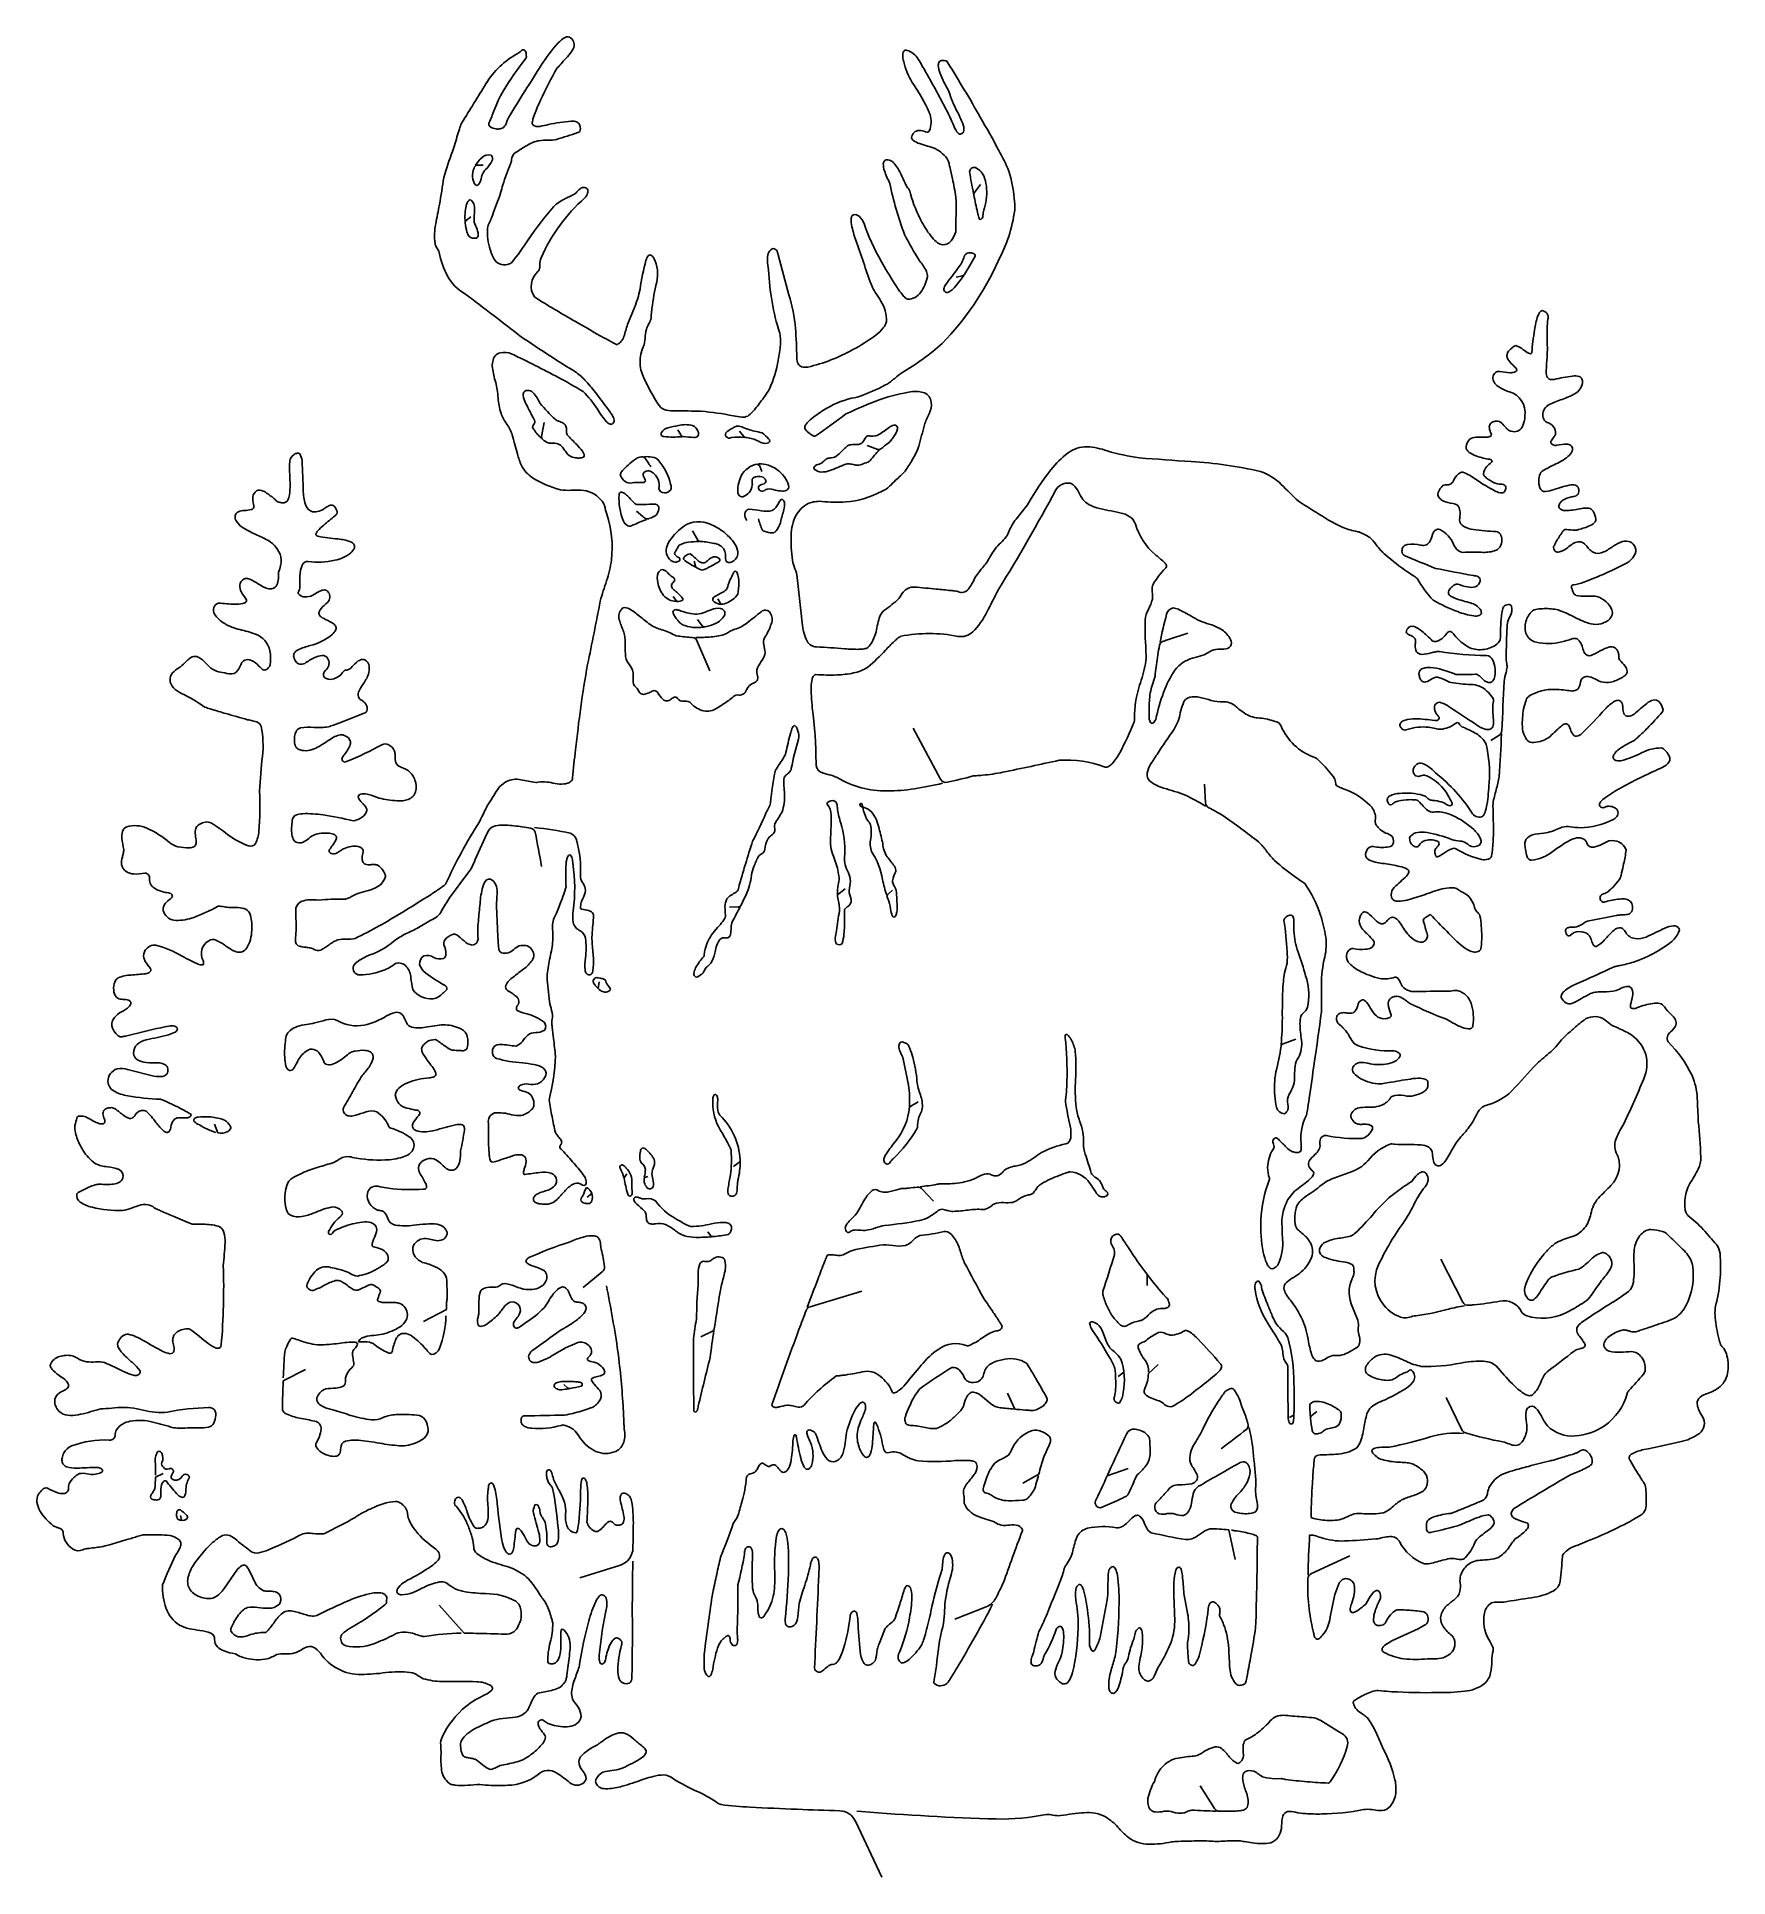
# Model space of a CAD drawing. Extents: x 0 to 14, y 0 to 15.2.
import ezdxf

# ---------------------------------------------------------------- set-up
doc = ezdxf.new("R2010")
doc.units = 0
doc.layers.add('WHITE', color=7, linetype='CONTINUOUS')

msp = doc.modelspace()

# ---------------------------------------------------------------- linework, layer by layer
at = {"layer": 'WHITE', "linetype": 'CONTINUOUS'}
for p, q in [((3.650814, 14.171021), (3.69507, 14.171343)), ((4.378726, 13.893404), (4.430136, 13.918986)), ((7.814196, 14.010561), (7.763682, 13.943223)), ((3.557296, 13.713619), (3.593097, 13.743213)), ((7.664926, 13.254636), (7.611921, 13.243021)), ((4.891575, 12.851951), (4.949025, 12.992372)), ((4.180365, 11.924653), (4.202207, 12.039223)), ((5.333732, 11.937084), (5.30788, 11.978629)), ((5.853706, 11.925416), (5.818899, 11.969818)), ((6.433695, 11.927578), (6.440303, 11.926108)), ((6.843981, 11.884214), (6.860909, 11.914139)), ((6.964528, 11.818021), (6.875594, 11.850775)), ((5.985893, 11.678016), (6.004809, 11.6355)), ((11.661121, 11.525533), (11.682175, 11.525264)), ((5.018841, 11.262621), (4.965367, 11.306072)), ((5.429657, 11.144168), (5.473769, 11.067559)), ((10.920577, 11.139761), (10.938101, 11.136598)), ((10.938101, 11.136598), (10.947304, 11.134723)), ((12.560517, 11.012883), (12.5587, 11.005676)), ((5.453981, 10.851662), (5.442254, 10.892893)), ((5.507858, 10.817197), (5.500494, 10.819478)), ((5.301148, 10.559508), (5.269582, 10.601476)), ((5.664363, 10.536889), (5.639003, 10.579903)), ((5.510812, 10.358099), (5.471146, 10.408675)), ((5.47239, 10.223201), (5.572713, 9.983545)), ((6.018696, 10.215686), (6.029826, 10.153005)), ((9.36182, 10.240579), (9.531867, 10.295751)), ((9.730001, 10.153811), (9.666929, 10.118105)), ((4.938714, 9.887126), (4.937567, 9.96887)), ((1.391708, 9.684561), (1.385853, 9.687256)), ((1.404162, 9.680128), (1.391708, 9.684561)), ((7.482984, 9.087345), (7.255912, 9.510468)), ((12.107594, 9.450538), (12.0407, 9.407983)), ((9.678507, 8.892746), (9.668291, 9.046003)), ((11.559453, 8.91212), (11.577158, 8.910944)), ((6.111794, 8.673626), (6.109819, 8.695261)), ((11.457084, 8.555885), (11.445228, 8.538856)), ((12.963289, 8.551457), (12.994357, 8.567856)), ((3.416661, 8.104681), (3.569169, 8.309387)), ((10.49122, 8.231114), (10.475834, 8.241519)), ((6.630216, 8.131), (6.694484, 8.179692)), ((7.084741, 8.169936), (7.051802, 8.140194)), ((7.1235, 8.033956), (7.118929, 8.151545)), ((1.651208, 8.025801), (1.587703, 8.026842)), ((3.160229, 7.859393), (3.262141, 7.922209)), ((5.737141, 8.030188), (5.807765, 8.029799)), ((2.148196, 7.84265), (2.141391, 7.766519)), ((10.409506, 7.910149), (10.410273, 7.831698)), ((12.696244, 7.794222), (12.712561, 7.808676)), ((5.525411, 7.626388), (5.522651, 7.619441)), ((5.52724, 7.639189), (5.525411, 7.626388)), ((5.473701, 7.453491), (5.491846, 7.465705)), ((4.645917, 7.44514), (4.665042, 7.440771)), ((4.649356, 7.35466), (4.657836, 7.411804)), ((10.943446, 7.235549), (10.936402, 7.207168)), ((13.051402, 7.047327), (13.079925, 7.034738)), ((7.173735, 6.910966), (7.192174, 6.90422)), ((8.520611, 6.905824), (8.514945, 6.945328)), ((10.320534, 6.896567), (10.425575, 6.935343)), ((0.752334, 6.686182), (0.968837, 6.631061)), ((11.148587, 6.56824), (11.193318, 6.576323)), ((7.236982, 6.380543), (7.296997, 6.416816)), ((8.51821, 6.431275), (8.521139, 6.455176)), ((1.498012, 6.161227), (1.47028, 6.233788)), ((2.920639, 6.205212), (2.915342, 6.20945)), ((4.863388, 5.787744), (4.885265, 5.821349)), ((5.029623, 5.787744), (5.059973, 5.800546)), ((5.092445, 5.821548), (5.10658, 5.747599)), ((5.770227, 5.883361), (5.81351, 5.91524)), ((2.843256, 5.714357), (2.824313, 5.71869)), ((4.595973, 5.657862), (4.557351, 5.62848)), ((7.332104, 5.695695), (7.424535, 5.595976)), ((0.9772, 5.538232), (0.971811, 5.541384)), ((0.988286, 5.532743), (0.9772, 5.538232)), ((2.460217, 5.34764), (2.448067, 5.330639)), ((5.579952, 5.311349), (5.556975, 5.340189)), ((5.733411, 5.325869), (5.725496, 5.3207)), ((11.807168, 4.760119), (11.625378, 5.116394)), ((4.682095, 5.009122), (4.524537, 4.881593)), ((9.195776, 4.978297), (9.194435, 4.897139)), ((6.403086, 4.72212), (6.832537, 4.851561)), ((3.391246, 4.697627), (3.200982, 4.600062)), ((10.893916, 4.718199), (10.940232, 4.609077)), ((1.132761, 4.405352), (1.127603, 4.428953)), ((5.595407, 4.519168), (5.499793, 4.473771)), ((8.857514, 4.431226), (8.827379, 4.510952)), ((10.349023, 4.251023), (10.336487, 4.269298)), ((2.040596, 4.10836), (2.225611, 4.201892)), ((6.623361, 4.148424), (6.616803, 4.146137)), ((6.634291, 4.150041), (6.623361, 4.148424)), ((9.001982, 4.179058), (8.95511, 4.143307)), ((9.204981, 4.168911), (9.285121, 4.243227)), ((4.395349, 4.050421), (4.363857, 4.076889)), ((8.099029, 3.873771), (8.039152, 4.006549)), ((11.800471, 3.703065), (11.670474, 3.969473)), ((2.033993, 3.875753), (2.033923, 3.892197)), ((2.034553, 3.868337), (2.033993, 3.875753)), ((8.116201, 3.872316), (8.099029, 3.873771)), ((10.398675, 3.819632), (10.374032, 3.803454)), ((10.599725, 3.854799), (10.556916, 3.820133)), ((10.791195, 3.8603), (10.782025, 3.867286)), ((10.796, 3.855101), (10.791195, 3.8603)), ((8.86338, 3.321064), (9.038491, 3.382577)), ((10.578088, 3.454209), (10.580116, 3.468337)), ((10.580116, 3.468337), (10.581822, 3.474684)), ((0.982396, 3.311762), (1.045952, 3.340292)), ((4.29221, 3.265233), (4.321131, 3.209442)), ((8.296676, 3.336064), (8.163893, 3.26187)), ((7.679309, 3.113378), (7.679183, 3.099187)), ((1.198666, 2.955028), (1.189195, 2.994172)), ((4.11406, 3.013318), (4.111183, 3.029293)), ((0.603319, 2.752265), (0.566853, 2.741336)), ((9.611081, 2.825742), (9.660613, 2.858958)), ((9.869414, 2.874839), (9.923967, 2.629591)), ((10.554817, 2.513605), (10.873375, 2.661029)), ((1.657723, 2.542192), (1.551428, 2.390169)), ((4.832178, 2.583572), (4.497068, 2.476632)), ((2.896918, 2.28868), (2.898022, 2.308148)), ((9.415522, 2.337025), (9.422839, 2.116222)), ((9.526516, 2.201431), (9.499005, 2.347905)), ((3.539096, 2.020637), (3.330959, 2.2505)), ((6.734745, 2.156471), (6.732368, 2.136629)), ((7.862364, 2.238408), (7.600747, 2.135049)), ((9.806148, 2.13801), (9.798861, 2.151105)), ((2.985245, 2.021085), (2.974715, 2.01574)), ((2.991647, 2.023563), (2.985245, 2.021085)), ((7.018656, 2.044769), (6.975402, 1.932531)), ((1.663209, 1.837673), (1.650214, 1.845003)), ((8.243908, 1.833749), (8.251109, 1.852644)), ((10.009107, 1.609917), (10.006329, 1.603605)), ((11.131501, 1.543154), (11.107551, 1.545611)), ((10.303552, 0.816809), (10.254727, 0.8148)), ((9.751865, 0.568993), (9.632792, 0.757226)), ((6.996083, 0), (6.779817, 0.463121)), ((6.828102, 0.544195), (6.790768, 0.545267))]:
    msp.add_line(p, q, dxfattribs=at)
for centre, radius, start, end in [((4.400423, 15.175536), 0.057094, 90.601772, 115.728425), ((4.328427, 14.466194), 0.716962, 118.874705, 148.258488), ((3.89663, 15.227955), 0.158941, -57.422979, -45.601552), ((4.04843, 15.071268), 0.059228, 116.287402, 133.270504), ((4.029212, 15.109425), 0.016509, 62.139332, 115.138088), ((4.024859, 15.101188), 0.025826, 18.533175, 62.141739), ((3.992655, 15.089247), 0.060166, 0.571763, 19.566893), ((3.729524, 15.060462), 0.324627, 1.822377, 5.193486), ((5.361977, 14.24045), 1.406143, 137.95761, 147.406995), ((4.480781, 15.031325), 0.222107, 118.254332, 137.241314), ((3.993853, 15.402789), 0.522597, -45.124725, -31.079727), ((4.399098, 15.199), 0.033634, 51.209429, 88.763092), ((4.374955, 15.166235), 0.074317, -26.557432, 52.527013), ((7.388758, 15.081126), 0.217183, 176.400176, 194.820262), ((7.212659, 15.090762), 0.040852, 143.692762, 174.380626), ((7.194566, 15.10251), 0.019356, 101.676524, 140.001221), ((7.19627, 15.087741), 0.03419, 72.359719, 99.462167), ((7.157951, 14.962864), 0.164812, 31.360849, 72.820833), ((61.613468, -21.364642), 67.979042, 147.662325, 148.089659), ((6.288756, 13.281545), 2.855006, 141.65909, 145.671562), ((4.020239, 15.069515), 0.033771, -30.023727, 2.156871), ((8.428641, 12.712843), 4.70137, 151.672035, 155.342845), ((4.516516, 14.816186), 0.259711, 138.690169, 150.587596), ((5.35272, 14.082293), 1.372292, 136.180417, 138.72106), ((7.778535, 15.171001), 0.617115, -166.369659, -149.224532), ((5.69013, 14.056719), 1.889802, 27.943538, 31.660104), ((1.50487, 11.527716), 6.777693, 26.663032, 30.251379), ((7.50856, 14.999774), 0.043462, 141.358503, 181.541634), ((7.680955, 15.009777), 0.216131, -177.036786, -157.762267), ((7.498985, 15.002272), 0.034658, 94.440175, 134.684366), ((8.670383, 15.419496), 1.287034, -157.548814, -150.21567), ((7.503324, 14.931255), 0.105804, 73.580699, 93.805674), ((7.460841, 14.967482), 0.097465, 30.933898, 42.035912), ((-4.14941, 7.744319), 13.771223, 29.703819, 31.880512), ((68.346431, -25.335206), 76.099029, 148.131088, 148.416031), ((4.98756, 14.14801), 1.291953, 144.862252, 160.268733), ((6.02008, 13.989425), 1.502735, 24.242097, 35.180807), ((8.378859, 15.020801), 0.859849, -163.749189, -151.836768), ((5.115178, 14.231834), 1.056325, 155.242731, 161.887293), ((5.351884, 13.872165), 1.946416, 161.675132, 163.611935), ((3.712326, 14.41957), 0.217935, 152.121309, 162.769189), ((3.771027, 14.509659), 0.02764, 179.131868, 230.155369), ((3.814808, 14.504829), 0.07161, 154.430947, 175.796995), ((3.418238, 14.710237), 0.375042, -27.728558, -19.639463), ((3.816668, 14.58603), 0.116351, -122.988767, -96.510822), ((3.828243, 14.532209), 0.062349, -81.218361, -50.793544), ((3.802652, 14.545629), 0.089645, -43.52214, -17.377716), ((2.693404, 14.940672), 1.267076, -19.445247, -18.129613), ((3.995479, 14.515051), 0.102799, 148.668773, 162.245467), ((4.145793, 14.519005), 0.042608, 175.363946, 192.053724), ((4.290856, 14.503084), 0.188528, 162.354518, 174.104423), ((4.116819, 14.512748), 0.012966, -168.247633, -129.881357), ((4.151644, 14.563223), 0.074243, -125.524271, -78.321543), ((3.432705, 17.793158), 3.383215, -77.47042, -76.253331), ((4.555372, 13.01079), 1.529634, 94.864709, 102.026275), ((4.432316, 14.423631), 0.111481, 68.121603, 93.426108), ((4.453182, 14.486162), 0.045849, 14.192568, 63.194345), ((4.453946, 14.469955), 0.047252, -26.3109, 3.64641), ((4.401476, 14.471283), 0.09964, 0.964563, 15.197508), ((7.205956, 14.529597), 0.19972, -17.292462, 22.627542), ((6.809765, 14.213527), 0.831909, 19.802721, 25.307993), ((7.751905, 14.552274), 0.169279, -160.354721, -135.045348), ((6.977303, 14.264361), 0.73282, 17.672786, 28.582981), ((7.609563, 14.46952), 0.068209, -19.065165, 14.702598), ((-2.607453, 8.56199), 12.026832, 28.447531, 29.960301), ((-0.304062, 15.513295), 3.942833, -18.194134, -16.078215), ((3.820085, 14.583725), 0.114506, -98.340713, -81.119537), ((22.063995, -14.022323), 33.589623, 122.413267, 122.594505), ((4.199188, 14.121088), 0.254944, 99.090061, 123.302589), ((4.21922, 13.847646), 0.528636, 88.40989, 96.550944), ((4.241609, 14.631257), 0.255296, -91.732753, -75.757729), ((3.618184, 16.806501), 2.518006, -74.185097, -69.96574), ((4.46269, 14.494133), 0.056265, -71.21651, -53.317169), ((7.276944, 14.401322), 0.033002, 163.153858, 237.262208), ((7.309829, 14.38934), 0.067977, 80.499571, 161.520958), ((7.366467, 14.528531), 0.188531, -124.716174, -107.509469), ((6.586085, 11.900741), 2.552717, 70.498533, 73.531617), ((7.263081, 14.133003), 0.328536, 70.935316, 79.837259), ((7.375849, 14.456155), 0.013764, -113.356129, -49.221589), ((7.358938, 14.468071), 0.034204, -40.776811, -23.412754), ((7.192926, 14.542864), 0.216283, -24.119935, -19.622679), ((7.646812, 14.44794), 0.021195, -133.912408, -67.98738), ((7.641824, 14.46072), 0.034914, -68.260318, -22.712464), ((5.938738, 13.334069), 2.671032, 159.20865, 164.035816), ((3.650734, 14.141279), 0.029742, 89.846543, 170.048494), ((3.845927, 14.046075), 0.245893, 130.281364, 149.493212), ((3.74009, 14.181847), 0.074222, 72.634032, 135.725319), ((3.517503, 14.342604), 0.287761, -43.694518, -29.120886), ((3.735097, 14.223585), 0.039797, -31.884313, 46.990558), ((5.103934, 13.645443), 1.296019, 155.60441, 163.720034), ((3.84544, 14.215546), 0.085586, -23.994249, -6.985277), ((4.261835, 14.164557), 0.33392, 168.631116, 173.019642), ((4.000632, 14.217157), 0.067474, 117.380657, 168.697363), ((7.173964, 14.179159), 0.164372, 178.493213, 199.767856), ((7.045551, 14.181159), 0.035977, 135.179326, 176.298499), ((7.043634, 14.175634), 0.038871, 84.08679, 127.387752), ((7.038935, 14.139252), 0.075549, 42.495296, 83.384688), ((6.831489, 13.955482), 0.352679, 24.995288, 41.742035), ((7.327293, 14.074762), 0.257401, 30.959817, 64.462075), ((7.383207, 14.153984), 0.173187, 12.539625, 17.887582), ((5.384868, 13.674679), 2.228181, 12.513993, 13.414014), ((6.628347, 13.53733), 1.536401, 22.343275, 29.376965), ((-13.730544, 16.737824), 17.308304, -9.625049, -8.871016), ((3.751192, 14.084303), 0.143854, 154.418099, 185.405768), ((3.723654, 14.078619), 0.115944, -176.108638, -142.572492), ((3.590826, 14.067864), 0.088773, -41.287052, -5.251804), ((3.818638, 14.037712), 0.141141, 131.257511, 171.022031), ((7.87894, 14.430188), 0.912708, -160.369886, -153.282207), ((9.764085, 14.565128), 2.75491, -168.583829, -159.41409), ((3.909027, 12.537653), 3.600875, 24.099915, 25.793616), ((-1.218837, 12.211724), 8.991993, 11.849489, 12.496929), ((3.66213, 13.206368), 4.0109, 10.047991, 12.261144), ((7.762007, 14.113882), 0.037926, 74.929853, 178.962376), ((12.076009, 14.813441), 4.407681, -170.876796, -168.493501), ((7.714837, 14.022872), 0.139794, 16.601645, 65.922898), ((7.464597, 13.945345), 0.401763, -8.724019, 17.000653), ((6.919791, 13.779977), 1.180079, 5.679105, 16.817427), ((3.688358, 13.797658), 0.138565, 148.834736, 170.879391), ((3.593839, 13.854778), 0.028127, 104.013989, 148.756528), ((3.589501, 13.8643), 0.017939, 41.782087, 97.924064), ((3.533941, 13.818869), 0.089695, 13.264304, 39.774222), ((3.644117, 14.018742), 0.01641, -139.817551, -35.173812), ((5.32739, 13.268121), 1.62824, 156.741596, 163.203214), ((3.137255, 14.129836), 0.727868, -17.490381, -14.916808), ((6.527469, 13.196656), 2.788465, 163.068026, 164.486559), ((5.47366, 12.837131), 1.415652, 131.373071, 156.40355), ((4.54369, 13.536074), 0.393572, 114.780736, 132.449014), ((4.350247, 14.086885), 0.185936, -64.553846, -52.584011), ((4.637979, 13.799771), 0.223567, 128.467364, 141.414498), ((4.53459, 13.928578), 0.058407, 96.772063, 127.660509), ((4.528852, 13.946966), 0.039629, 41.492766, 91.662261), ((4.47834, 13.95956), 0.084659, -45.220633, -15.384493), ((4.543159, 13.958482), 0.0213, -7.062857, 43.78514), ((4.489512, 13.963244), 0.075148, -20.358871, -5.636607), ((7.363251, 14.096729), 0.189305, -152.047553, -140.576511), ((7.146224, 13.922525), 0.08903, 7.039306, 37.328787), ((8.238954, 14.204329), 1.040262, -164.905711, -150.937614), ((0.363147, 13.830424), 7.248759, -1.667641, 0.598654), ((7.78368, 13.928221), 0.025, 143.124298, 191.083282), ((12.155876, 14.784687), 4.480292, -168.916718, -167.036053), ((7.376977, 13.94758), 0.488834, -18.005003, -7.425153), ((7.370531, 13.819478), 0.727661, -1.815661, 6.096126), ((33.920853, 7.827954), 31.172747, 168.872865, 169.173438), ((4.040996, 13.74496), 0.495502, 179.257788, 184.604162), ((3.939482, 13.751074), 0.393946, 169.979345, 179.955797), ((3.573224, 13.69435), 0.025, 129.578158, 186.174988), ((3.914416, 13.730413), 0.293638, 171.806464, 186.240279), ((3.431453, 13.798655), 0.194124, -7.81423, 12.130668), ((3.097667, 14.048412), 0.739006, -28.426771, -24.781829), ((6.724765, 11.749058), 3.209685, 139.66647, 145.817047), ((6.975546, 13.714375), 0.232074, 175.784653, 193.441792), ((6.787591, 13.726741), 0.043744, 141.943565, 173.842439), ((6.771253, 13.736472), 0.024997, 84.993322, 136.41312), ((6.763947, 13.687569), 0.074412, 39.305153, 82.674895), ((6.704713, 13.631359), 0.155968, 10.223952, 41.499769), ((8.571694, 13.960414), 0.802551, -166.978647, -163.801708), ((7.918366, 13.778902), 0.124777, -160.149989, -151.836908), ((7.801296, 13.752637), 0.033385, -77.780294, -0.933277), ((7.986084, 13.750322), 0.151419, 162.251385, 179.329723), ((6.873374, 13.965382), 1.236055, -28.490567, -7.856491), ((3.821091, 13.584561), 0.52745, 169.206199, 186.851695), ((4.040996, 13.74496), 0.495502, -173.825012, -165.015303), ((3.658193, 13.641427), 0.098951, -165.614106, -141.177483), ((3.618725, 13.623555), 0.058016, -130.430644, -90.69284), ((3.623638, 13.635515), 0.070197, -94.587143, -78.929054), ((5.455932, 14.405726), 1.965092, -158.906118, -157.247044), ((3.633501, 13.586019), 0.019728, -79.438226, -25.398283), ((3.461083, 13.575125), 0.195841, 9.989585, 21.126101), ((3.59685, 13.597984), 0.058177, -20.555471, 11.013304), ((4.260293, 13.622898), 0.528792, 177.338304, 196.653693), ((3.865873, 13.632305), 0.134657, 151.470375, 173.540575), ((7.791136, 13.899341), 1.068363, -167.077941, -159.949346), ((8.829808, 14.416275), 2.112018, -158.989735, -149.08685), ((11.547691, 15.920136), 4.942847, -151.958773, -149.052382), ((8.019068, 14.060576), 0.77846, -152.324492, -140.966981), ((7.61181, 13.735154), 0.257195, -140.14363, -126.467068), ((7.427668, 13.662221), 0.186142, -39.557852, -13.276466), ((3.37597, 13.535273), 0.079737, -170.152885, -142.537502), ((3.220284, 13.420225), 0.113866, 13.773178, 35.763652), ((4.0622, 13.60218), 0.747537, -168.045141, -152.103895), ((4.133004, 13.583106), 0.395442, -163.584348, -153.86452), ((3.901644, 13.466899), 0.13657, -154.876656, -136.658718), ((2.068697, 14.871512), 2.396574, -39.021982, -33.396163), ((5.155746, 13.351136), 0.116034, 144.311668, 163.33723), ((5.077094, 13.408232), 0.01885, 71.29003, 145.799783), ((5.06739, 13.388499), 0.040753, 45.396522, 67.264458), ((5.009623, 13.328973), 0.1237, 35.274175, 45.706827), ((6.218724, 13.389028), 0.169331, 163.201294, 182.15732), ((6.118924, 13.419133), 0.065089, 117.993339, 163.18128), ((6.100528, 13.454792), 0.024972, 69.480908, 119.126825), ((6.091546, 13.442038), 0.040259, 35.960965, 63.862529), ((6.075405, 13.42823), 0.061455, 18.882234, 37.543827), ((5.949745, 13.38555), 0.194166, 12.79874, 18.798918), ((14.463482, 15.497348), 8.577613, -166.043551, -163.75049), ((33.808883, 22.778378), 28.559232, -161.111675, -160.313801), ((7.513546, 13.601032), 0.090932, -126.903389, -97.105352), ((7.503888, 13.596066), 0.085283, -91.068488, -37.903063), ((7.377509, 13.510386), 0.317098, -36.960397, -17.419424), ((7.720509, 13.401324), 0.042843, 96.246394, 160.736768), ((5.068436, 14.92153), 3.092853, -32.369823, -29.112282), ((7.728326, 13.374226), 0.070796, 66.693283, 100.152066), ((7.743906, 13.410393), 0.031415, 37.630963, 66.691118), ((7.757761, 13.421525), 0.01365, -20.314784, 36.132526), ((3.716449, 13.418545), 0.356048, -152.189066, -119.278385), ((3.87789, 13.458909), 0.114293, -131.391747, -96.944938), ((3.877117, 13.43256), 0.088077, -98.518613, -52.605527), ((4.257348, 13.167621), 0.163186, 131.583028, 212.700597), ((4.081698, 13.356198), 0.094653, -44.645501, -33.750055), ((4.077803, 13.330014), 0.086715, -17.727126, -3.973377), ((3.24077, 13.389048), 0.925826, -4.028546, -2.526639), ((4.32724, 13.346004), 0.161559, 159.036451, 179.209054), ((7.468219, 12.75981), 2.502824, 165.54869, 171.146681), ((4.838811, 13.26821), 0.302246, -12.860307, 25.937482), ((6.565322, 13.405657), 0.516322, -177.446495, -168.481164), ((8.042279, 13.383481), 1.984531, -177.662857, -162.304174), ((9.35238, 14.647947), 2.680283, -150.577062, -145.86075), ((6.996534, 13.107741), 0.412933, 26.36455, 40.927838), ((7.29244, 13.254581), 0.082596, -6.935613, 26.253184), ((5.839391, 14.317258), 2.319973, -44.357419, -23.942531), ((18.335835, 5.061261), 13.520287, 142.351161, 143.075079), ((7.097427, 13.624098), 0.684669, -44.461023, -32.432113), ((7.659575, 13.279056), 0.025, -77.640842, -32.369824), ((-18.88235, -16.748472), 37.339975, 52.178154, 53.090412), ((4.164115, 13.313207), 0.84795, -22.232506, -11.441082), ((6.983476, 12.747105), 1.904854, 166.216695, 172.827092), ((7.329302, 13.382609), 0.468012, -151.274103, -144.393252), ((6.236535, 12.60948), 0.870606, 30.0424, 35.103201), ((7.653672, 13.498746), 0.629368, -145.664149, -138.710164), ((7.210936, 13.192065), 0.131658, -89.406763, -35.002554), ((7.049305, 13.309772), 0.331592, -35.642542, -11.333631), ((7.535016, 13.140402), 0.023919, 166.884656, 267.217299), ((7.583249, 13.138536), 0.071899, 140.965194, 174.177621), ((7.538284, 13.140016), 0.023919, -100.670675, -75.988955), ((7.531607, 13.166062), 0.050807, -75.794733, -60.981771), ((7.478483, 13.253837), 0.153382, -59.533515, -45.445752), ((9.538815, 21.763426), 10.235943, -121.964129, -119.743162), ((6.090363, 12.868368), 1.003628, 173.329247, 176.468332), ((4.759735, 12.667313), 1.530395, 5.739955, 16.31207), ((6.748608, 12.890405), 0.286988, -3.003497, 32.674967), ((7.286334, 13.178165), 0.141824, -138.097726, -128.106154), ((7.216731, 13.087987), 0.027926, -129.914942, -99.131622), ((12.535618, 12.885079), 0.112214, 139.761895, 160.437958), ((12.468363, 12.94232), 0.023898, 74.725607, 140.36494), ((12.4474, 12.897694), 0.072964, 29.641796, 68.062575), ((14.082271, 29.420294), 19.138706, -120.180912, -119.375382), ((4.37107, 12.92765), 0.520884, -19.730308, -13.927532), ((5.384447, 12.676685), 0.523107, 160.424465, 166.108278), ((5.344476, 12.733289), 0.307239, 165.236397, 179.082766), ((5.332288, 12.708709), 0.302912, 150.370384, 160.146467), ((4.940356, 12.934545), 0.149444, -30.602429, -10.718627), ((4.302352, 12.96703), 0.787152, -4.392005, -2.682445), ((2.220599, 12.514968), 4.073323, 0.844888, 4.299906), ((6.69601, 13.090657), 0.412304, -52.328806, -40.466808), ((6.929363, 12.894634), 0.107578, -41.700851, -10.316978), ((16.872267, 12.167918), 4.515858, 171.885088, 174.279323), ((13.043429, 12.712794), 0.648445, 161.117328, 171.791873), ((13.605685, 12.776604), 1.099287, 173.832755, 181.790254), ((12.483411, 12.915993), 0.032671, -4.59185, 32.985906), ((12.060219, 12.982234), 0.460929, -10.947147, -8.591365), ((10.31246, 22.007333), 11.198695, -124.218729, -121.459773), ((6.600441, 16.131199), 3.888203, -119.358301, -118.039275), ((5.055684, 13.232411), 0.603505, -117.964336, -115.525943), ((4.810833, 12.71513), 0.031266, -119.111235, -100.565917), ((4.753675, 12.784517), 0.112557, -62.814478, -16.89633), ((5.296544, 12.54334), 0.300945, 155.682936, 205.394842), ((4.850031, 12.740687), 0.187261, -23.084071, -0.758566), ((5.120423, 12.755165), 1.039031, -11.066151, -3.947058), ((5.808962, 12.712861), 0.349252, -4.798777, 11.126116), ((6.055405, 13.894331), 1.434097, -76.741468, -60.734218), ((6.129307, 13.847687), 1.357919, -62.492585, -52.922903), ((6.095495, 14.273948), 2.11178, -59.670546, -48.378467), ((12.279405, 12.562604), 0.114547, 126.967541, 148.760259), ((12.362127, 12.479669), 0.231126, 124.865809, 130.991583), ((12.260529, 12.624322), 0.054363, 110.439211, 124.160693), ((12.24858, 12.656751), 0.019804, 78.544213, 110.810574), ((12.176999, 12.482591), 0.207778, 50.569214, 68.688423), ((9.110671, 12.649778), 3.397523, -1.153903, 1.559842), ((3.919845, 12.5133), 0.14818, 147.638187, 188.005504), ((4.478196, 12.587935), 0.711494, -172.304738, -162.387098), ((3.853048, 12.540823), 0.078034, 100.254374, 138.416475), ((3.871597, 12.475213), 0.146046, 65.882528, 102.833757), ((0.154461, 4.637512), 8.820494, 61.824181, 64.647506), ((5.125355, 12.737908), 1.031003, -23.986004, -10.177563), ((6.435141, 12.582246), 0.141846, -177.084319, -156.781211), ((6.347103, 12.547103), 0.047144, -153.848735, -108.342796), ((6.368206, 12.632933), 0.135435, -105.388668, -83.171794), ((12.230255, 12.593867), 0.056323, 150.021063, 181.947269), ((12.262175, 12.603211), 0.088927, -172.726911, -137.19338), ((12.974658, 13.263842), 1.060557, -137.165178, -133.337557), ((12.230889, 12.475187), 0.023497, 1.924569, 47.367993), ((12.539491, 12.933756), 0.370992, -128.416149, -120.259506), ((12.368573, 12.642336), 0.033157, -118.912997, -90.520691), ((12.36684, 12.621696), 0.012597, -83.477537, -16.803772), ((14.375676, 12.373036), 1.87975, 173.637159, 177.014523), ((3.044486, 12.189959), 0.777341, 4.081382, 13.592632), ((2.95569, 9.802134), 2.945344, 57.838207, 62.420755), ((4.19979, 12.083158), 0.458213, 40.666937, 54.194119), ((3.084451, 11.082833), 1.956342, 37.504918, 41.602253), ((6.381803, 13.014556), 1.483954, -156.139466, -145.845507), ((6.230582, 13.863548), 1.70986, -69.120007, -61.446639), ((6.909371, 12.571373), 0.251317, -56.561805, -50.596623), ((4.83936, 15.173119), 3.576047, -51.430374, -50.711292), ((7.927865, 11.420566), 1.284105, 126.620391, 129.921087), ((12.125313, 12.409675), 0.06811, 174.103418, 211.66569), ((12.113621, 12.410771), 0.056368, 129.38911, 173.990057), ((12.175291, 12.441868), 0.127554, -147.811705, -126.201105), ((12.100735, 12.427935), 0.034937, 96.85784, 130.919036), ((12.101373, 12.355862), 0.106869, 82.831624, 92.579843), ((12.268073, 12.572248), 0.28757, -125.775702, -104.96098), ((12.287455, 13.631109), 1.181906, -98.404387, -94.312207), ((12.205644, 12.561506), 0.109185, -93.70628, -74.238344), ((12.227915, 12.482707), 0.0273, -74.300713, -14.273662), ((12.641964, 12.46555), 0.143588, 177.849264, 197.426799), ((12.544132, 12.435173), 0.04115, -162.131695, -107.157956), ((12.545599, 12.492799), 0.097895, -97.989823, -78.177081), ((12.909716, 10.961126), 1.476502, 97.540205, 103.475111), ((12.732655, 12.283344), 0.142498, 73.7201, 96.725658), ((12.676392, 12.386279), 0.123611, -61.24508, -7.660934), ((12.75928, 12.381436), 0.04092, 31.236462, 71.000903), ((12.745949, 12.37909), 0.053759, -9.950583, 25.999796), ((4.337934, 12.275699), 0.51897, -176.640359, -162.075815), ((4.070767, 12.269709), 0.043776, 149.161442, 187.758902), ((4.24284, 12.297613), 0.218086, -171.080571, -153.572598), ((4.06282, 12.267756), 0.038387, 92.703463, 140.545987), ((-13.012341, 3.308854), 19.238034, 27.052415, 27.528748), ((4.065839, 12.244877), 0.061414, 42.893885, 94.51007), ((3.95848, 12.141519), 0.210433, 29.198862, 43.614986), ((-3.598171, 7.859796), 8.895827, 29.187892, 29.528618), ((5.465901, 13.295926), 1.699868, -139.770718, -133.707558), ((4.063803, 11.802651), 0.673989, 30.977798, 46.991936), ((-7.956717, 2.736839), 15.796926, 36.469992, 37.137486), ((4.606615, 13.247636), 1.731492, -38.727851, -34.825629), ((5.311238, 12.771817), 0.881419, -35.592644, -30.92877), ((6.925972, 11.502478), 0.760325, 103.712542, 122.765917), ((8.480057, 8.304934), 4.20199, 110.843141, 115.079131), ((6.68441, 12.665049), 0.428329, -81.768358, -68.700628), ((7.524372, 10.586131), 1.731953, 99.074938, 108.147017), ((7.278151, 12.082538), 0.215559, 70.208129, 97.183222), ((7.311778, 12.198336), 0.095516, 6.257347, 65.662957), ((7.228559, 12.191479), 0.179001, -26.017759, 5.535635), ((12.144129, 12.121121), 0.180292, -8.204234, 73.99704), ((12.568927, 12.100329), 0.098866, 117.094165, 178.422178), ((12.845981, 11.551588), 0.71358, 107.604609, 116.831048), ((12.464481, 12.755187), 0.549033, -72.436289, -60.377775), ((4.234753, 12.268524), 0.419331, -158.667747, -144.912034), ((4.042078, 12.070708), 0.087135, -34.755286, -20.499557), ((4.087815, 12.043972), 0.036078, -6.011399, 23.59964), ((4.34776, 12.134209), 0.087656, -130.073139, -107.523182), ((4.270663, 11.883726), 0.174427, 59.780779, 73.100347), ((4.329169, 11.986285), 0.056368, 14.482047, 58.700326), ((5.342064, 12.587836), 0.82623, -147.963707, -139.07046), ((4.776585, 12.100608), 0.079839, -137.380522, -111.97181), ((4.632774, 12.027925), 0.150667, 28.655253, 40.892554), ((4.746045, 12.06154), 0.038708, -62.180966, -30.087239), ((4.640267, 12.02577), 0.145229, 13.676385, 30.819324), ((4.75536, 12.053692), 0.026798, -25.547077, 13.853249), ((5.225952, 12.225927), 0.084779, -148.337589, -98.931987), ((5.274283, 12.476353), 0.339788, -100.426787, -87.7139), ((5.261294, 4.081649), 8.05523, 88.306293, 89.811202), ((5.347382, 10.110204), 2.028857, 78.040588, 85.70354), ((5.885708, 12.638723), 0.556338, -102.235936, -94.972393), ((5.845304, 12.183465), 0.099294, -94.51507, -65.480039), ((5.679663, 12.3698), 0.345449, -53.217263, -36.488069), ((6.561414, 11.882495), 0.239323, 130.928807, 142.758257), ((6.923587, 11.453375), 0.800835, 120.720694, 130.392595), ((3.909806, 15.694349), 4.541079, -55.918568, -52.105794), ((7.64735, 11.931437), 0.310342, 154.329646, 163.269553), ((6.001569, 12.726399), 1.517378, -25.804756, -23.845724), ((12.067912, 12.005807), 0.040343, 133.065175, 179.967365), ((12.076654, 11.994408), 0.054659, 109.9497, 131.600689), ((12.095385, 11.940975), 0.111278, 95.100523, 109.628248), ((12.090687, 11.996612), 0.055444, 44.575159, 95.376089), ((11.630458, 11.548002), 0.698141, 39.821524, 44.292022), ((12.090908, 12.103269), 0.231802, -25.996395, -1.947034), ((12.549221, 12.103038), 0.079122, 179.990239, 210.010289), ((12.524781, 12.088427), 0.050653, -150.474578, -109.968303), ((12.474721, 11.936854), 0.109005, 38.988645, 72.508625), ((3.602588, 11.824784), 0.353028, 18.629395, 35.040775), ((1.385547, 11.159949), 2.667433, 13.444352, 16.948953), ((4.150957, 11.994973), 0.045495, 145.048815, 171.976149), ((4.127833, 12.004817), 0.022203, -170.945646, -148.068671), ((4.251713, 12.073174), 0.163663, -150.697499, -144.738774), ((4.479019, 12.234977), 0.442676, -144.62334, -138.08558), ((4.356728, 12.11142), 0.269331, -140.267057, -131.682318), ((4.204923, 11.919971), 0.025, 169.206409, 231.588013), ((4.356728, 12.11142), 0.269331, -128.411988, -117.229668), ((4.263259, 11.977715), 0.1226, -3.962015, 10.654161), ((4.446031, 11.964842), 0.060624, 175.836298, 205.021178), ((5.890871, 13.31861), 2.037669, -137.393879, -134.16999), ((4.754264, 12.054017), 0.028468, -105.380938, -69.767168), ((5.191547, 11.946284), 0.023253, 147.140022, 272.933978), ((5.254251, 11.897899), 0.102391, 106.121718, 143.432551), ((5.275698, 13.013558), 1.093648, -94.350503, -86.465402), ((5.469799, 11.028906), 0.997651, 99.030297, 104.155545), ((5.376864, 11.773085), 0.249367, 77.463484, 104.788764), ((5.35439, 11.94693), 0.022885, -154.517124, -97.049505), ((5.492218, 13.035788), 1.120432, -97.210762, -92.682227), ((5.402676, 11.947162), 0.074903, 15.692516, 67.787981), ((5.44723, 11.948926), 0.033188, -102.962836, 33.867834), ((5.730653, 11.941044), 0.028442, 150.82741, 246.074385), ((5.843755, 11.816197), 0.19562, 116.351496, 134.839435), ((5.73622, 11.949035), 0.038048, -116.709467, -62.946292), ((5.814891, 11.526138), 0.393822, 83.420491, 98.964375), ((5.809528, 11.925284), 0.08456, 71.04436, 128.468966), ((6.123953, 12.648727), 0.704554, -114.034674, -104.89213), ((5.876113, 11.944826), 0.029645, -139.099805, -87.927789), ((5.839306, 11.601927), 0.315555, 64.507531, 83.105526), ((5.889369, 11.58479), 0.386768, 72.528069, 82.046958), ((6.030643, 11.957112), 0.089623, -128.281833, -71.053124), ((5.869575, 11.748911), 0.2458, 39.341972, 56.429974), ((6.050825, 11.88852), 0.018471, -61.132729, 61.386289), ((6.394527, 11.997164), 0.035727, 156.39694, 179.4113), ((6.39013, 12.002463), 0.031714, -171.053472, -141.776802), ((6.437912, 11.978315), 0.08303, 143.821723, 156.465427), ((6.520031, 12.104239), 0.196738, -141.89845, -126.251288), ((6.514073, 12.090653), 0.182286, -127.266182, -119.272813), ((6.458748, 11.99298), 0.070036, -118.862807, -110.959421), ((6.421981, 11.980264), 0.057171, -71.307946, -55.340905), ((6.803221, 11.905635), 0.046046, -69.600632, -27.724202), ((6.887793, 11.898703), 0.031, 99.770134, 150.137047), ((6.887768, 11.828927), 0.100463, 76.998266, 92.987475), ((6.920143, 12.028984), 0.102636, -95.463858, -59.147064), ((6.541188, 12.663173), 0.84142, -59.140737, -51.890473), ((6.944411, 11.991448), 0.161941, -47.945553, -40.233383), ((7.12985, 11.905208), 0.118364, 106.792775, 125.876331), ((6.734665, 12.177743), 0.442445, -41.106906, -36.135764), ((6.93731, 12.039386), 0.197348, -38.389369, -15.250232), ((7.102805, 11.994432), 0.025131, 32.094027, 106.532936), ((7.103339, 11.993616), 0.025131, -14.140284, 34.318923), ((60.70726, -1.940318), 55.153367, 165.337062, 165.526161), ((11.917317, 11.838549), 0.081162, 131.702398, 179.210916), ((11.921634, 11.818537), 0.099489, 93.359737, 125.881642), ((11.93681, 6.730913), 5.186984, 89.336741, 90.23204), ((11.996849, 12.027895), 0.110346, -89.997338, -71.823082), ((12.143407, 12.007554), 0.115851, -179.147534, -154.900739), ((12.026038, 11.940739), 0.018441, -73.512871, 2.427536), ((11.938164, 11.913469), 0.109937, 14.782583, 24.129421), ((12.258667, 12.076914), 0.123127, -138.35269, -125.995323), ((12.220163, 12.024313), 0.05794, -125.759576, -100.296466), ((12.23156, 12.044287), 0.079995, -105.779661, -32.193699), ((12.567978, 11.874909), 0.031547, 145.967879, 178.726432), ((13.119962, 11.478556), 0.71108, 141.222259, 144.392805), ((12.4988, 11.955893), 0.078311, -6.953146, 39.245853), ((12.522748, 11.958603), 0.055151, -38.985066, -12.76932), ((2.170938, 11.710327), 0.077158, 121.565618, 173.538856), ((2.166401, 11.723556), 0.063585, 98.19226, 124.323609), ((2.160996, 11.764667), 0.022129, 42.834063, 99.507718), ((2.070393, 11.71164), 0.126675, 6.329472, 32.505226), ((4.417504, 11.883426), 0.449649, -166.718906, -153.663009), ((4.25513, 11.938781), 0.070259, -107.935925, -90.302526), ((4.256567, 12.610226), 0.741705, -90.139606, -88.321626), ((4.28604, 11.78692), 0.082285, 60.419486, 95.404347), ((4.263513, 11.758079), 0.118609, 36.354616, 57.832349), ((3.54314, 11.231825), 1.010728, 33.844308, 36.173324), ((4.473159, 11.856824), 0.109794, -145.564505, -96.37677), ((4.485313, 11.949685), 0.203437, -96.874039, -85.887289), ((4.094139, 11.48482), 0.529722, 36.926382, 44.641621), ((4.499871, 11.809968), 0.063197, -89.970439, -71.842415), ((4.419376, 11.731058), 0.121797, 23.764136, 36.245996), ((4.515233, 11.767858), 0.018455, -76.423799, -16.293208), ((4.493337, 11.764576), 0.040609, 8.524772, 22.534906), ((4.515242, 11.76789), 0.018455, -16.395093, 8.43069), ((5.032268, 11.607529), 0.150373, 104.444012, 135.361306), ((5.010937, 11.715383), 0.041086, 54.901812, 113.188158), ((5.046754, 11.468786), 0.28905, 80.349164, 93.382608), ((1.916777, 9.612977), 3.779307, 33.058642, 34.415392), ((5.092316, 11.680925), 0.072878, 36.009629, 87.723213), ((6.586186, 11.662181), 0.090349, 118.806001, 140.306724), ((6.580578, 11.621236), 0.125959, 95.075627, 107.523668), ((6.538669, 12.001282), 0.256433, -83.109466, -77.605546), ((6.576238, 11.833376), 0.08438, -78.049605, -61.922146), ((6.396867, 12.061551), 0.373604, -54.097139, -42.84315), ((7.422546, 11.072015), 1.051696, 133.543759, 135.626335), ((6.829404, 11.694014), 0.192226, 128.568064, 133.114964), ((6.744216, 11.801467), 0.055103, 117.297967, 128.968851), ((6.759994, 11.744931), 0.113207, 86.776666, 111.260351), ((6.778097, 12.409791), 0.551956, -91.21847, -88.425829), ((6.789954, 11.955942), 0.097955, -88.065699, -72.584501), ((9.010743, 9.994029), 2.72961, 138.19078, 140.622992), ((6.973168, 11.84148), 0.025, -110.218651, -51.083935), ((8.03929, 10.520979), 1.672156, 126.149912, 128.916065), ((6.304787, 12.256819), 1.080648, -34.879813, -29.149505), ((6.819307, 12.010931), 0.512777, -33.160848, -18.927606), ((8.976858, 11.198204), 0.73441, 126.590914, 142.048181), ((8.693255, 11.58366), 0.255876, 89.007981, 127.052432), ((8.659079, 11.225659), 0.615052, 70.531737, 86.401275), ((9.355418, 13.424707), 1.692073, -106.880968, -97.68702), ((11.163184, 37.189569), 25.522914, -94.571151, -93.602514), ((11.879949, 11.836676), 0.043888, 176.093341, 211.081739), ((11.909348, 11.855644), 0.078866, -148.142947, -126.855126), ((11.998022, 11.985466), 0.236031, -125.176676, -107.97993), ((12.138984, 12.409605), 0.682977, -108.244505, -99.222379), ((12.02042, 11.683645), 0.052605, 61.199445, 80.031641), ((12.041715, 11.722135), 0.008618, 1.028096, 61.982962), ((12.555192, 11.877764), 0.018876, -173.448019, -123.791374), ((12.588739, 11.929437), 0.080483, -123.180125, -102.655627), ((12.573201, 11.9157), 0.064824, -91.851455, -77.338704), ((12.38697, 12.120927), 0.464793, -65.614696, -49.035784), ((12.663663, 11.525825), 0.33541, 89.253943, 103.140798), ((12.666333, 11.792421), 0.068807, 59.426931, 88.586173), ((12.637287, 11.827438), 0.079142, -46.581622, -7.582452), ((12.679372, 11.82221), 0.036737, -8.161301, 53.29314), ((3.236856, 11.669198), 1.14367, 177.503702, 183.101142), ((0.43627, 11.523299), 1.660717, -1.283446, 2.90024), ((-5.089205, 11.315168), 7.297053, 1.180617, 3.224418), ((4.251746, 11.803955), 0.265849, -153.163602, -123.615853), ((4.541825, 12.287582), 0.829605, -121.807614, -104.410903), ((4.885851, 11.596587), 0.056062, 136.460551, 171.623151), ((4.941924, 11.649984), 0.120359, -157.926734, -126.054979), ((5.133391, 11.404466), 0.369171, 135.771005, 141.316477), ((5.38574, 11.1493), 0.728012, 129.235125, 135.234182), ((5.051711, 11.607436), 0.030496, 99.323069, 190.188302), ((4.871578, 11.51595), 0.173053, 12.909256, 29.834116), ((5.063731, 11.593508), 0.047176, 55.708251, 111.069906), ((5.009797, 11.508078), 0.148186, 24.060187, 57.089557), ((4.769472, 11.41175), 0.493079, 13.789193, 39.257201), ((6.10789, 11.470989), 0.303604, 159.34561, 173.765162), ((5.99997, 11.510159), 0.188809, 105.906352, 158.916556), ((5.95418, 11.557717), 0.031686, 94.9931, 194.480223), ((5.960939, 11.66808), 0.02686, 21.711986, 118.254433), ((5.979878, 11.495962), 0.097563, 76.59435, 106.957534), ((5.987523, 11.463128), 0.234688, 52.584302, 92.524768), ((5.992242, 11.543462), 0.048501, 20.758654, 77.792864), ((5.986003, 11.442859), 0.251955, 17.899757, 55.111123), ((6.449781, 11.663258), 0.015083, 153.12613, 215.774954), ((6.462594, 11.660415), 0.027988, 118.854345, 159.806595), ((6.500209, 11.723656), 0.093369, -132.156066, -91.37023), ((6.604837, 11.329284), 0.388253, 107.661277, 113.650347), ((6.46056, 11.768801), 0.074435, -69.156632, -41.084625), ((6.498056, 11.83252), 0.202206, -90.022687, -70.129649), ((4.528835, 16.874588), 5.615116, -68.719148, -67.266055), ((6.721692, 11.613195), 0.085633, 77.218126, 105.497765), ((7.609803, 15.358118), 3.763162, -103.354003, -102.688801), ((6.795143, 11.762535), 0.07661, -98.965815, -63.435005), ((4.917289, 17.350887), 5.971298, -71.323911, -70.808109), ((6.857765, 11.765663), 0.058686, -67.469657, -42.853411), ((6.166007, 12.632698), 1.427926, -48.581389, -44.107982), ((10.652318, 9.929563), 2.83593, 142.655236, 149.730987), ((9.348595, 8.222423), 3.501022, 77.057127, 86.546871), ((9.991088, 11.213174), 0.444503, 44.994832, 71.415492), ((11.851656, 11.515643), 0.127249, 118.328236, 156.579619), ((11.80154, 11.604467), 0.025358, 73.968967, 113.88201), ((11.637609, 11.188701), 0.472165, 54.103222, 68.775593), ((11.996184, 11.614988), 0.01778, -175.40629, -144.825335), ((12.071714, 11.606583), 0.093513, 132.997431, 175.718282), ((12.042697, 11.645443), 0.073369, -146.310213, -135.042688), ((12.148492, 11.753949), 0.22491, -134.525547, -124.34467), ((12.846865, 10.855779), 1.172553, 133.325259, 135.681591), ((12.023985, 11.728763), 0.02713, -47.450537, -13.803719), ((12.604984, 11.556693), 0.168593, 168.859878, 194.775166), ((12.518556, 11.577105), 0.079919, 132.25276, 171.246766), ((13.018216, 10.743986), 1.049953, 114.736357, 121.80762), ((1.927207, 11.40755), 0.139207, 172.518855, 198.957313), ((1.852465, 11.419586), 0.063571, 120.851388, 174.504454), ((1.846283, 11.421528), 0.058893, 61.389222, 116.653573), ((1.773865, 11.266527), 0.229892, 52.953226, 64.043738), ((2.40078, 12.099297), 0.812475, -126.951743, -123.872647), ((1.880293, 11.326823), 0.118997, 42.573479, 55.351207), ((1.875799, 11.485668), 0.220772, -23.269596, 0.11259), ((2.567052, 11.478708), 0.360994, -177.906066, -158.886262), ((4.401843, 11.89512), 0.416382, -99.187985, -87.074163), ((4.480599, 10.300996), 1.179687, 88.826841, 92.793925), ((4.494324, 11.245898), 0.234769, 41.169961, 87.45429), ((5.286069, 11.408943), 0.46537, 176.026513, 203.286372), ((4.844222, 11.443698), 0.022545, 111.914721, 186.383228), ((4.83546, 11.419054), 0.045561, 50.19767, 89.562288), ((4.668892, 11.201827), 0.319267, 46.157863, 52.188095), ((4.911769, 11.603651), 0.065217, -128.595428, -73.175898), ((4.320437, 10.819336), 0.836615, 41.828996, 47.090537), ((4.978025, 11.14179), 0.402235, 88.36849, 96.764682), ((5.001817, 11.685722), 0.142395, -94.971358, -83.853222), ((5.019213, 11.570314), 0.026257, -94.694771, -36.731522), ((5.010933, 11.521658), 0.142114, -10.895389, 19.242008), ((5.194192, 11.501643), 0.04424, -171.096224, -86.482522), ((5.194885, 11.527532), 0.070075, -88.346863, -41.521343), ((5.201138, 11.506136), 0.052568, -28.466463, 26.115507), ((5.840986, 11.460971), 0.035789, 168.385211, 279.620186), ((6.026321, 11.485134), 0.221043, 175.114051, 184.399996), ((5.81043, 11.534814), 0.115084, -71.488881, -6.674334), ((5.819339, 11.531063), 0.105833, -5.21791, 10.194495), ((6.007633, 11.50444), 0.032073, 173.561207, 315.165414), ((6.019618, 11.476045), 0.054285, 99.037971, 143.890607), ((6.008912, 11.558349), 0.028775, -85.656708, 4.591549), ((6.068005, 11.407125), 0.083643, 68.986609, 116.734633), ((6.22813, 11.9892), 0.520524, -104.477619, -97.746579), ((6.174716, 11.556465), 0.084711, -101.403158, -65.347373), ((6.190862, 11.510296), 0.036306, -58.093602, 15.992616), ((6.642346, 12.122398), 0.741489, -85.646902, -61.132335), ((6.937888, 11.637177), 0.175604, -69.171506, -45.134861), ((4.698905, 13.910323), 3.366251, -45.418195, -44.237729), ((-5.707339, 19.099171), 16.066559, -31.695771, -28.294966), ((8.536083, 11.427117), 0.111749, 105.044487, 149.729547), ((8.538406, 11.427769), 0.111749, 84.768504, 106.281331), ((8.542901, 11.47843), 0.060889, 49.606255, 84.633384), ((8.438266, 11.376183), 0.207004, 25.575225, 45.886178), ((8.981307, 11.636524), 0.395218, -154.366261, -143.620595), ((22.068337, 23.370467), 16.692002, -134.805581, -134.122663), ((11.647171, 11.447406), 0.045808, 178.212836, 221.157104), ((11.706577, 11.429155), 0.107017, 142.197724, 169.403355), ((11.716471, 11.426884), 0.116305, 130.435808, 144.301359), ((11.67028, 11.482385), 0.04411, 101.983649, 131.528063), ((11.682725, 11.579759), 0.054497, -90.578484, -59.280127), ((11.674961, 11.584447), 0.06264, -55.362576, -16.915105), ((12.769195, 12.792141), 1.490406, -124.994456, -117.511148), ((12.152704, 11.747956), 0.222443, -126.111559, -104.562018), ((12.137348, 11.587816), 0.130465, -115.712333, -93.065373), ((12.122296, 11.682737), 0.152233, -99.650689, -90.878293), ((12.122528, 11.454323), 0.076242, 80.625725, 91.928367), ((12.131248, 11.487716), 0.030191, -91.664315, -38.863358), ((12.128153, 11.487647), 0.042447, 52.256709, 80.791256), ((12.140756, 11.503164), 0.022468, 1.473132, 53.447742), ((12.104855, 11.499352), 0.058526, -31.499978, 4.301564), ((12.52881, 11.536216), 0.089717, -165.463532, -144.795721), ((12.484292, 11.504631), 0.035132, -145.029142, -102.642518), ((12.485852, 11.658237), 0.188114, -92.818462, -71.327008), ((13.182062, 9.568043), 2.014981, 104.169247, 108.398662), ((12.713036, 11.408623), 0.115663, 76.416385, 102.084969), ((12.629419, 11.953957), 0.535642, -81.602899, -79.447678), ((12.716338, 11.486935), 0.0606, -79.374306, -60.507441), ((12.728714, 11.483716), 0.039062, 30.984297, 72.897957), ((12.7192, 11.48127), 0.054261, -60.192263, -37.415765), ((12.701366, 11.472922), 0.068235, -3.973512, 26.929314), ((12.734776, 11.469408), 0.034682, -37.487263, -2.006934), ((1.691058, 11.256503), 0.049942, 114.192489, 208.408759), ((1.723583, 11.161413), 0.150298, 91.900515, 110.644977), ((1.706341, 11.622851), 0.311464, -87.744444, -77.267652), ((1.765629, 11.35472), 0.036882, -75.30235, -38.338261), ((1.773865, 11.345288), 0.024676, -33.014716, -1.710533), ((1.74757, 11.345145), 0.050965, -0.667896, 19.701766), ((2.168569, 11.590773), 0.271864, -137.564303, -132.631349), ((2.019627, 11.435399), 0.056843, -128.243624, -101.531566), ((2.061445, 11.639273), 0.264962, -101.578605, -95.750567), ((2.041563, 11.416167), 0.041067, -99.343138, -25.557108), ((2.302986, 11.377786), 0.078307, -158.17276, -105.220934), ((2.30027, 11.397632), 0.097061, -100.592632, -75.809975), ((2.266872, 11.526129), 0.229825, -75.590936, -60.991332), ((4.673641, 7.957103), 4.075797, 123.743439, 124.274455), ((2.443708, 11.294432), 0.062027, 94.962269, 123.317925), ((2.437705, 11.319647), 0.036585, 36.230927, 89.00143), ((2.394962, 11.28163), 0.093689, 13.886464, 39.537485), ((2.419705, 11.32775), 0.077888, -49.981862, -35.268066), ((2.460058, 11.296455), 0.026966, -30.477934, 16.503942), ((4.597055, 11.319387), 0.109752, 17.271849, 47.608868), ((5.503482, 11.523653), 0.819802, -167.911855, -162.739497), ((3.896979, 11.008851), 0.867232, -6.953211, 18.247711), ((4.974137, 11.397873), 0.036638, -145.805748, -81.098773), ((5.001135, 11.889663), 0.528418, -92.313369, -87.574347), ((5.147118, 8.399948), 2.96435, 90.461361, 92.390021), ((5.022836, 11.426562), 0.186425, -73.891674, -55.336284), ((5.11904, 11.332498), 0.031982, -13.175563, 82.439534), ((5.032357, 11.343157), 0.119183, -35.926877, -8.661749), ((5.940275, 11.278361), 0.076707, 175.09247, 219.034649), ((5.900444, 11.286194), 0.036616, 95.536584, 181.989367), ((5.85185, 10.618284), 0.705795, 77.947844, 86.339525), ((6.035035, 11.479543), 0.174731, -101.82732, -72.226243), ((6.037742, 11.413533), 0.112427, -63.233978, -22.860991), ((6.266203, 11.312777), 0.137293, 140.977863, 155.43393), ((6.17029, 11.387343), 0.016019, 15.514406, 132.148395), ((-5.076456, 14.355985), 11.664908, -15.548544, -15.025413), ((6.093897, 11.355611), 0.098639, -13.916826, 21.416147), ((6.631264, 11.100494), 0.384953, 153.450093, 179.326213), ((6.506558, 11.145929), 0.25354, 117.867369, 150.036576), ((6.480846, 11.137639), 0.250268, 85.579997, 111.764912), ((6.623009, 12.524993), 1.144445, -96.163527, -86.21146), ((6.184099, 12.876291), 2.525483, -39.962662, -36.925453), ((8.830171, 11.554537), 0.226146, -137.621432, -103.648693), ((9.598772, 14.727237), 3.490618, -103.619818, -100.387473), ((8.906811, 11.025834), 0.275205, 58.503801, 76.854458), ((18.992183, 24.846546), 15.941859, -122.41145, -121.571635), ((11.691184, 11.487106), 0.105077, -138.338696, -116.715012), ((11.747705, 11.598891), 0.230338, -116.773432, -95.043855), ((11.725366, 11.311931), 0.057552, 34.634374, 87.921104), ((11.689336, 11.29685), 0.096107, 0.539501, 29.818157), ((11.322743, 11.299346), 0.462698, -8.20279, -0.196946), ((12.650094, 11.34616), 0.046552, 145.538963, 184.328535), ((12.628809, 11.345146), 0.025258, -174.320778, -126.711596), ((12.68683, 11.319697), 0.091821, 123.057554, 144.894763), ((12.650709, 11.373964), 0.061452, -127.018944, -107.105958), ((12.663557, 11.43064), 0.119481, -104.99986, -85.887582), ((12.737546, 11.241273), 0.185215, 99.292002, 122.973146), ((12.651616, 11.882789), 0.57169, -87.944068, -75.711521), ((12.826859, 11.174737), 0.157787, 81.265551, 102.498681), ((12.837783, 11.273027), 0.059122, 33.344393, 77.261285), ((12.744179, 11.220765), 0.166227, 6.756474, 30.657198), ((1.792826, 11.311813), 0.165769, -151.51077, -121.711403), ((2.079858, 11.752325), 0.691506, -122.757846, -113.735926), ((2.323331, 11.115593), 0.013182, 148.30702, 207.517219), ((2.396522, 11.078739), 0.095085, 138.366291, 152.585948), ((2.722425, 10.783243), 0.535002, 130.351138, 137.901799), ((5.340525, 7.683074), 4.59277, 128.686259, 130.200977), ((4.939344, 11.260314), 0.088134, -156.357701, -120.398836), ((4.909961, 11.21974), 0.038571, -113.231675, -51.532962), ((6.060943, 8.708165), 2.725312, 111.806379, 114.426533), ((5.172488, 11.438907), 0.233847, -131.074833, -123.177665), ((5.054764, 11.278886), 0.037145, -106.010942, -57.795312), ((5.558181, 10.864597), 0.373025, 127.676266, 155.343913), ((5.480133, 11.002073), 0.217653, 70.189671, 133.544236), ((5.389103, 10.747002), 0.48848, 54.165896, 70.283887), ((5.453053, 10.822024), 0.390301, 32.295667, 55.329273), ((6.882019, 11.499242), 0.94204, -164.233371, -158.102309), ((6.05875, 11.22269), 0.090406, -124.190699, -102.909549), ((6.093827, 11.309095), 0.18307, -107.573889, -93.511811), ((6.084263, 11.17817), 0.051828, -91.823527, -25.357406), ((5.986823, 11.258963), 0.177262, -35.520555, -9.681972), ((7.91338, 11.184825), 0.144915, -39.085653, -17.073879), ((8.407434, 11.003205), 0.381759, 138.892097, 158.635866), ((8.990544, 11.165961), 0.111991, 16.701848, 57.577122), ((9.600404, 11.347526), 0.524323, -163.447167, -130.345649), ((11.175343, 12.045681), 0.944026, -124.135807, -109.455311), ((11.019507, 11.633968), 0.504012, -108.340307, -101.319806), ((10.785441, 10.706403), 0.457884, 56.531842, 69.298398), ((11.630035, 11.094044), 0.075012, 134.314549, 166.108874), ((11.603646, 11.114496), 0.042194, 68.881655, 128.06321), ((11.510895, 10.940475), 0.239134, 22.839733, 63.164307), ((11.850518, 11.241515), 0.070289, -173.312626, -118.58833), ((11.93088, 11.392275), 0.241128, -118.213768, -98.346433), ((12.146886, 13.010046), 1.873238, -97.700585, -91.921835), ((12.077644, 11.090094), 0.048197, 30.914797, 82.343766), ((13.278747, 10.663087), 0.799052, 143.215212, 149.848439), ((12.670544, 11.120839), 0.037918, 118.40687, 146.859163), ((12.609546, 10.122338), 1.032747, 83.974103, 87.615951), ((12.73369, 11.276644), 0.128234, -97.04528, -80.217017), ((12.544122, 11.943797), 0.821188, -75.085399, -68.202006), ((12.804824, 11.311157), 0.13716, -71.185921, -46.605877), ((12.874082, 11.23654), 0.035371, -45.087632, 6.138035), ((1.160491, 9.660928), 1.593045, 62.411233, 66.272512), ((1.801583, 10.86479), 0.229413, 21.960554, 65.07479), ((2.340173, 11.136897), 0.039555, -136.16558, -108.263927), ((2.577033, 12.271296), 1.198174, -102.006951, -94.014727), ((2.45588, 10.648172), 0.42951, 70.683598, 85.022562), ((2.573026, 10.989957), 0.068261, 39.922845, 68.579729), ((2.518243, 11.04772), 0.119783, -46.383945, -21.689495), ((2.59832, 11.014599), 0.033156, -19.647534, 35.311111), ((5.311289, 10.97965), 0.100657, 156.236221, 233.358557), ((5.307964, 10.956364), 0.026001, 129.860207, 198.890617), ((5.528408, 10.867444), 0.260912, 143.141789, 155.335812), ((5.402408, 10.903854), 0.14585, 91.898338, 124.571912), ((5.475978, 10.492412), 0.5627, 89.493867, 98.009115), ((5.495947, 11.080166), 0.025511, -150.383106, -86.563515), ((5.475978, 10.492412), 0.5627, 76.425754, 87.810476), ((5.600363, 10.933741), 0.105933, 29.064005, 85.840466), ((5.611557, 10.943596), 0.091415, -3.71733, 27.072936), ((5.679651, 10.961118), 0.124489, -4.642271, 33.903154), ((7.263529, 11.058637), 1.018248, 177.389125, 188.92276), ((8.297462, 10.710432), 0.459339, 133.329173, 150.220259), ((7.523597, 11.497423), 0.644562, -44.634485, -38.809103), ((10.724704, 10.758123), 0.455176, 36.429099, 46.512901), ((11.57356, 11.396071), 0.606708, -142.700661, -131.937502), ((11.339787, 10.971863), 0.035237, 175.915765, 244.281183), ((11.386427, 10.977578), 0.081849, 168.318394, 182.243998), ((11.34627, 10.986395), 0.040742, 141.052707, 169.027215), ((11.346373, 10.986949), 0.040477, 110.566079, 141.754053), ((11.373751, 10.888611), 0.142444, 99.110934, 106.979364), ((11.396435, 10.776986), 0.256297, 76.25584, 100.166631), ((11.48219, 11.143324), 0.119984, -101.958976, -83.075766), ((11.485259, 11.075157), 0.052201, -77.390694, -33.257988), ((11.331894, 11.170517), 0.232784, -32.183317, -14.545567), ((11.842882, 11.074449), 0.118949, -159.75924, -128.286689), ((11.815573, 11.039024), 0.074224, -128.683088, -79.150746), ((11.893772, 10.076685), 0.891757, 85.725542, 94.130226), ((11.981354, 11.297951), 0.33266, -93.639365, -74.451619), ((12.041398, 11.065334), 0.092571, -71.660656, -37.18508), ((12.026815, 11.066388), 0.105129, -32.835133, 2.777188), ((12.048669, 11.070476), 0.083156, 0.692893, 32.254967), ((12.627127, 11.01706), 0.069368, -170.555079, -152.664051), ((12.723886, 10.945899), 0.176568, 152.956946, 157.705582), ((12.596616, 11.001185), 0.034974, -152.812579, -117.639836), ((13.197693, 10.701797), 0.709557, 149.263782, 152.796108), ((12.592044, 10.994531), 0.026975, -115.593981, -75.481782), ((12.518458, 11.313314), 0.354133, -76.886035, -73.77408), ((12.569501, 11.130545), 0.164394, -73.056154, -48.898133), ((12.973958, 10.648075), 0.465223, 123.514175, 129.574426), ((12.769943, 10.955709), 0.096088, 94.550038, 123.371518), ((12.771745, 10.980556), 0.071561, 36.179423, 97.568182), ((13.336439, 11.4144), 0.64057, -142.314248, -139.038139), ((12.941451, 11.073103), 0.118563, -138.454491, -117.693958), ((12.930774, 11.054154), 0.096825, -117.310698, -62.078464), ((12.705936, 11.50142), 0.597405, -63.111797, -54.409384), ((13.210086, 10.800455), 0.266035, 107.219785, 126.025279), ((13.158721, 10.976121), 0.083089, 20.948697, 109.247987), ((13.164783, 10.980421), 0.075913, -33.291995, 19.553603), ((1.552001, 10.969277), 0.48027, -20.366145, -13.616202), ((1.860179, 10.896069), 0.163525, -14.106676, 19.473507), ((2.400923, 10.76845), 0.222431, 153.898943, 179.864574), ((2.240051, 10.844757), 0.04445, 81.975217, 150.99565), ((2.322675, 11.589401), 0.704785, -96.224803, -78.119418), ((2.419521, 11.17968), 0.284094, -80.221468, -50.331207), ((4.008467, 10.981446), 0.753372, -19.509907, -5.91074), ((5.190715, 10.778195), 0.048024, 106.272018, 159.948733), ((5.165865, 10.751874), 0.073312, 40.684876, 81.059722), ((5.287638, 10.93808), 0.053506, -132.899532, -78.538674), ((5.351344, 11.00263), 0.087246, -141.186565, -117.322969), ((5.286878, 10.943907), 0.059369, -78.937067, -57.518176), ((5.30897, 10.908027), 0.017249, -55.41544, 82.243809), ((5.376141, 10.910652), 0.020363, 155.053006, 186.967952), ((5.393777, 10.933977), 0.045803, -145.723754, -121.845315), ((5.396246, 10.901466), 0.042467, 137.24349, 155.256859), ((5.41223, 10.887211), 0.063882, 111.391766, 137.588285), ((5.894234, 11.653788), 0.922434, -124.662297, -118.30647), ((5.405757, 10.924885), 0.027545, 82.670782, 127.656196), ((5.299833, 10.77137), 0.211372, 43.212959, 58.818395), ((5.782964, 11.271322), 0.484229, -132.81207, -127.435756), ((5.478027, 10.858501), 0.025, -164.123422, -118.122653), ((5.892276, 11.633583), 0.903836, -118.122653, -116.639742), ((5.594813, 11.041727), 0.241434, -116.518882, -112.995812), ((5.516633, 10.92445), 0.046909, -126.675345, -92.0473), ((5.336641, 11.295209), 0.50775, -70.293244, -60.749803), ((5.512635, 10.92712), 0.049603, -87.317441, -57.701398), ((5.455999, 11.013975), 0.153289, -57.154341, -47.506577), ((5.646209, 10.81192), 0.124242, 115.245397, 134.22901), ((5.168135, 11.648384), 0.898593, -62.379092, -58.86709), ((5.615016, 10.874461), 0.054392, 71.546439, 113.622644), ((5.607312, 10.867303), 0.06382, 46.695166, 67.015146), ((5.50661, 11.086867), 0.242952, -58.726968, -54.044194), ((5.63186, 10.916258), 0.03133, -56.260171, -36.437104), ((5.641758, 10.901121), 0.015697, -12.776719, 53.54398), ((5.790229, 10.926326), 0.088181, 172.609491, 203.487807), ((5.733698, 10.912985), 0.032681, -138.151308, -58.557376), ((5.726561, 10.958795), 0.07756, -71.830816, -5.73689), ((6.6815, 10.98381), 0.431967, -168.907602, -159.134447), ((5.960426, 10.704449), 0.341346, 9.096211, 21.572473), ((8.460452, 10.315183), 0.818918, 139.430432, 146.944029), ((7.529247, 11.118918), 0.411196, -41.252632, -26.014122), ((9.784982, 10.393625), 0.622228, 135.186137, 150.523556), ((18.133491, 21.349087), 13.671367, -130.465228, -130.073073), ((9.264196, 10.80941), 0.103599, 32.69176, 48.858307), ((9.307591, 10.870383), 0.052483, -46.718199, -28.03516), ((9.331805, 10.852854), 0.023235, -17.893154, 32.580425), ((12.468609, 12.443464), 1.98431, -130.950277, -124.335781), ((14.387893, 17.944809), 7.645267, -113.621444, -111.527456), ((16.095153, 33.57036), 23.180984, -101.22551, -100.43733), ((11.735646, 13.622302), 3.095588, -69.696903, -62.422302), ((13.065174, 11.040043), 0.191962, -57.345204, -31.847597), ((1.789655, 10.690153), 0.109232, 177.684107, 208.898355), ((1.746546, 10.684377), 0.066815, 114.835343, 171.227034), ((1.73831, 10.702245), 0.047139, 71.917003, 114.872354), ((1.607174, 10.372848), 0.401597, 55.33085, 68.717363), ((2.125133, 11.156605), 0.538004, -122.556351, -117.181617), ((1.943798, 10.801963), 0.139694, -117.46725, -99.479392), ((1.934086, 10.723778), 0.061065, -102.574009, -16.088612), ((1.822279, 10.762476), 0.179324, -18.069401, 0.506336), ((1.3112, 10.777961), 0.690536, -1.153409, 0.812407), ((2.101468, 10.79092), 0.099852, 173.551317, 181.818306), ((2.046525, 10.693938), 0.133053, -21.753933, 2.604628), ((2.857857, 10.743808), 0.67983, 177.878433, 183.696051), ((7.821228, 9.660725), 3.28168, 160.98694, 164.057901), ((5.269733, 10.750063), 0.1319, 160.237736, 194.65007), ((5.372073, 10.75442), 0.233024, -170.685307, -141.436057), ((5.388215, 10.943948), 0.220512, -139.132838, -123.76255), ((5.28613, 10.688931), 0.03106, 136.153486, 202.458012), ((5.330251, 10.717152), 0.083129, -151.170129, -124.760194), ((5.175954, 10.796852), 0.123167, -44.549292, -28.910194), ((5.256293, 10.73466), 0.027607, 5.506827, 70.15328), ((5.659699, 10.699342), 0.064932, -61.659603, -14.90711), ((6.051129, 10.604329), 0.337884, 156.36782, 166.599096), ((5.386079, 10.943289), 0.409635, -29.789954, -20.148586), ((5.783475, 10.793319), 0.015598, 10.111703, 145.345883), ((5.612736, 10.721616), 0.200431, -2.202034, 21.802447), ((5.429347, 10.702975), 0.383829, -12.697409, 1.63325), ((-110.451644, -1.709023), 117.412924, 5.899098, 6.095417), ((7.261669, 10.568179), 0.110264, 87.252475, 142.605423), ((5.67464, -7.613616), 18.361108, 84.456288, 85.024936), ((7.487557, 10.838418), 0.287953, -38.19469, -27.524169), ((9.151931, 9.965232), 1.591568, 149.964556, 152.288278), ((9.317523, 10.663204), 0.08276, 153.754201, 186.164742), ((14.338837, 15.208838), 5.322717, -124.16944, -123.449831), ((11.124446, 10.346498), 0.506066, 53.901122, 56.34254), ((11.374058, 10.687548), 0.083433, 44.977256, 54.413737), ((12.220261, 11.187671), 0.90237, -150.733014, -136.81378), ((11.784714, 10.604176), 0.101455, 132.462546, 160.96877), ((11.785912, 10.607878), 0.09959, 117.315071, 134.409399), ((11.763464, 10.651881), 0.050193, 86.504403, 117.59766), ((12.109478, 11.749446), 1.102179, -108.129102, -103.763096), ((11.878086, 10.809962), 0.134625, -103.23647, -75.453483), ((11.830569, 10.273663), 0.503503, 80.198024, 82.569114), ((11.891185, 10.738068), 0.06198, -70.475511, -9.069681), ((11.907441, 10.718492), 0.05208, 57.800928, 80.219938), ((11.911653, 10.72593), 0.043544, 30.238036, 57.276209), ((11.925886, 10.734102), 0.027132, -12.353907, 30.464424), ((12.734384, 10.680711), 0.026988, 163.288877, 199.552726), ((12.725589, 10.676112), 0.021061, 96.608448, 144.069867), ((13.077562, 10.787557), 0.386396, -162.548574, -155.932269), ((12.663093, 11.114834), 0.422097, -81.818017, -69.665366), ((1.523602, 10.483684), 0.063784, 108.953768, 157.567531), ((1.511647, 10.457458), 0.086994, 83.732657, 95.780978), ((1.662657, 11.9503), 1.413469, -95.745957, -90.184843), ((1.659786, 10.754466), 0.217635, -90.444578, -74.400542), ((2.202261, 10.924536), 0.583755, -150.532171, -142.955389), ((1.708026, 10.578469), 0.035159, -72.992035, -40.165274), ((1.71976, 10.565657), 0.018066, -33.097166, 23.499047), ((2.174146, 10.629098), 0.009627, 160.979152, 217.276642), ((2.311022, 10.57987), 0.155086, 155.320278, 160.26597), ((2.220464, 10.665257), 0.068388, -142.1203, -89.736864), ((2.223667, 10.742766), 0.145924, -91.134565, -65.140494), ((2.561019, 10.207916), 0.487999, 116.599832, 124.443105), ((2.386658, 10.553983), 0.100494, 92.397921, 116.057025), ((2.657303, 10.240116), 0.3995, 128.850807, 139.406684), ((2.383139, 10.618313), 0.036083, 31.027698, 91.088829), ((2.359147, 10.598477), 0.067027, -44.810131, 34.989184), ((-23.924569, 16.021272), 29.106868, -11.86491, -10.810217), ((5.301148, 10.709042), 0.149534, -138.088496, -92.47432), ((5.091503, 10.392549), 0.319859, 37.562432, 53.256083), ((5.304467, 10.667985), 0.108528, -91.752465, -66.363722), ((5.339726, 10.577005), 0.011808, -45.651352, 63.186184), ((5.622629, 10.574924), 0.025279, 119.771212, 197.881288), ((5.667555, 10.628685), 0.092433, -138.271938, -63.351346), ((6.133092, 9.76265), 0.984612, 116.710691, 122.085773), ((5.644131, 10.729032), 0.194124, -70.474322, -34.668651), ((6.439935, 11.3275), 1.02096, -55.3613, -46.878205), ((7.530931, 10.35146), 0.455882, 141.517598, 149.578447), ((6.181483, -2.593391), 13.315414, 84.020335, 84.540168), ((7.293776, 8.035397), 2.628584, 83.097702, 83.998135), ((7.591534, 10.468364), 0.177496, 78.161233, 84.135211), ((7.660125, 10.701889), 0.067911, -118.281917, -37.692942), ((35.822202, -3.710188), 31.346073, 152.718543, 153.10396), ((8.848539, 10.683348), 0.40357, -28.063205, -15.050781), ((10.919508, 10.800598), 1.690606, -175.036226, -173.727765), ((9.100185, 10.600032), 0.13974, -8.842354, 6.518223), ((12.178421, 11.623782), 1.220575, -120.315984, -109.75073), ((11.712761, 10.631991), 0.024529, 167.599626, 206.081138), ((11.730128, 10.641861), 0.044483, -152.335258, -128.40359), ((11.804552, 10.746298), 0.172682, -126.228666, -109.152891), ((12.290948, 12.231888), 1.735846, -108.230811, -103.943753), ((11.830494, 10.396279), 0.156695, 38.920837, 74.388235), ((12.273246, 10.447725), 0.143334, 152.513833, 173.343625), ((12.178225, 10.490651), 0.03965, 113.248962, 144.138871), ((12.1959, 10.451826), 0.082304, 98.952587, 113.885297), ((12.188678, 10.501344), 0.03227, 67.919756, 99.969147), ((12.103793, 10.494385), 0.111091, -30.954566, 13.040773), ((12.194359, 10.513894), 0.018514, 17.470815, 69.610856), ((12.759774, 10.646871), 0.038877, -154.247535, -107.24044), ((12.807697, 10.851799), 0.249251, -103.797666, -85.937139), ((12.866347, 9.563271), 1.04071, 88.727711, 92.25731), ((12.888318, 10.470251), 0.133478, 66.467551, 89.512086), ((12.816284, 10.351305), 0.271927, 44.662079, 62.555612), ((12.919857, 10.449789), 0.129061, 8.58178, 45.885519), ((1.530655, 10.490109), 0.068399, 164.816447, 212.277711), ((1.672562, 10.58449), 0.238811, -146.7591, -120.206536), ((1.779726, 10.761039), 0.445321, -120.693965, -102.660894), ((2.366526, 10.461584), 0.030649, 160.740985, 211.442036), ((2.424424, 10.440549), 0.092247, 139.82079, 160.267986), ((2.41476, 10.504674), 0.094989, -141.542007, -116.244589), ((0.879579, 7.378194), 3.388065, 62.441127, 63.850379), ((2.407161, 10.311435), 0.080941, 33.788555, 60.433056), ((4.921854, 10.432979), 0.101979, 145.630141, 201.348157), ((5.868485, 10.737679), 1.096266, -161.831843, -156.815247), ((4.870523, 10.47008), 0.0387, 73.494544, 148.067001), ((4.795533, 10.262273), 0.259568, 47.764841, 70.654639), ((3.766159, 8.902077), 1.964467, 49.077841, 52.20687), ((5.259241, 10.644197), 0.330152, -128.670204, -109.464724), ((5.300568, 10.461693), 0.034784, 133.613777, 163.735195), ((5.298107, 10.471972), 0.030935, -179.00542, -148.832536), ((5.537779, 10.597892), 0.301622, -151.929543, -140.738954), ((5.290104, 10.469681), 0.021879, 88.795687, 128.195813), ((5.283769, 10.386825), 0.104952, 70.386894, 86.287679), ((5.52215, 10.581434), 0.279119, -141.324509, -134.729981), ((5.503519, 10.972517), 0.520627, -110.758078, -96.049599), ((5.406802, 10.463647), 0.114266, -135.204873, -121.960933), ((5.468915, 10.667506), 0.324827, -112.174357, -80.993582), ((5.456926, 10.628997), 0.174403, -92.7197, -69.695675), ((4.694953, 12.728648), 2.408038, -70.027991, -68.313298), ((5.480431, 10.665228), 0.320964, -80.263631, -64.174937), ((5.64238, 10.351792), 0.150698, 82.974995, 112.463802), ((5.542272, 10.537717), 0.179248, -64.212368, -32.185924), ((5.650514, 10.440776), 0.061452, 62.330969, 80.35395), ((5.657853, 10.460667), 0.04052, 27.597636, 58.457545), ((5.65787, 10.460633), 0.04052, -27.000248, 27.651732), ((5.689419, 10.626774), 0.311657, -72.850561, -52.160915), ((2.770472, 14.413956), 5.093182, -52.363759, -50.677583), ((6.032069, 10.436536), 0.050613, 35.517886, 132.404278), ((5.57267, 10.546384), 0.537693, -30.832611, -18.905036), ((5.989382, 10.411466), 0.100019, -23.133558, 33.000075), ((6.731843, 10.407284), 0.395375, -172.884895, -153.513049), ((7.880403, 10.162001), 0.940674, 162.946674, 171.115562), ((7.076272, 10.403038), 0.101356, 123.555403, 159.902679), ((7.323833, 10.735463), 0.604482, -45.092164, -26.057361), ((12.278883, 10.360383), 3.101364, 179.16036, 184.592655), ((9.415288, 10.38115), 0.238714, 151.926127, 174.065693), ((12.025687, 9.703444), 2.773076, 164.315336, 169.244475), ((9.418052, 10.442671), 0.063056, 98.520282, 170.457698), ((9.396046, 10.358817), 0.146762, 67.320306, 85.049781), ((8.205331, 7.993058), 2.794929, 61.011071, 63.495135), ((9.829075, 10.844509), 0.487718, -123.502608, -104.506601), ((9.577488, 9.942644), 0.448762, 61.447965, 73.238497), ((11.996393, 11.067037), 0.635293, -111.267981, -98.837809), ((11.914024, 10.549141), 0.110906, -97.895745, -75.358681), ((11.935015, 10.468197), 0.027285, -75.043353, -4.353529), ((11.916031, 10.466252), 0.04619, -0.156626, 38.050118), ((13.86255, 10.26521), 1.743083, 173.440226, 180.138441), ((16.44028, 10.119183), 4.271364, 176.461419, 178.64721), ((12.445499, 10.305968), 0.279222, 151.95605, 164.025215), ((12.489695, 10.345344), 0.165708, 163.273998, 201.424776), ((12.503523, 10.348065), 0.17829, 131.443002, 165.390744), ((12.416041, 10.439045), 0.052462, 107.282723, 125.578566), ((12.448382, 10.341724), 0.155009, 99.487401, 108.01021), ((12.488944, 10.086043), 0.413885, 91.007431, 99.191655), ((12.498014, 10.06159), 0.438579, 76.818312, 92.136018), ((12.300942, 9.642544), 0.896712, 61.969089, 70.651981), ((13.103979, 11.151001), 0.81218, -118.026713, -108.388054), ((12.909934, 10.550533), 0.181236, -110.057765, -55.837581), ((12.952119, 10.475274), 0.095558, -51.422719, -3.73562), ((1.400107, 9.141745), 1.217903, 70.288167, 76.611237), ((1.753006, 10.118873), 0.179023, 10.422776, 71.134496), ((2.167403, 10.617425), 0.433718, -77.034716, -50.005063), ((2.370534, 10.373273), 0.116124, -49.36225, -24.090641), ((2.443366, 10.338941), 0.035658, -21.497423, 29.404261), ((4.613478, 10.228805), 0.259068, -3.1916, 17.354869), ((6.662424, 10.197568), 1.790357, 179.461937, 182.344801), ((5.003662, 9.772115), 0.579383, 64.143812, 75.449098), ((5.32816, 10.399617), 0.12814, -124.089978, -98.164992), ((5.469575, 11.300265), 1.039812, -98.829941, -92.224243), ((5.42216, 10.209705), 0.052012, 15.039564, 82.199515), ((5.474328, 11.219334), 0.959056, -91.047061, -83.487187), ((5.530483, 10.373527), 0.025, -141.893409, -80.26363), ((5.576334, 10.618285), 0.351884, -88.896714, -68.330701), ((5.859399, 10.080006), 0.260924, 107.412938, 125.936247), ((6.075123, 10.229424), 0.058075, 134.565938, 193.682684), ((6.455936, 10.271144), 0.087719, -152.727421, -90.092751), ((6.778544, 10.290464), 0.153043, -47.711462, -25.468389), ((6.457471, 10.466617), 0.519087, -27.78357, -21.633703), ((6.69626, 10.377014), 0.264126, -22.662721, -15.308331), ((8.659692, 8.61372), 2.245296, 134.003316, 136.642037), ((7.425989, 9.886329), 0.472867, 128.717736, 133.601004), ((7.209906, 10.157754), 0.125941, 116.233911, 129.252937), ((7.388643, 9.091868), 1.201934, 78.521992, 101.246204), ((7.651559, 10.411514), 0.143724, -99.507883, -46.45272), ((9.344942, 10.182537), 0.05, 117.066649, 164.330437), ((9.567111, 9.573905), 0.697566, 107.115349, 110.555062), ((9.697329, 10.150711), 0.208802, 34.083114, 63.045097), ((9.845803, 10.214638), 0.046366, -71.605498, 2.768613), ((9.799078, 10.207013), 0.093558, 6.052488, 40.458433), ((11.360418, 10.309095), 0.020787, 157.17514, 211.452652), ((11.402755, 10.293354), 0.065943, 140.623375, 158.839058), ((11.375007, 10.321584), 0.039866, -144.172269, -113.772288), ((11.388659, 10.307892), 0.045882, 68.544456, 143.491255), ((11.498782, 10.588477), 0.334057, -114.747729, -111.090483), ((11.352385, 10.206898), 0.074645, 38.644539, 69.460653), ((11.336359, 10.15557), 0.206898, 49.700033, 70.494548), ((11.376837, 10.231774), 0.040228, -6.392209, 32.710334), ((12.064711, 10.153727), 0.65206, 173.521838, 176.082004), ((10.737543, 9.454863), 1.128618, 43.590405, 49.522928), ((11.578049, 10.278585), 0.051047, -116.856598, -80.706963), ((11.570785, 10.317843), 0.090967, -80.185051, -58.587965), ((11.517637, 10.402355), 0.190798, -58.19401, -36.070589), ((11.721619, 10.257101), 0.059663, 118.009794, 146.516201), ((11.700862, 10.290295), 0.02079, 55.30666, 110.44589), ((11.635175, 10.201634), 0.131124, 38.932027, 53.757635), ((12.036236, 10.511207), 0.375561, -142.778696, -117.008115), ((11.956558, 10.377559), 0.217167, -82.428504, -51.868665), ((12.042802, 10.266936), 0.076899, -51.521227, -4.428354), ((14.306882, 10.125702), 2.138856, 177.472484, 181.856154), ((12.445699, 10.3413), 0.123889, -152.874351, -104.215077), ((12.51571, 10.674643), 0.464427, -102.48893, -75.833757), ((12.381049, 11.159705), 0.967768, -75.131958, -70.079266), ((12.733102, 10.183235), 0.070248, 78.011252, 108.521987), ((12.731236, 10.203002), 0.051641, 36.657961, 71.416465), ((12.625533, 10.126142), 0.182332, 20.504864, 36.202005), ((1.726997, 9.511124), 0.73801, 129.342869, 132.824511), ((1.357723, 9.965208), 0.152749, 117.340724, 130.200587), ((1.30892, 10.044964), 0.059867, 61.630424, 110.894554), ((1.200289, 9.857848), 0.276208, 43.117806, 60.245589), ((1.74973, 10.02176), 0.059618, 130.942893, 148.565971), ((1.744539, 10.019099), 0.058502, 73.268834, 125.38697), ((1.724658, 9.940156), 0.139875, 44.973652, 74.778945), ((1.631495, 10.084837), 0.304904, -8.49054, 12.582843), ((2.172726, 10.109356), 0.04577, 152.76637, 190.705748), ((2.240231, 10.124969), 0.115034, -167.89858, -146.445859), ((2.197279, 10.088843), 0.077305, 115.638248, 147.568971), ((2.183032, 10.086002), 0.045836, -147.519488, -96.895713), ((2.452101, 9.514358), 0.705739, 105.397935, 114.108587), ((2.607208, 9.466686), 0.698042, 115.894361, 123.863237), ((2.378314, 9.939626), 0.172625, 95.202249, 116.101981), ((2.367574, 10.064222), 0.047572, 33.263481, 95.926837), ((2.344257, 10.048641), 0.075615, -44.550671, 33.444712), ((3.202179, 9.468519), 0.807428, 133.518347, 138.061101), ((2.729243, 9.963049), 0.123184, 113.350895, 132.390842), ((2.697484, 10.036484), 0.043176, 64.911622, 113.282496), ((2.684956, 10.015201), 0.067802, 4.008844, 62.949444), ((4.99699, 10.121445), 0.123458, 178.66614, 219.06913), ((7.007388, 9.401931), 1.205894, 145.319042, 148.760498), ((5.937436, 10.139068), 0.093436, -33.063149, 8.57828), ((6.164891, 4.418979), 5.771781, 84.779484, 87.111021), ((6.790556, 11.426006), 1.263191, -94.563079, -89.213954), ((6.800441, 10.481275), 0.318428, -88.660371, -80.623465), ((6.83997, 10.249732), 0.083549, -81.499606, -60.176931), ((5.901103, 11.1779), 1.52115, -49.843799, -42.244444), ((8.469212, 10.157974), 0.719732, -18.447318, -3.65809), ((12.298539, 9.62564), 3.055454, 169.240732, 172.285989), ((9.65127, 9.810688), 0.290398, 101.63843, 136.65739), ((8.157027, 14.862683), 4.979038, -73.241358, -72.346984), ((9.788596, 10.002394), 0.162359, 87.049196, 111.15548), ((9.80807, 10.382085), 0.217831, -92.925055, -76.090489), ((11.512981, 10.19009), 0.099145, 175.261098, 208.287629), ((11.468661, 10.173729), 0.052778, -144.532612, -91.352208), ((11.465015, 10.400829), 0.279873, -89.508684, -72.975392), ((11.73699, 9.435769), 0.722876, 102.162533, 105.241217), ((11.605437, 10.052492), 0.09229, 84.608254, 102.991587), ((12.057834, 13.029619), 2.919167, -98.743062, -91.036271), ((11.949488, 10.370205), 0.210959, -113.405496, -80.261425), ((12.000485, 10.049568), 0.061531, 27.13195, 85.755637), ((11.84823, 9.980641), 0.228609, -15.39197, 25.103135), ((12.074885, 10.023712), 0.099778, -5.427664, 19.137653), ((13.04357, 10.240823), 0.252424, -168.387095, -157.043232), ((12.869385, 10.168406), 0.063802, -155.914554, -125.911106), ((12.855888, 10.155803), 0.045815, -121.479994, -74.387519), ((12.716174, 10.51879), 0.434577, -69.520842, -58.157546), ((13.095981, 9.901171), 0.29049, 104.354664, 121.211239), ((13.03734, 10.119704), 0.064294, 64.496487, 102.010415), ((13.02755, 10.117226), 0.071172, 18.290159, 58.229503), ((12.977935, 10.107698), 0.121446, 0.616441, 15.210659), ((13.240983, 10.116146), 0.141789, -177.113028, -169.573035), ((13.15257, 10.100116), 0.051936, -169.312899, -149.185234), ((12.750545, 9.707096), 0.511869, 38.27889, 45.7119), ((1.187273, 9.911749), 0.083936, 137.915535, 182.134366), ((1.199764, 9.912602), 0.096451, -177.635501, -135.248192), ((1.265944, 9.841995), 0.189075, 118.188067, 138.206293), ((0.598593, 10.700881), 0.90184, -50.137, -45.976386), ((3.428138, 12.053987), 2.852205, -135.268191, -134.463716), ((1.542525, 10.130905), 0.158927, -134.927373, -123.65299), ((1.56288, 10.1862), 0.216668, -120.028116, -101.088865), ((1.99852, 12.426291), 2.498726, -101.012441, -99.36219), ((1.607968, 10.025888), 0.066961, -103.760724, -30.676531), ((1.415725, 10.154818), 0.298356, -33.136694, -23.917828), ((1.881757, 9.940359), 0.214722, 148.405857, 154.18699), ((2.159139, 10.358133), 0.46305, -136.436308, -128.805269), ((1.88669, 10.019879), 0.02872, -128.129287, -77.831623), ((1.880441, 10.031315), 0.041382, -72.705039, -53.142497), ((1.827934, 10.10157), 0.129091, -53.199613, -44.487908), ((1.87313, 10.049704), 0.060737, -39.453348, -9.366732), ((2.187805, 10.113946), 0.074164, -97.964255, -65.762738), ((2.417861, 9.954194), 0.044238, 173.899642, 200.483501), ((2.416824, 9.95279), 0.043381, 142.384941, 171.910038), ((2.401815, 9.948039), 0.027052, -159.835363, -116.849553), ((2.487735, 9.893841), 0.135575, 131.36356, 140.941707), ((2.431832, 10.011123), 0.096908, -115.837888, -60.028279), ((2.409123, 10.067901), 0.157678, -63.188335, -41.459553), ((2.611077, 9.905898), 0.101679, 127.566434, 145.490492), ((2.566991, 9.956584), 0.03486, 90.653369, 120.907807), ((2.559141, 10.043927), 0.053012, -81.917866, -66.364143), ((2.533757, 10.096478), 0.111352, -65.239574, -52.485332), ((2.418623, 10.081667), 0.351085, -36.889135, -20.967367), ((2.591173, 10.003181), 0.162287, -16.888081, 5.927879), ((13.847116, 8.379695), 9.433363, 169.882941, 174.207159), ((4.804891, 9.950482), 0.133944, 7.890645, 44.064033), ((5.928454, 9.928882), 0.043518, -75.983125, 34.311118), ((6.048935, 9.977679), 0.087948, 145.630648, 196.016668), ((6.609948, 9.862991), 0.196823, 160.309074, 177.906179), ((6.471662, 9.910296), 0.050726, 134.709951, 157.986009), ((6.455146, 9.925947), 0.027993, 96.974428, 133.223128), ((6.568542, 11.806074), 1.856019, -93.607863, -88.273123), ((6.600013, 10.748617), 0.798095, -88.243689, -78.205406), ((6.699082, 10.297775), 0.336556, -79.026611, -57.067156), ((11.127857, 9.286265), 2.078185, 161.948759, 166.967135), ((9.091177, 9.965963), 0.170195, -26.75084, -1.929204), ((12.612246, 9.578894), 3.372598, 172.214391, 173.50768), ((9.977527, 9.594152), 0.679551, 142.269145, 159.376575), ((11.485508, 9.963439), 0.040494, 152.135166, 187.147228), ((11.571913, 9.970906), 0.1272, -174.357716, -158.435081), ((11.499493, 9.947603), 0.060718, 111.457113, 145.074888), ((11.527453, 9.950092), 0.078259, -160.643614, -141.632345), ((11.490842, 9.930238), 0.037913, -130.748946, -77.588534), ((11.521363, 9.888624), 0.123617, 91.980448, 110.891451), ((11.461224, 10.051172), 0.162413, -76.553771, -53.306928), ((11.521007, 9.638826), 0.373361, 75.461687, 90.600894), ((11.593299, 9.869532), 0.062209, 70.635623, 124.268869), ((11.524027, 9.643986), 0.298113, 61.762412, 72.448689), ((11.337695, 8.92363), 1.111674, 68.161474, 75.56946), ((11.77573, 10.108172), 0.229929, -118.768237, -106.311421), ((11.773602, 10.080971), 0.127424, -100.1124, -90.001355), ((11.793381, 10.960687), 1.007335, -91.125264, -88.882), ((11.682825, 15.974032), 6.021896, -88.761, -87.812852), ((11.913465, 9.914909), 0.041622, 51.465051, 91.132608), ((11.827985, 9.806603), 0.179596, 41.647542, 51.659427), ((12.05965, 10.007723), 0.127221, -140.003655, -118.940089), ((12.023795, 9.93485), 0.04725, -73.635968, -18.364249), ((12.50189, 9.864667), 0.352485, 162.257976, 174.821342), ((11.931105, 10.038766), 0.244341, -15.838121, -5.752626), ((12.829293, 9.891267), 0.045069, 120.624777, 167.371364), ((12.839803, 9.871771), 0.067206, 74.695691, 119.86739), ((12.789381, 9.710279), 0.236356, 60.036337, 73.23907), ((13.018091, 10.100122), 0.215638, -120.875989, -102.81611), ((12.907044, 10.308267), 0.437185, -70.061394, -57.424683), ((13.110867, 9.994988), 0.063524, -60.210104, -33.900468), ((13.086789, 9.972964), 0.083215, 5.683904, 37.997714), ((13.13013, 9.98049), 0.039471, -32.028333, 1.039632), ((1.327849, 10.048887), 0.283439, -133.912359, -117.349473), ((0.71359, 8.751784), 1.151975, 54.297655, 65.153724), ((2.712924, 9.788307), 0.052935, 156.193272, 217.133688), ((2.955948, 9.684052), 0.317374, 143.928165, 156.683069), ((2.720869, 9.798724), 0.065651, -139.802443, -120.019455), ((4.987175, 9.892263), 0.048733, -173.949647, -127.209891), ((4.827658, 9.727848), 0.180798, 31.625256, 44.003888), ((5.023844, 9.833425), 0.043589, -165.691426, -63.306411), ((5.002021, 9.952844), 0.163686, -75.347879, -62.308611), ((5.134653, 9.712672), 0.110767, 101.836519, 120.709139), ((5.109374, 9.78373), 0.037441, 30.793351, 86.081211), ((5.722001, 10.222129), 0.716026, -144.161922, -138.488519), ((5.216228, 9.779248), 0.043909, -133.822044, -43.662745), ((5.414526, 9.506013), 0.294523, 117.945792, 124.432524), ((5.285543, 9.745894), 0.02222, 29.412454, 114.010252), ((5.357618, 9.8018), 0.069309, -139.520935, -86.110422), ((5.221917, 10.440287), 0.864711, -54.854218, -51.543192), ((5.810219, 9.718711), 0.067282, 97.570022, 138.661765), ((5.816764, 9.846177), 0.062693, -104.227486, -17.760479), ((5.990989, 9.769522), 0.128159, 113.935054, 153.326405), ((7.826964, 9.837588), 1.414083, 178.679263, 186.442025), ((9.934492, 9.605045), 0.84469, 169.780002, 178.962143), ((11.232249, 9.641645), 2.021728, 176.92958, 180.724929), ((9.817107, 9.694075), 0.606262, 161.209568, 174.713286), ((10.650744, 9.304157), 1.412185, 157.98532, 167.399471), ((9.5636, 9.696399), 0.073216, 103.406855, 167.963281), ((9.582211, 9.5451), 0.225347, 76.758731, 99.086302), ((9.485395, 9.07057), 0.709585, 70.361589, 77.925536), ((11.90025, 11.033407), 1.161407, -99.370465, -91.376318), ((11.868782, 9.670863), 0.201503, 46.401503, 88.984173), ((12.044959, 9.995195), 0.10936, -115.378017, -104.696154), ((11.742044, 9.531543), 0.38982, 36.749826, 47.032464), ((12.026984, 9.924461), 0.036384, -105.573878, -73.844298), ((12.017714, 9.739808), 0.04437, -12.200645, 34.250896), ((-116.185747, 16.058046), 128.484417, -2.930127, -2.748715), ((12.400296, 9.715852), 0.073291, 127.707781, 158.11965), ((12.561134, 9.438356), 0.393502, 88.353474, 121.510314), ((12.540308, 8.882529), 0.949711, 80.106701, 88.061087), ((12.710325, 9.92073), 0.102841, -93.815558, -76.261172), ((12.722216, 9.875076), 0.055674, -76.989938, -31.551074), ((12.691452, 9.888155), 0.088872, -28.356587, -10.149854), ((13.176749, 9.798839), 0.404577, 165.356065, 169.510677), ((12.997547, 10.074365), 0.186516, -98.413365, -71.694345), ((1.967269, 11.376828), 1.787702, -108.360154, -106.982711), ((4.061352, 18.252439), 8.975136, -106.947705, -106.150242), ((5.401438, 22.785986), 13.702549, -106.259636, -105.475672), ((1.091955, 13.467449), 4.16062, -69.57814, -67.103563), ((2.575789, 9.549085), 0.223084, 53.458559, 59.794224), ((2.662879, 9.670541), 0.073687, 12.99529, 51.634803), ((2.67911, 9.713238), 0.084708, -68.094193, -55.993169), ((2.684553, 9.673616), 0.05191, -36.117771, 15.068145), ((5.375857, 9.677804), 0.056492, 40.250131, 103.864461), ((5.571449, 9.854966), 0.207448, -137.307928, -103.811476), ((5.551389, 9.789324), 0.138967, -102.240616, -55.340364), ((4.958742, 10.802868), 1.312705, -59.224617, -54.571709), ((2.53397, 9.184905), 3.919102, 0.546443, 7.241749), ((6.740964, 9.62872), 2.348992, -1.05133, -0.204296), ((9.309199, 9.604856), 0.099151, 173.508322, 209.591987), ((9.173861, 9.621029), 0.099103, -39.728696, -5.094837), ((9.102107, 9.698531), 0.371693, -31.660554, -9.355135), ((9.954268, 9.525841), 0.498226, 158.100637, 166.977108), ((9.806963, 10.068444), 0.339876, -104.150357, -87.326787), ((9.827778, 9.578259), 0.15076, 51.33413, 91.886883), ((10.657077, 10.549498), 1.126449, -130.737012, -124.959666), ((10.137855, 9.85439), 0.260682, -118.962785, -92.34749), ((11.628016, 9.678803), 0.054482, 147.015437, 188.332233), ((11.666626, 9.680136), 0.092976, -174.303703, -139.516066), ((11.615048, 9.682312), 0.041896, 68.772761, 141.37747), ((11.475126, 9.503167), 0.167886, 35.472101, 43.991678), ((11.601424, 9.593755), 0.012469, -43.290174, 33.250913), ((11.534347, 9.449647), 0.288136, 55.887483, 70.565765), ((15.557033, 15.267056), 6.784661, -124.68691, -122.061572), ((12.400045, 9.668981), 0.344489, 169.7245, 185.192353), ((10.842642, 9.522758), 1.219766, 1.715402, 5.412103), ((12.797199, 9.57315), 0.495025, 159.912943, 177.324876), ((9.979401, 12.339015), 4.022264, -45.578205, -41.613411), ((13.263365, 9.412855), 0.376297, 121.779299, 137.345408), ((13.095608, 9.680142), 0.060759, 87.475704, 120.042932), ((13.09423, 9.709534), 0.03157, 41.637489, 82.621606), ((13.06249, 9.68449), 0.07197, 15.233782, 39.749415), ((12.90667, 9.676718), 0.226836, -0.458377, 6.755231), ((13.248191, 9.674943), 0.114693, -179.980166, -157.516916), ((13.176777, 9.647334), 0.038191, -154.817245, -118.327589), ((13.180582, 9.660873), 0.052005, -114.937546, -81.161486), ((13.168291, 9.700016), 0.092775, -77.372931, -51.668092), ((16.876887, 5.383063), 5.598504, 129.298892, 130.703766), ((13.426772, 9.594441), 0.154354, 105.37532, 128.357259), ((11.866203, 10.987678), 2.084691, -45.151424, -40.152266), ((13.39731, 9.69443), 0.050169, 45.654635, 103.210093), ((13.310988, 9.624423), 0.16108, 12.051502, 41.097314), ((13.427333, 9.673123), 0.043856, -42.623602, -20.095389), ((2.414935, 12.769757), 3.259075, -101.858712, -101.105046), ((1.752276, 9.389354), 0.185668, 65.891293, 79.155265), ((1.807882, 9.511264), 0.051687, 14.335889, 66.953645), ((1.104444, 9.368629), 0.769379, -6.749832, 11.655363), ((2.290481, 9.415332), 0.157795, 154.941108, 186.201269), ((2.197217, 9.459172), 0.054742, 104.470926, 155.162443), ((2.264167, 8.952803), 0.565155, 86.746882, 98.202263), ((2.333327, 10.086864), 0.571022, -93.724122, -81.828684), ((2.195835, 10.230996), 0.742291, -72.868546, -69.40111), ((2.567847, 9.239582), 0.224404, 110.582176, 122.116107), ((0.052659, 16.151838), 7.039032, -70.027363, -69.274431), ((2.519417, 9.370592), 0.084734, 49.988802, 111.068068), ((8.533212, 8.828247), 2.379042, 164.470198, 168.341237), ((6.989352, 9.268614), 0.77372, 162.250531, 165.280155), ((6.323309, 9.480282), 0.074867, 144.227541, 161.137432), ((6.275268, 9.517313), 0.014378, 83.067232, 152.068765), ((6.268516, 9.514199), 0.019347, 40.356056, 63.978362), ((6.23751, 9.486693), 0.060793, 30.392118, 41.188664), ((6.168013, 9.447295), 0.140676, 17.311096, 29.913237), ((6.174798, 9.445458), 0.134798, -11.628116, 18.915018), ((6.878847, 10.423417), 2.368608, -28.152682, -21.289691), ((9.019266, 9.586064), 0.070295, -18.796428, -0.36161), ((9.235684, 9.569554), 0.018656, -132.91975, -39.502429), ((18.128412, 3.458173), 10.602267, 145.236822, 146.605519), ((10.075933, 9.047993), 0.548333, 71.120692, 84.637631), ((10.242678, 9.501995), 0.065706, 22.372761, 80.642873), ((10.745, 9.719824), 0.481826, -156.410299, -110.752054), ((11.314795, 9.536128), 0.02789, 173.718444, 213.50772), ((11.327806, 9.530065), 0.041741, 128.862617, 167.387282), ((11.355109, 9.559674), 0.074549, -148.508685, -128.447404), ((11.355372, 9.493413), 0.08759, 106.446131, 127.859458), ((11.327239, 9.521247), 0.027202, -132.803829, -89.681453), ((11.311747, 9.596784), 0.103923, -81.342992, -69.725097), ((11.409613, 9.278797), 0.308905, 88.963642, 104.825105), ((11.476683, 9.115048), 0.405303, 83.14071, 108.547566), ((11.399973, 8.525462), 1.062299, 80.488295, 89.178693), ((11.434052, 8.885387), 0.638586, 76.601183, 81.804006), ((11.582877, 9.619), 0.04643, -99.120887, -74.87423), ((11.630767, 9.702733), 0.202106, -103.954023, -91.461424), ((11.58807, 9.600331), 0.027054, -75.172741, -33.994129), ((11.600535, 9.736489), 0.237126, -83.929345, -52.951042), ((11.773401, 9.508566), 0.048939, 102.693755, 127.804806), ((11.76123, 9.538879), 0.017488, 24.241368, 85.351941), ((11.835996, 9.580282), 0.068051, -149.808242, -112.356248), ((11.563361, 8.863949), 0.698436, 59.366942, 69.3113), ((11.817871, 9.28659), 0.205125, 26.725318, 60.384293), ((12.018608, 9.620362), 0.120915, -121.444476, -90.263589), ((12.018758, 9.542624), 0.04318, -90.937609, -41.963017), ((12.01271, 9.54219), 0.047588, -36.69805, -11.538157), ((11.931641, 9.558212), 0.130225, -11.310917, 0.466235), ((12.080757, 9.492725), 0.05, -57.537343, -2.930127), ((-116.185747, 16.058046), 128.484417, -3.100442, -2.941638), ((12.986425, 9.547334), 0.68546, 175.907397, 182.012788), ((12.611837, 9.535179), 0.310678, -177.801029, -172.689031), ((12.394834, 9.50644), 0.091786, -173.245236, -161.483376), ((12.583845, 9.573519), 0.292338, -160.78155, -146.738698), ((12.391128, 9.612376), 0.219528, -75.008689, -45.892292), ((15.372264, 6.465563), 4.115186, 131.857898, 133.416296), ((12.677911, 9.468438), 0.080791, 105.977035, 129.740417), ((12.661286, 9.522277), 0.024483, 49.486873, 103.254031), ((12.629366, 9.492726), 0.067875, 16.596756, 45.20213), ((12.901441, 9.577494), 0.217106, -162.473693, -148.845865), ((12.769464, 9.498423), 0.06326, -148.294137, -127.244205), ((12.746923, 9.469039), 0.026227, -126.892634, -82.24845), ((12.72311, 9.54893), 0.109354, -75.515831, -49.088953), ((11.867991, 10.959228), 2.063346, -47.415388, -44.629483), ((2.255284, 9.408938), 0.12214, -174.997025, -156.308932), ((2.187099, 9.37822), 0.047365, -157.19492, -118.995665), ((2.227169, 9.480671), 0.157079, -113.656897, -64.192579), ((2.071517, 9.859296), 0.566243, -66.693282, -54.299467), ((3.223253, 8.182539), 1.468144, 121.848708, 124.015547), ((2.64837, 9.211023), 0.130251, 140.877208, 156.954952), ((2.348912, 9.465766), 0.262949, -41.013517, -19.893821), ((1.360885, 12.16972), 3.172931, -67.729573, -61.767368), ((2.525008, 9.379571), 0.074277, 21.054756, 48.838872), ((2.549923, 9.388485), 0.047828, -14.772387, 21.811366), ((2.885886, 9.321952), 0.057567, 65.298851, 114.680898), ((2.87431, 9.28546), 0.095673, 21.476755, 68.134544), ((2.80967, 9.2902), 0.156627, -0.692758, 11.149995), ((8.046598, 8.827507), 3.619973, 171.991803, 175.715288), ((6.013505, 9.365982), 0.198116, -32.864346, -16.712462), ((9.101002, 8.606869), 2.909605, 163.806865, 168.733589), ((8.536016, 9.540167), 0.490766, -41.356111, -28.518592), ((17.532592, 3.84905), 9.889678, 146.596273, 147.146515), ((10.976585, 9.138879), 1.052225, -4.411845, 13.182207), ((12.380395, 9.441298), 0.049709, -145.558888, -90.41054), ((12.35909, 9.822667), 0.431586, -87.217818, -78.1232), ((13.17938, 9.217247), 0.141333, 128.438513, 148.187811), ((13.47806, 8.821917), 0.636777, 114.195951, 127.375087), ((12.911716, 10.035643), 0.821147, -74.833809, -62.772644), ((13.15803, 9.509133), 0.121666, -60.969452, -50.140868), ((12.840681, 9.9033), 0.627692, -50.964085, -47.565708), ((13.457954, 8.976679), 0.370399, 90.900106, 117.415156), ((13.44504, 9.30247), 0.045124, 46.333063, 80.952882), ((13.358005, 9.20759), 0.17387, 31.09415, 47.174425), ((13.387144, 9.219582), 0.142805, 18.083735, 33.012452), ((5.672475, 8.827996), 3.830533, 173.250401, 177.573245), ((2.549544, 9.254261), 0.022414, 159.772012, 204.859842), ((2.56241, 9.2656), 0.03916, -147.982356, -114.399976), ((2.546443, 9.272166), 0.042229, -90.284213, -66.387727), ((3.411572, 9.294203), 0.445325, -179.24136, -172.704126), ((3.026088, 9.245438), 0.056772, -172.114879, -114.899709), ((3.181321, 9.541917), 0.391377, -117.23935, -111.101987), ((2.97869, 9.01635), 0.171899, 54.842587, 68.956743), ((2.965358, 9.020773), 0.176474, 19.589121, 50.472638), ((9.05246, 8.590698), 2.991918, 168.976139, 174.199532), ((3.964152, 10.675233), 2.629983, -35.104622, -32.59487), ((7.86679, 7.223579), 2.523453, 130.411918, 131.254322), ((6.198306, 9.182437), 0.049673, -49.006812, -8.234984), ((6.526283, 9.21287), 0.07399, 172.692648, 238.891979), ((6.611654, 9.384731), 0.265708, -117.720942, -101.006429), ((7.673702, 10.822669), 1.708957, -84.734547, -78.997527), ((-4.256934, 67.836994), 59.958023, -78.204282, -77.748414), ((8.523139, 8.326831), 0.91942, 69.396426, 93.535477), ((8.853648, 9.229715), 0.042843, -99.355821, -60.805407), ((8.815065, 9.298269), 0.121508, -60.690784, -42.678804), ((9.425849, 9.091713), 0.235501, 148.680987, 168.899646), ((10.561009, 9.203673), 0.066914, 44.387013, 78.562999), ((9.43003, 8.05668), 1.677713, 39.532989, 45.362275), ((11.438127, 9.155574), 0.041936, 177.448992, 201.156366), ((11.464967, 9.152386), 0.06892, 158.49547, 175.793945), ((11.462729, 9.170423), 0.070415, -154.797154, -136.693774), ((11.46586, 9.154782), 0.06892, 123.815677, 160.621662), ((11.457096, 9.161177), 0.058848, 72.843562, 120.189227), ((11.427063, 9.06396), 0.160599, 53.585783, 72.836589), ((11.210912, 8.776751), 0.520052, 44.350221, 53.205229), ((10.744034, 8.075359), 1.355577, 32.328116, 51.775438), ((13.092352, 9.271023), 0.039031, 147.926906, 198.294384), ((13.081968, 9.271205), 0.029431, -155.008907, -101.760481), ((13.099533, 9.366748), 0.126569, -100.729464, -77.677783), ((15.143996, 5.298203), 4.235223, 113.363575, 118.445955), ((13.40534, 9.305267), 0.132965, -63.601428, -34.354835), ((13.47702, 9.256775), 0.046426, -34.8703, 8.839443), ((-1.231425, 8.876743), 3.078894, -4.120426, 2.111612), ((2.987742, 9.023968), 0.154379, -14.775867, 21.257302), ((4.01315, 8.85637), 0.246094, 120.352247, 152.093315), ((3.970757, 8.900114), 0.187483, 78.438801, 115.923481), ((2.120893, -1.600462), 10.849689, 79.32334, 79.981713), ((4.130081, 9.188063), 0.126665, -89.595665, -79.78394), ((4.191891, 8.692179), 0.373306, 74.550202, 96.049993), ((4.340211, 9.273073), 0.226416, -102.465846, -83.275074), ((4.351647, 9.181922), 0.134554, -83.565679, -66.469438), ((4.379888, 9.117175), 0.063916, -66.508709, -34.046864), ((4.385852, 9.101176), 0.050991, -22.831748, -3.610753), ((6.684607, 9.073805), 0.499134, 178.249155, 184.59105), ((6.234898, 9.082885), 0.049577, 130.31924, 172.850706), ((4.346489, 8.894617), 1.845844, 2.141278, 4.326038), ((6.513732, 8.870157), 0.258105, 63.569645, 79.4645), ((7.026829, 9.770698), 0.778901, -120.746946, -88.924072), ((7.063458, 10.191139), 1.199407, -91.051153, -80.213628), ((6.319323, 14.56647), 5.637564, -80.319235, -77.902468), ((7.527041, 9.110988), 0.05, -151.77938, -77.517348), ((6.319323, 14.56647), 5.637564, -77.517349, -75.256991), ((7.796072, 8.796135), 0.321146, 93.039537, 97.529118), ((7.627347, 11.350279), 2.238596, -86.114416, -84.792365), ((9.264486, 9.124705), 0.070818, 169.957329, 228.769539), ((9.455476, 9.392968), 0.399827, -126.471157, -108.239532), ((8.941703, 7.467781), 1.593565, 69.022033, 75.884655), ((10.641547, 9.044725), 0.114771, 0.152102, 44.09043), ((10.777757, 9.049663), 0.021934, -167.803852, -109.746355), ((10.897349, 9.271059), 0.273338, -117.686773, -108.232945), ((10.637466, 8.472191), 0.566742, 62.668778, 72.082016), ((11.436492, 9.145499), 0.034227, -136.930586, -100.004944), ((11.436478, 9.159291), 0.047867, -97.118368, -73.461033), ((11.287452, 9.666443), 0.576461, -73.611104, -71.63092), ((11.482745, 9.047153), 0.073477, 68.053881, 100.688975), ((11.354798, 8.768609), 0.379933, 29.61334, 65.855623), ((10.547828, 9.112282), 1.478863, -9.14889, -2.105973), ((13.143038, 8.694405), 1.102085, 163.858648, 169.833885), ((10.843981, 9.358966), 1.291094, -16.106185, -11.173757), ((13.726589, 7.90455), 1.268405, 118.229177, 125.583292), ((2.689692, 8.941405), 0.027394, 174.462978, 213.146969), ((2.687258, 8.939529), 0.02524, 124.1403, 169.684861), ((2.907401, 9.088641), 0.290214, -146.016773, -135.270902), ((2.696997, 8.923347), 0.044111, 95.242506, 122.815017), ((2.702169, 8.796786), 0.170736, 74.398526, 93.089511), ((2.358633, 8.562077), 0.470382, 39.870426, 43.254481), ((2.660386, 8.812796), 0.07807, 24.984317, 40.614392), ((2.691291, 8.833005), 0.041854, -28.402004, 17.758802), ((2.551406, 8.24819), 0.73967, 67.53344, 74.579334), ((3.034676, 9.763129), 0.855268, -103.565495, -93.455434), ((3.006591, 9.099018), 0.191049, -97.054734, -68.659515), ((3.041454, 9.015252), 0.100359, -69.79517, -17.786313), ((4.915417, 8.231061), 1.344794, 151.765019, 154.216314), ((3.915479, 8.772238), 0.207843, 141.945614, 152.791873), ((3.022451, 9.398742), 0.883384, -34.345409, -28.919871), ((6.546649, 8.542409), 0.57441, 147.934671, 152.586541), ((5.968039, 8.905132), 0.108494, -32.176699, -6.380728), ((5.828069, 8.939199), 0.363793, -19.50076, 3.843595), ((6.561453, 8.886499), 0.016391, 109.480092, 195.357963), ((6.42789, 8.79066), 0.149127, 0.312298, 37.847448), ((6.596497, 8.80457), 0.105471, 98.893819, 112.58695), ((6.591249, 8.876947), 0.033693, 20.103713, 109.158951), ((6.499245, 8.846546), 0.130577, -4.728457, 18.754474), ((7.579017, 9.020137), 0.967369, -169.013725, -162.229629), ((6.824832, 8.877564), 0.009681, 66.112583, 190.001612), ((6.842927, 8.883653), 0.028701, -164.292526, -82.80725), ((6.818205, 8.869602), 0.019849, -3.410599, 57.902912), ((7.183229, 8.914947), 0.348332, -172.324118, -165.123509), ((6.818127, 8.733522), 0.124925, 40.346463, 76.862752), ((4.951419, 0.266318), 9.813591, 61.19215, 62.306429), ((9.728396, 8.896072), 0.05, -176.186463, -118.742843), ((0.016361, -8.811877), 20.146413, 60.873674, 61.257158), ((10.649618, 8.491166), 0.54431, 41.985102, 62.888134), ((10.931941, 8.761775), 0.153925, -0.757554, 37.404648), ((11.21572, 8.917268), 0.033151, 155.935408, 202.922161), ((11.264688, 8.930249), 0.083612, -161.960209, -147.477246), ((11.228203, 8.906851), 0.048996, 117.406018, 150.758392), ((11.211454, 8.89545), 0.02003, -149.542642, -93.659562), ((11.299081, 8.750865), 0.220279, 93.931113, 115.096643), ((11.205643, 8.90729), 0.03215, -81.895448, -48.339109), ((11.586437, 8.457029), 0.557554, 127.569894, 130.138838), ((11.364598, 8.535312), 0.382342, 93.26605, 107.994842), ((11.335879, 8.413182), 0.559855, 75.05895, 95.319081), ((11.377743, 8.533115), 0.385504, 85.834022, 95.198363), ((11.395741, 8.797523), 0.120494, 73.560607, 85.235696), ((11.42085, 8.880488), 0.033819, 44.912944, 74.583708), ((11.836228, 9.214224), 0.499227, -141.634534, -129.56121), ((11.452657, 8.872839), 0.085818, 46.070573, 71.263457), ((11.573555, 8.998458), 0.088528, -133.877007, -109.306116), ((11.562703, 8.972429), 0.060397, -107.754276, -93.084714), ((11.540952, 8.619), 0.29418, 69.125755, 82.930291), ((11.558566, 8.70621), 0.206935, 58.667144, 65.075405), ((11.757241, 9.035553), 0.177696, -120.829566, -111.460122), ((9.501407, 7.763079), 2.48846, 27.07166, 28.65419), ((11.701717, 8.891107), 0.022981, -114.383899, -70.304869), ((11.69867, 8.889759), 0.022981, -61.990435, -24.475556), ((11.694769, 8.88428), 0.025144, -9.25059, 26.72749), ((11.592527, 8.946276), 0.421065, -18.264752, -9.450203), ((14.618865, 8.864796), 2.560723, 179.460099, 181.617771), ((12.958942, 8.877838), 0.020207, 156.504321, 192.386367), ((12.969039, 8.883417), 0.031437, -161.620004, -88.030497), ((12.99512, 8.862203), 0.059618, 139.82761, 156.584934), ((13.132159, 8.739099), 0.24381, 126.095611, 138.496991), ((12.969525, 8.881812), 0.02982, -88.857907, -60.018087), ((13.025978, 8.764145), 0.1008, 99.245285, 114.344034), ((13.01921, 8.766286), 0.097804, 68.820648, 95.530512), ((13.028469, 8.785827), 0.076254, 49.483148, 70.003371), ((13.049808, 8.810828), 0.043385, 13.897075, 49.45676), ((0.765159, 8.63925), 0.05729, 110.650628, 162.758455), ((0.814596, 8.470277), 0.233223, 65.231585, 107.373941), ((1.385917, 8.650445), 0.075448, 119.323009, 165.210562), ((1.412499, 8.614069), 0.1203, 97.877837, 121.877988), ((1.408194, 8.65553), 0.078653, 64.775758, 98.911036), ((0.640813, 7.419724), 1.532836, 52.216233, 58.500188), ((2.571941, 8.672575), 0.461996, 169.140518, 183.825396), ((2.159669, 8.749816), 0.042593, 111.03487, 166.698579), ((2.211035, 8.623428), 0.179015, 92.805943, 111.859864), ((2.233232, 7.919745), 0.883026, 81.05245, 92.009292), ((1.869053, 5.524891), 3.305402, 76.894444, 81.273027), ((2.613115, 8.866509), 0.122428, -87.460775, -56.01917), ((2.613189, 8.877739), 0.131851, -58.774554, -29.357994), ((7.458381, 6.341433), 4.485708, 147.738744, 155.238948), ((1.210653, 9.989752), 2.756261, -27.0611, -25.204139), ((3.814535, 8.614478), 0.089083, 100.971262, 144.390269), ((3.870661, 8.299488), 0.409026, 81.108846, 100.292105), ((3.772058, 6.918879), 1.792041, 80.366617, 84.819154), ((4.074723, 8.628513), 0.057205, 22.331639, 92.783822), ((3.936001, 6.56987), 2.125302, 76.918598, 84.987075), ((4.006858, 9.622995), 2.187803, -28.612871, -21.902772), ((6.164738, 8.70005), 0.055127, 162.933849, 184.984134), ((6.335784, 8.625997), 0.241255, 143.934514, 158.036798), ((5.861618, 8.971749), 0.345582, -36.121946, -26.46169), ((4.009418, 8.750176), 2.567929, -3.166174, 0.921441), ((5.909963, 8.499604), 0.781039, -2.436727, 16.765065), ((7.146453, 8.902487), 0.3096, -165.60481, -148.329345), ((6.832025, 8.683992), 0.075657, 11.399111, 47.683584), ((6.587964, 8.649876), 0.321986, -9.533737, 8.765791), ((6.659594, 8.617145), 0.321396, 11.241811, 37.860744), ((5.312049, 2.392194), 7.825369, 52.120052, 54.804328), ((11.167531, 8.73998), 0.084034, 166.399545, 201.834091), ((11.248319, 8.821954), 0.195029, -144.50911, -112.980483), ((11.55804, 8.878711), 0.063392, -128.8573, -81.134418), ((11.601563, 8.601979), 0.216742, 84.748303, 98.959148), ((11.569922, 8.456295), 0.365163, 65.114392, 81.895538), ((11.443351, 8.174779), 0.673813, 47.489399, 65.424367), ((11.952755, 8.859621), 0.086738, -136.828567, -106.07804), ((11.944088, 8.828347), 0.054288, -106.430269, -58.020503), ((11.95179, 8.811291), 0.035829, -54.018375, -29.094542), ((11.8789, 8.853506), 0.120057, -29.784131, -19.054565), ((14.255192, 8.824224), 2.196258, -179.172428, -176.659329), ((11.945806, 8.684815), 0.117417, -0.76081, 5.584817), ((11.126033, 8.682863), 0.93718, -1.516108, 0.024002), ((12.697607, 8.510201), 0.194202, 110.606446, 118.580655), ((12.66943, 8.472954), 0.222677, 82.12507, 100.393154), ((12.822313, 9.609639), 0.924245, -97.608562, -92.644475), ((12.771463, 9.313634), 0.627309, -89.250388, -63.740807), ((13.015969, 8.827338), 0.083123, -66.582338, -35.565198), ((13.041606, 8.809225), 0.051734, -35.76123, 13.438253), ((0.853095, 8.614509), 0.148628, 163.697144, 185.487454), ((2.101703, 8.762393), 1.40593, -173.379333, -169.446157), ((0.57583, 7.941899), 0.813038, 49.63151, 65.553096), ((1.204035, 8.687658), 0.1621, -128.812321, -102.648285), ((1.281937, 8.560721), 0.037565, -58.375996, -4.269559), ((1.51733, 8.649236), 0.205384, 174.280558, 190.518754), ((1.084658, 8.56753), 0.234936, -2.343244, 10.846857), ((1.964264, 9.127074), 0.627388, -127.774332, -109.751351), ((1.770248, 8.579509), 0.046536, -112.759147, -30.497919), ((1.589456, 8.674636), 0.250784, -28.261232, -4.372726), ((2.255278, 8.651989), 0.144666, -175.942335, -154.94706), ((2.172326, 8.613769), 0.053337, -154.407167, -106.604325), ((2.176091, 8.635624), 0.075402, -104.600486, -55.198952), ((1.877995, 9.088167), 0.617282, -56.452227, -51.219877), ((2.363531, 8.485055), 0.156986, 108.812731, 129.054806), ((2.386969, 8.331777), 0.310829, 83.360216, 103.78454), ((2.411079, 8.518006), 0.123085, 62.687115, 84.484829), ((2.691433, 8.344728), 0.311598, 140.772337, 148.80043), ((2.324278, 8.647382), 0.16423, -40.015282, -16.684627), ((2.456514, 8.604458), 0.025434, -9.56695, 64.265378), ((2.628732, 8.340005), 0.193219, 80.59354, 114.598427), ((2.647191, 8.46275), 0.069132, 47.820901, 79.060008), ((6.756763, 7.145548), 3.376531, 153.230461, 157.773302), ((-25.914561, 3.021047), 30.565039, 10.069694, 10.61282), ((4.393319, 8.565121), 0.078562, 16.416553, 72.432541), ((3.574243, 8.335655), 0.929168, -3.803003, 15.715126), ((12.59797, 6.394557), 7.017908, 161.896362, 163.518905), ((6.235503, 8.491353), 0.208328, 149.832497, 176.206546), ((6.14664, 8.531981), 0.111492, 124.636042, 144.928713), ((6.033149, 8.698772), 0.090255, -56.264998, -35.573478), ((6.068572, 8.667715), 0.043624, -29.449745, 7.787532), ((6.885451, 8.574358), 0.313869, 173.783752, 203.011419), ((7.107445, 8.555866), 0.205999, 168.610435, 199.029129), ((4.697257, 8.068685), 2.358128, 11.846005, 15.019799), ((7.229187, 8.567805), 0.224526, -176.15958, -146.998595), ((9.759539, 8.189864), 0.520825, 35.520883, 46.67489), ((11.061533, 8.478054), 0.053633, 68.57759, 131.85744), ((11.117397, 8.482347), 0.169171, 52.687256, 71.106478), ((11.193523, 8.568304), 0.040224, -85.220324, -4.695009), ((11.170809, 8.576207), 0.063794, -10.107499, 39.628146), ((11.396751, 8.597155), 0.029463, 135.59436, 177.329603), ((11.446034, 8.601325), 0.078763, -177.964616, -163.905188), ((11.425544, 8.587044), 0.055702, -172.204722, -127.177115), ((11.448956, 8.547955), 0.101195, 99.22299, 136.376412), ((11.45883, 8.617192), 0.100181, -131.931328, -119.745676), ((11.421036, 8.555101), 0.02914, -73.561763, -33.880263), ((11.470194, 8.399424), 0.251225, 80.417981, 98.574542), ((11.523787, 8.491904), 0.092428, 97.485251, 136.192782), ((11.541395, 8.415573), 0.170568, 84.233446, 100.010332), ((11.249116, 7.318175), 1.354723, 69.866423, 78.810243), ((11.549022, 8.472268), 0.113409, 64.593668, 85.189324), ((11.455306, 8.650542), 0.187404, -44.24712, -35.479507), ((11.589192, 8.554013), 0.022368, -33.180155, 67.70547), ((11.789751, 8.777604), 0.201684, -111.624522, -90.951096), ((11.790619, 8.524826), 0.051295, 69.518562, 94.715161), ((11.682538, 8.30855), 0.292836, 52.398608, 64.508453), ((11.901517, 8.602613), 0.073994, -123.001438, -53.931787), ((11.73734, 8.489979), 0.242834, 27.375421, 48.368469), ((11.916393, 8.574659), 0.04287, -47.996134, -6.688764), ((11.89359, 8.573961), 0.065523, -3.758648, 24.987463), ((10.838565, 8.634136), 1.222334, -8.637257, -2.286935), ((9.421768, 8.729158), 2.642073, -3.119934, -1.54185), ((12.428852, 8.550204), 0.107081, 173.370742, 195.418621), ((12.389861, 8.553442), 0.067989, 144.882285, 172.288464), ((12.414622, 8.527845), 0.103185, 106.419778, 141.162559), ((12.481414, 8.292132), 0.348175, 90.315002, 105.998251), ((12.388905, 9.134843), 0.502772, -79.619101, -64.582261), ((38.589636, -28.9951), 45.640507, 124.65521, 124.796318), ((12.873302, 8.201092), 0.420095, 109.190565, 124.266404), ((12.765836, 8.504653), 0.098092, 71.722639, 108.191493), ((12.776374, 8.536522), 0.064525, 21.286808, 71.73256), ((12.883381, 8.572616), 0.048565, -164.879636, -77.92979), ((12.844356, 8.760942), 0.240892, -78.219777, -60.414674), ((13.050638, 8.463995), 0.118131, 106.210444, 118.452841), ((13.04533, 8.445995), 0.134315, 63.122477, 101.888222), ((13.061673, 8.47393), 0.102027, 15.211566, 64.217019), ((0.834849, 8.399363), 0.133677, 161.139098, 186.92303), ((0.79213, 8.398121), 0.091203, -170.61605, -124.758609), ((0.145115, 8.609828), 0.587543, -16.5386, -13.419084), ((0.602034, 8.500041), 0.117622, -13.053127, 2.35956), ((1.255436, 8.954472), 0.433773, -101.555864, -89.082321), ((1.26644, 8.601325), 0.080672, -92.883026, -64.134658), ((2.44949, 8.492027), 0.028352, 150.1414, 184.210623), ((2.436691, 8.492728), 0.015724, -169.806969, -132.714734), ((2.450718, 8.509274), 0.037408, -131.308962, -109.563668), ((2.458174, 8.526661), 0.0563, -110.788274, -57.487459), ((2.311232, 8.788492), 0.356471, -60.191579, -54.618669), ((2.629589, 8.340612), 0.193026, 114.90472, 125.450405), ((2.673051, 8.49256), 0.02969, -11.994986, 46.175634), ((2.771687, 8.432153), 0.077593, 177.835802, 200.939414), ((2.935382, 8.424), 0.241487, 165.027524, 177.369397), ((2.733181, 8.418213), 0.036656, -157.901683, -110.424833), ((2.751818, 8.498437), 0.118808, -105.339058, -84.199797), ((2.795437, 7.904452), 0.476835, 90.169357, 93.801353), ((2.794374, 8.303407), 0.077878, 70.050333, 90.254795), ((3.213027, 8.577587), 0.445834, -36.982363, -20.315755), ((4.802388, 8.342333), 0.422261, 168.952058, 179.412589), ((4.481554, 8.403311), 0.095701, 151.446743, 167.974039), ((4.420994, 8.436624), 0.026587, 109.551024, 152.126722), ((4.41202, 8.446948), 0.01473, 20.222846, 89.700846), ((4.352333, 8.412386), 0.083523, 12.70736, 28.343937), ((3.561753, 8.296204), 0.882376, 6.245548, 8.771342), ((3.033288, 8.184809), 1.420821, -7.514451, 8.393108), ((20.971018, 3.827481), 15.775448, 163.205908, 163.688177), ((6.59837, 8.112376), 0.706323, 157.57127, 163.468935), ((7.071329, 7.938719), 1.209926, 156.315724, 158.515059), ((6.289858, 8.280887), 0.356828, 153.475889, 156.224832), ((6.019802, 8.416756), 0.054529, 144.160887, 154.492973), ((6.069358, 8.36129), 0.128175, 119.405303, 137.013231), ((5.986889, 8.508902), 0.040916, -61.477816, -5.281381), ((5.848888, 8.152991), 0.805117, 11.792994, 21.775196), ((6.934134, 8.436584), 0.245654, 173.029341, 205.633124), ((6.399296, 8.155062), 0.612291, 9.554144, 33.017864), ((5.957808, 7.531404), 1.417271, 36.122652, 40.164114), ((10.649813, 8.825863), 0.573288, -144.4399, -134.223043), ((11.469196, 9.768476), 1.821629, -132.013428, -125.024021), ((11.086204, 8.460689), 0.083307, 136.531045, 177.792291), ((11.053264, 8.464961), 0.050316, -178.789496, -109.325342), ((11.184539, 8.785026), 0.396196, -111.923298, -93.712319), ((11.138277, 8.880078), 0.356704, -99.220257, -80.544869), ((10.989682, 7.171243), 1.230111, 76.039986, 82.093775), ((11.4233, 8.555671), 0.02914, -119.107457, -78.153902), ((11.60311, 8.493038), 0.027469, 152.296182, 189.776623), ((11.721251, 8.510199), 0.146841, -171.452305, -164.31636), ((11.62811, 8.478957), 0.056155, 133.366404, 151.435006), ((11.63671, 8.480323), 0.057676, -170.197672, -146.74688), ((11.595594, 8.454064), 0.008912, -142.972605, -63.551364), ((11.416764, 8.834761), 0.429517, -64.811858, -54.621694), ((11.787048, 8.313391), 0.209965, 104.266866, 125.39222), ((11.731896, 8.481099), 0.035943, 56.73669, 84.558677), ((12.152618, 9.178821), 0.778836, -120.989388, -104.107625), ((11.985547, 8.525058), 0.104104, -102.631828, -73.881656), ((11.996095, 8.49199), 0.069414, -74.668281, -55.007182), ((12.019894, 8.458402), 0.02825, -55.483852, -16.099833), ((13.26073, 8.634979), 0.941937, -173.09485, -169.387449), ((12.410815, 8.477376), 0.077552, -168.191821, -142.94111), ((12.375173, 8.452864), 0.034391, -139.743294, -84.998054), ((12.35002, 8.733181), 0.315834, -84.886145, -52.018051), ((9.430664, 9.180828), 3.793258, -13.211328, -12.067347), ((12.159286, 8.619997), 1.007925, -13.318663, -6.797368), ((0.810342, 8.437553), 0.134193, -121.546997, -93.464131), ((0.820779, 8.652799), 0.349687, -93.040025, -77.895547), ((0.895328, 8.278096), 0.032814, 53.311039, 92.133544), ((0.881279, 8.259286), 0.056291, 30.436011, 53.283444), ((0.910844, 8.274989), 0.022891, -2.937771, 34.038174), ((1.128977, 8.261192), 0.195679, 176.301094, 183.189592), ((1.008646, 8.254747), 0.075176, -176.611928, -139.999961), ((2.752325, 8.317648), 0.138944, -67.819289, -14.627859), ((2.753401, 8.261327), 0.133615, 31.641969, 59.634325), ((2.724558, 8.234923), 0.172179, 23.263721, 34.087433), ((2.818504, 8.275884), 0.069695, 12.663478, 22.832049), ((2.866048, 8.286233), 0.021041, -10.055252, 13.550451), ((3.811454, 8.17124), 0.120798, 135.946154, 168.063769), ((3.746129, 8.216326), 0.04445, 33.324165, 118.912725), ((3.712672, 8.172068), 0.098491, 5.945493, 44.20981), ((8.546676, 8.327232), 4.166572, 179.732807, 181.813023), ((4.628106, 8.300546), 0.129486, -168.181797, -142.170216), ((7.001346, 7.902331), 1.223678, 163.090601, 166.143231), ((5.340331, 8.365779), 0.583273, -21.409809, -5.1572), ((6.410299, 8.26545), 0.232618, -17.289459, 12.939425), ((6.56011, 8.240124), 0.177213, -17.54658, 30.592412), ((8.246344, 8.523), 1.271451, -167.909693, -161.884269), ((7.124552, 8.239099), 0.038489, 167.087742, 220.599139), ((7.454507, 8.167269), 0.37617, 155.169617, 167.654023), ((7.040236, 8.329039), 0.072976, -2.987886, 31.259617), ((11.724895, 10.146501), 2.277961, -124.833833, -123.252105), ((10.462841, 8.188434), 0.051254, 45.537521, 56.378659), ((1.096831, 19.286928), 15.032811, -47.561383, -47.033862), ((11.245564, 8.144618), 0.224161, 62.660691, 79.493471), ((11.2701, 8.351149), 0.097155, -41.66065, -21.912863), ((11.334892, 8.3214), 0.026166, -14.401593, 58.631758), ((12.799624, 8.455184), 0.36183, -43.77487, -29.891554), ((12.603415, 8.429069), 0.532712, -16.826412, -12.485103), ((1.048001, 8.290238), 0.128151, -139.154776, -116.876513), ((1.11696, 8.431937), 0.28573, -116.365719, -95.446103), ((1.174088, 7.97644), 0.138112, 123.028168, 150.277884), ((1.084944, 8.100047), 0.047701, 58.621222, 84.106787), ((1.050976, 8.169797), 0.091127, -58.337293, -44.273709), ((1.095112, 8.116544), 0.028323, 16.329073, 58.805214), ((1.095635, 8.125635), 0.028325, -43.374078, -22.345806), ((1.107862, 8.120363), 0.015013, -21.480621, 16.02376), ((2.254186, 7.939645), 0.149337, 94.864115, 118.974177), ((2.277082, 7.550879), 0.53874, 83.691455, 93.784498), ((2.49309, 6.827518), 1.268568, 87.864324, 97.100625), ((2.542985, 8.176636), 0.081474, -91.843185, -70.575108), ((2.496214, 8.31568), 0.228168, -71.110728, -62.56355), ((4.251904, 5.103345), 3.432699, 117.896025, 118.739874), ((3.094204, 6.765915), 1.44268, 104.814547, 108.106055), ((2.598254, 8.642339), 0.498178, -75.22243, -65.508114), ((-1.867914, 16.139618), 9.509386, -59.032354, -57.334436), ((1.876891, 10.294661), 2.567695, -57.285012, -55.079811), ((3.012985, 8.66422), 0.580478, -54.904059, -51.76353), ((4.453554, 7.400335), 1.253495, 145.812309, 151.465995), ((3.319314, 8.27808), 0.087605, -52.826019, -41.349239), ((4.3554, 8.014121), 0.686717, 164.622421, 176.312365), ((2.721318, 8.154334), 1.089673, -5.335838, 1.469072), ((2.389085, 8.784299), 2.076543, -23.280208, -19.863547), ((0.591557, 9.479525), 4.003582, -20.480326, -19.317026), ((3.433132, 8.48278), 0.992263, -19.279313, -17.639719), ((4.29446, 8.211038), 0.089111, -18.953881, -10.100544), ((4.663055, 8.022377), 0.161333, 151.099955, 164.27482), ((4.386498, 8.178571), 0.156298, -30.031803, -3.875413), ((4.457088, 8.170483), 0.085388, -1.6612, 36.380487), ((5.82334, 8.03573), 0.124737, 150.296698, 181.359131), ((5.798834, 8.038933), 0.102292, 118.804231, 145.046216), ((5.52149, 8.535124), 0.466151, -60.709713, -54.80591), ((5.75925, 8.19862), 0.054127, -55.181405, -3.414035), ((2.113952, 9.917147), 4.16186, -26.755497, -25.082129), ((6.907247, 8.152178), 0.278361, 170.87646, 192.979925), ((6.304848, 8.008064), 0.341053, -1.926642, 13.841347), ((6.686397, 8.08465), 0.058329, -50.521845, 27.651899), ((6.852831, 8.163503), 0.125908, 169.384629, 204.285109), ((7.071882, 8.117564), 0.030255, 131.583155, 215.94613), ((6.741444, 7.973641), 0.330937, 7.042101, 22.409724), ((6.958894, 8.12683), 0.161933, 8.779247, 32.590719), ((9.682571, 7.654401), 0.995858, 17.9459, 34.958769), ((11.261277, 8.124143), 0.045877, 173.80448, 263.257566), ((11.302088, 8.131555), 0.086455, 134.985224, 181.63068), ((11.27059, 8.421851), 0.343582, -92.451893, -67.884869), ((10.471027, 11.218613), 3.250617, -73.39546, -70.711962), ((11.744612, 7.677193), 0.513727, 95.363436, 112.893454), ((11.714221, 8.078497), 0.111574, 58.323155, 99.090734), ((11.868136, 8.285542), 0.147145, -130.378053, -114.714294), ((11.752422, 8.016182), 0.146115, 36.181406, 68.229151), ((11.624746, 7.944336), 0.292101, 16.49356, 32.769909), ((12.981841, 8.104756), 0.037123, 134.986213, 197.536883), ((12.981744, 8.10466), 0.037001, -162.56053, -128.882177), ((12.983353, 8.098956), 0.042403, 104.090705, 130.887132), ((12.973232, 8.09318), 0.022729, -130.343078, -78.949051), ((12.934723, 8.290781), 0.15549, -75.737592, -68.103142), ((13.394138, 6.415492), 1.706985, 102.750576, 104.124306), ((12.923421, 8.278443), 0.149024, -62.292341, -47.46703), ((13.154851, 7.550349), 0.547568, 91.952602, 104.538657), ((12.701692, 8.532221), 0.48599, -48.430042, -42.345079), ((13.135764, 7.990205), 0.107395, 65.458037, 89.770551), ((13.154304, 8.036084), 0.058001, 22.131739, 63.292758), ((1.109355, 8.012725), 0.063908, 149.755861, 203.311984), ((1.153148, 8.031202), 0.111438, -156.874078, -90.572814), ((1.161801, 8.319326), 0.399675, -91.400271, -69.745467), ((0.829025, 9.235287), 1.37421, -69.949745, -60.689305), ((1.509416, 7.974902), 0.062574, 82.11413, 97.024933), ((1.465578, 7.580545), 0.45934, 80.405092, 83.4467), ((1.65407, 8.643996), 0.620712, -100.388649, -96.137835), ((1.648696, 7.768567), 0.257246, 75.292944, 89.44032), ((1.695922, 7.944855), 0.074749, 24.405555, 76.001118), ((1.533433, 7.891159), 0.245585, 5.598861, 20.145829), ((2.224468, 7.99864), 0.08337, 120.747647, 165.504435), ((-28.814242, 7.153124), 30.970115, 1.275753, 1.603049), ((0.67307, 11.755875), 4.443702, -63.766585, -58.040971), ((3.218584, 8.064609), 0.148913, -72.992419, -26.096304), ((8.524505, 7.531349), 4.882915, 173.804866, 175.502322), ((17.725318, 8.506124), 13.926421, -178.135445, -177.103208), ((4.43977, 7.872384), 0.169786, 147.507521, 184.737166), ((4.802753, 7.952129), 0.363877, 172.599398, 187.705472), ((4.513376, 8.023388), 0.011366, 177.441029, 268.054909), ((4.810992, 8.003385), 0.30965, 168.31426, 176.202056), ((4.472036, 7.661266), 0.353146, 73.982031, 83.340377), ((4.547903, 7.921567), 0.082024, 55.760774, 74.746481), ((4.572494, 7.959694), 0.036685, 21.152471, 54.007275), ((6.780481, 7.675199), 2.186296, 173.049991, 177.246232), ((4.524029, 7.947326), 0.086553, -5.022645, 17.207987), ((5.321066, 8.176609), 0.446568, -42.581142, -34.377256), ((5.63086, 7.965465), 0.071665, -34.902159, -1.089235), ((6.753592, 8.057851), 1.055252, -178.63815, -174.903117), ((2.113952, 9.917147), 4.16186, -28.806577, -26.968926), ((5.807903, 8.054798), 0.025, -90.31596, -26.755497), ((-3.274482, 9.410245), 10.020408, -9.050433, -8.110163), ((5.590549, 7.922306), 1.09903, -5.982066, 0.479013), ((6.715825, 7.997354), 0.028742, 125.772137, 187.871421), ((4.637958, 7.890025), 2.052002, 1.157968, 2.88814), ((6.845711, 7.856643), 0.220053, 123.741879, 131.805136), ((7.258966, 8.030882), 0.189815, -174.96222, -157.115467), ((7.098746, 7.962269), 0.015551, -160.457303, -34.243955), ((6.605526, 8.127881), 0.53527, -19.010847, -14.914673), ((7.019452, 8.013777), 0.105986, -12.901243, 10.975575), ((10.379303, 7.908829), 0.053662, 94.096677, 167.658774), ((10.380204, 7.937078), 0.025716, 21.165255, 100.608718), ((10.288603, 7.910882), 0.120905, -0.347358, 17.065273), ((9.740493, 7.6538), 0.941119, 7.76589, 19.067297), ((11.053473, 7.914191), 0.102155, 158.691529, 200.20378), ((11.035967, 7.924312), 0.082226, 137.563687, 160.829425), ((10.996562, 7.96109), 0.028332, 86.516861, 138.684833), ((10.980507, 7.908559), 0.082743, 47.244737, 77.593758), ((15.459201, 12.472761), 6.311873, -134.480561, -133.746444), ((11.246119, 7.870641), 0.079106, 111.457669, 143.807603), ((11.227655, 7.902871), 0.042698, 50.615997, 104.200295), ((11.055348, 7.718205), 0.295194, 30.298507, 47.508061), ((11.505228, 7.918494), 0.024556, 159.588209, 197.307579), ((11.516415, 7.90639), 0.039961, 121.675781, 148.854951), ((12.599276, 6.236263), 2.030406, 121.467213, 122.932933), ((23.96859, 19.949644), 17.263927, -136.050558, -135.405039), ((11.972151, 8.042058), 0.068929, -167.607607, -132.819417), ((11.855857, 7.913621), 0.104342, 25.121271, 48.276588), ((11.382055, 7.848342), 0.578743, 2.446616, 10.913926), ((12.214491, 11.876668), 4.011076, -80.847612, -77.541325), ((13.125603, 7.719746), 0.244622, 92.522866, 100.786469), ((12.986533, 10.73675), 2.775586, -87.350557, -86.616417), ((13.14785, 8.061717), 0.095747, -88.504226, -65.206324), ((13.159572, 8.021341), 0.054542, -58.583445, -9.902294), ((13.134055, 8.026168), 0.080509, -10.163743, 23.23983), ((1.475654, 7.843346), 0.304256, -30.057307, -1.300006), ((1.31002, 7.86395), 0.470616, -3.350794, 6.242041), ((2.576349, 8.064437), 0.300809, -92.028213, -78.306594), ((3.423103, 7.124398), 0.777658, 118.355247, 126.911574), ((2.725367, 8.636401), 0.89042, -68.357624, -60.76588), ((3.478977, 7.682838), 0.124638, 107.424484, 144.268624), ((3.45887, 7.765022), 0.040569, 59.49554, 115.109908), ((4.549267, 8.979575), 1.592463, -132.205551, -129.389212), ((4.328592, 7.829144), 0.677334, 172.780873, 185.407975), ((6.465906, 7.92564), 2.652083, -177.334905, -174.794159), ((3.395443, 7.79017), 0.877774, -3.477551, 4.455615), ((4.539473, 7.924544), 0.099594, -167.707682, -113.952968), ((4.452254, 7.753894), 0.092359, 11.017561, 59.565744), ((3.973234, 7.690775), 0.575374, -8.225985, 8.069653), ((5.673735, 7.792752), 1.077098, -179.334301, -172.762764), ((5.869659, 7.599489), 0.345464, 141.553468, 166.421857), ((6.41857, 7.173928), 1.040003, 137.656545, 141.994761), ((5.704291, 7.71628), 0.064459, 120.467021, 147.143446), ((5.685072, 7.74358), 0.031302, 91.751233, 115.477975), ((5.685888, 7.678967), 0.095918, 82.485015, 91.058467), ((5.706741, 7.82114), 0.047807, -100.007971, -60.920141), ((5.704744, 7.811189), 0.040617, -51.595227, -8.924904), ((5.318803, 7.865439), 0.430348, -8.088582, -1.02025), ((5.888676, 7.855745), 0.139608, 156.355114, 179.166127), ((6.661283, 7.760185), 0.050696, 165.351024, 225.814636), ((7.708334, 7.643496), 1.103724, 170.061098, 173.261475), ((6.342597, 7.829181), 0.34167, -17.382439, -3.593173), ((7.842977, 7.532707), 2.513962, 2.969483, 8.868992), ((10.999736, 7.856213), 0.589972, -177.618512, -160.195771), ((10.249249, 7.719444), 0.428175, -14.003202, 8.261553), ((11.120064, 7.961043), 0.182042, -153.181222, -137.706435), ((11.412571, 8.222583), 0.574419, -138.04294, -132.880249), ((10.833634, 7.585353), 0.286631, 34.280052, 48.995582), ((11.153687, 7.975195), 0.085675, -133.473377, -104.314947), ((11.139105, 7.931743), 0.040109, -99.472132, -63.864956), ((11.121572, 7.963115), 0.076021, -62.416979, -37.00998), ((12.314975, 8.505846), 1.190583, -147.556227, -144.689112), ((11.523101, 7.944239), 0.219776, -144.838657, -130.757538), ((11.490456, 7.903752), 0.167804, -131.339276, -102.562642), ((10.132266, 7.460808), 1.422689, 15.556739, 18.455636), ((11.457657, 7.794495), 0.057978, -53.68959, -17.380974), ((10.000963, 7.432166), 1.556881, 13.498063, 15.276213), ((11.486463, 7.789134), 0.029096, -24.267313, 12.763754), ((12.726395, 8.804625), 1.434337, -137.130733, -129.608257), ((11.074052, 7.783763), 0.890705, -5.626145, 5.752988), ((12.737474, 7.83819), 0.078267, 179.04602, 206.500297), ((12.680137, 7.837545), 0.021009, 114.729223, 174.67925), ((12.685567, 7.81216), 0.020199, -153.879026, -104.234128), ((12.700794, 7.78226), 0.079985, 90.274344, 111.601108), ((12.686778, 7.809071), 0.017609, -110.537914, -57.482014), ((12.700665, 8.230788), 0.368544, -90.039472, -82.195696), ((12.747489, 7.769964), 0.05214, 108.897231, 132.058145), ((12.773829, 7.686391), 0.139756, 75.505535, 108.017288), ((12.698051, 8.032903), 0.17534, -72.523213, -49.173207), ((12.788914, 7.737953), 0.086077, 25.727859, 76.637003), ((12.876152, 7.8029), 0.116191, 101.74757, 123.109395), ((13.34516, 7.91047), 0.497415, -164.234089, -158.818904), ((13.737923, 7.103321), 0.99988, 132.661893, 139.166265), ((13.118271, 7.771844), 0.088391, 100.865075, 130.955611), ((13.106148, 7.816395), 0.042499, 55.257749, 96.13036), ((13.071499, 7.772936), 0.098026, 28.121742, 53.091551), ((13.244893, 7.868461), 0.099956, -150.433838, -95.788391), ((13.255365, 7.954606), 0.186725, -96.319156, -67.83685), ((21.552566, -9.541472), 19.177358, 114.886182, 115.403035), ((13.573088, 7.653024), 0.221566, 95.064873, 114.159263), ((13.402885, 7.906674), 0.210945, -50.094704, -20.478888), ((13.557973, 7.826163), 0.047769, 29.37627, 95.340515), ((13.575864, 7.839934), 0.025628, -15.996305, 22.147027), ((0.980108, 7.628902), 0.095313, 171.607175, 210.591363), ((0.960233, 7.628337), 0.075811, 141.785096, 168.99084), ((1.002205, 7.592469), 0.130996, 120.013061, 140.815736), ((0.973071, 7.632824), 0.081635, 81.063343, 116.47241), ((0.786127, 6.920046), 0.81815, 59.251639, 75.877448), ((1.842483, 8.745732), 1.291217, -119.614039, -112.796798), ((1.484293, 7.645361), 0.122191, 119.830098, 208.029448), ((1.458309, 7.691732), 0.069042, 68.334322, 120.266477), ((1.326626, 7.395098), 0.393546, 52.463017, 66.460775), ((1.991523, 8.299934), 0.729454, -125.647173, -121.658163), ((1.71121, 7.845134), 0.195208, -121.687832, -108.053541), ((1.675333, 7.730098), 0.074733, -109.234182, -31.585922), ((2.243394, 7.759902), 0.102217, 176.287971, 195.72048), ((2.178841, 7.742069), 0.035248, -163.752269, -114.805322), ((2.23779, 7.906557), 0.209865, -110.570151, -92.988652), ((2.199348, 7.374518), 0.32363, 78.585979, 85.125503), ((2.243085, 7.59192), 0.101872, 57.911937, 78.501024), ((2.32787, 7.726304), 0.057024, -122.535202, -65.970837), ((2.202831, 7.994131), 0.352594, -65.134971, -51.599797), ((2.725483, 7.307138), 0.510729, 121.597041, 126.478315), ((2.53337, 7.61971), 0.143838, 105.9477, 121.651319), ((2.554751, 7.451716), 0.312292, 87.99032, 101.245749), ((2.950243, 7.156701), 0.513876, 111.909678, 124.25891), ((2.547034, 8.233557), 0.636262, -70.588803, -49.995323), ((3.244809, 7.560696), 0.075254, 121.587099, 187.339291), ((3.233114, 7.528351), 0.100355, 57.580938, 106.036325), ((3.350894, 7.634571), 0.035793, -61.121777, 5.206212), ((3.40829, 7.730984), 0.039202, 141.056344, 200.108243), ((3.232411, 7.649955), 0.154606, -4.502202, 25.908276), ((3.622958, 7.833876), 0.119703, -134.730534, -97.894999), ((3.602481, 7.766968), 0.051818, -85.534213, -1.835985), ((3.863742, 7.686881), 0.039025, -177.246194, -94.069541), ((3.875522, 7.742705), 0.095861, -98.730104, -65.21536), ((3.790213, 7.871707), 0.249839, -59.847488, -47.212415), ((4.029046, 7.602868), 0.109937, 72.349145, 128.957307), ((4.027775, 7.627232), 0.087529, -2.037706, 66.71117), ((4.03232, 7.634858), 0.08362, -42.271642, -7.378692), ((2.830211, 7.920075), 1.452978, -12.878552, -7.241395), ((4.063945, 7.586476), 0.545855, -5.29455, 7.429738), ((5.832861, 7.324916), 0.427756, 136.48578, 151.821055), ((5.89474, 7.60175), 0.369402, 167.676174, 174.182997), ((5.415726, 7.68156), 0.201266, -35.174272, -9.960263), ((6.587877, 7.444408), 0.994715, 165.036995, 168.263222), ((5.78041, 7.660272), 0.158892, 145.069106, 165.058834), ((6.645506, 7.748928), 0.031818, -127.928637, -43.298383), ((9.680769, 7.615327), 0.674477, -4.193643, 4.048047), ((7.817379, 6.712676), 2.791606, 15.54985, 19.756975), ((10.935558, 7.624867), 0.090511, 176.033164, 226.157411), ((10.92336, 7.617602), 0.079259, 139.611753, 170.173596), ((10.904958, 7.634765), 0.054133, 117.8495, 140.827831), ((10.895263, 7.653366), 0.033159, 80.745643, 118.052438), ((10.973469, 8.058776), 0.379741, -101.063792, -85.4537), ((10.992815, 7.805842), 0.126072, -85.106882, -63.937602), ((11.024732, 7.739076), 0.052076, -63.208477, -18.811082), ((11.042427, 7.730218), 0.032581, -14.094025, 30.583249), ((11.462893, 7.792962), 0.053744, -99.570489, -57.221844), ((11.967414, 7.90051), 0.254047, -127.729175, -107.184011), ((11.907281, 7.722831), 0.066718, -102.92542, -64.347029), ((11.924395, 7.696788), 0.036072, -70.956661, -0.549946), ((12.940798, 7.754557), 0.06404, -158.172001, -134.446053), ((12.909323, 7.723255), 0.019661, -132.838448, -65.868674), ((12.812684, 7.900226), 0.221243, -61.762363, -40.306394), ((12.929278, 8.498702), 0.969063, -72.430233, -51.069843), ((0.79163, 7.16824), 0.299183, 92.135813, 113.144042), ((0.689914, 9.170522), 1.705712, -86.956393, -82.886276), ((1.22677, 7.770732), 0.379838, -149.927431, -138.644817), ((0.88733, 7.568595), 0.091703, -81.333872, -59.16924), ((0.921463, 7.509116), 0.023165, -56.264149, -17.146138), ((0.915914, 7.508051), 0.028279, -11.761479, 24.468488), ((1.369947, 7.631037), 0.080592, -110.151985, -91.875725), ((1.368398, 7.563784), 0.013341, -94.681825, -18.096622), ((1.292599, 7.554754), 0.090164, 10.484786, 21.596243), ((1.353469, 7.565829), 0.028296, -12.63308, 10.862775), ((2.672098, 7.521855), 0.053044, 156.9213, 272.903667), ((2.732205, 7.474532), 0.128453, 123.682892, 147.975663), ((2.676024, 7.991054), 0.522176, -90.135985, -66.76714), ((2.756999, 7.826165), 0.338845, -68.350864, -50.920296), ((2.996632, 7.486388), 0.081035, 37.112567, 108.732907), ((2.944615, 7.434147), 0.154379, 3.81123, 40.927898), ((3.302179, 7.596082), 0.139467, -161.176348, -125.046544), ((4.115588, 8.707405), 1.516639, -126.095277, -119.227634), ((3.340048, 7.711425), 0.111794, -118.378011, -75.425318), ((6.056896, 4.833859), 3.362132, 127.254936, 128.912385), ((3.857181, 7.756522), 0.296359, -56.306208, -36.892942), ((5.15071, 7.389215), 0.927469, 167.102862, 175.956314), ((5.05322, 7.542691), 0.514749, 172.660164, 183.688758), ((4.602245, 7.51589), 0.063025, -174.247682, -144.600302), ((4.574969, 7.500919), 0.03232, -138.211132, -83.602518), ((4.577213, 7.491868), 0.023107, -86.632045, -35.232092), ((4.558363, 7.505795), 0.046541, -35.849282, -9.673777), ((4.546475, 7.508901), 0.058792, -10.71113, 2.335766), ((4.786934, 7.507295), 0.18176, 170.87933, 178.738477), ((5.468725, 7.476066), 0.02864, 170.868086, 240.952315), ((5.573528, 7.462177), 0.13435, 151.193367, 172.113529), ((5.445981, 7.557728), 0.102819, -63.507798, -51.094994), ((5.481536, 7.514481), 0.046838, -51.717011, -24.651468), ((5.683451, 7.43209), 0.171294, 145.001572, 158.472729), ((5.597068, 7.478786), 0.074609, 123.267325, 136.295716), ((5.468836, 7.651326), 0.14056, -51.601523, -37.572393), ((11.339615, 7.312182), 1.022205, 170.327868, 178.654711), ((9.710938, 7.690437), 0.654441, -18.394571, -10.960775), ((11.564571, 7.394295), 0.926741, 166.169288, 180.613741), ((11.09904, 7.785654), 0.319786, -135.013917, -117.190361), ((11.271019, 8.1017), 0.679545, -117.911864, -102.835249), ((8.89264, 16.24641), 9.65626, -66.456991, -64.427765), ((13.108491, 7.330168), 0.211354, 98.857694, 103.054301), ((12.875407, 8.696599), 1.17484, -80.171731, -78.488893), ((12.900313, 8.569231), 1.045064, -78.433434, -72.083547), ((0.785812, 7.355222), 0.149694, 164.894221, 191.46024), ((0.715891, 7.337836), 0.077776, -170.859, -125.432781), ((0.745239, 7.366569), 0.107567, 147.986244, 165.097071), ((0.705421, 7.391547), 0.060563, 121.210055, 148.053593), ((3.952938, 7.522244), 0.857824, -174.794086, -168.233065), ((3.263792, 7.45493), 0.185144, -144.458557, -84.61021), ((3.258583, 7.403083), 0.134392, -80.31892, -40.320621), ((3.210413, 7.517881), 0.251789, -53.254688, -42.790857), ((3.360634, 7.352024), 0.034939, -8.541653, 65.644181), ((3.920407, 7.371202), 0.03866, 165.497785, 233.370776), ((4.031005, 7.31031), 0.163989, 121.616852, 154.510018), ((3.614775, 6.853709), 0.562578, 50.71325, 59.849729), ((6.740187, 7.610549), 2.519467, -176.451663, -174.083896), ((8.843533, 7.779224), 4.629256, -174.690619, -173.394901), ((4.634212, 7.414551), 0.027152, 144.205979, 185.95255), ((4.649361, 7.421404), 0.043249, -167.081688, -146.921662), ((4.645603, 7.406407), 0.041155, 116.474281, 144.284368), ((4.7577, 7.486465), 0.169602, -148.480313, -140.385907), ((4.786821, 7.5066), 0.204897, -141.240739, -125.186804), ((4.639251, 7.417953), 0.027993, 76.223084, 115.371053), ((4.644954, 7.298765), 0.14342, 68.849504, 81.948165), ((4.710142, 7.394324), 0.068979, -126.873204, -95.347582), ((4.686807, 7.409781), 0.024803, 15.405263, 66.485989), ((4.704662, 7.410659), 0.085019, -90.63989, -77.396088), ((4.83964, 7.461229), 0.136503, -160.814166, -139.619777), ((4.713832, 7.371056), 0.04437, -77.792545, -52.35223), ((4.660599, 7.305747), 0.100643, 29.40975, 41.773767), ((4.727015, 7.355636), 0.024131, -54.773692, -24.396524), ((4.736818, 7.349524), 0.012769, -17.573048, 26.230219), ((5.462092, 7.468883), 0.019279, -112.160916, -52.974709), ((14.071873, 7.161954), 3.758222, 177.342886, 180.742737), ((10.039595, 7.304157), 0.492847, -8.682741, 18.561374), ((-7.587718, 7.273848), 18.225936, -0.343526, 0.347436), ((11.16482, 7.693216), 0.257994, -99.991182, -71.539634), ((11.252222, 7.423374), 0.025764, 41.464137, 102.801359), ((11.189285, 7.377319), 0.10367, 16.830539, 37.502874), ((11.403315, 7.453061), 0.123572, -158.282659, -90.522107), ((11.64807, -0.903602), 8.236767, 89.801782, 91.710627), ((11.667927, 7.741372), 0.408348, -88.7878, -80.723082), ((11.749159, 7.248107), 0.091564, 76.276075, 99.685455), ((11.719869, 7.177893), 0.167139, 19.400226, 72.228773), ((12.733612, 7.242604), 0.124181, 126.838327, 147.806671), ((12.910908, 7.008009), 0.418236, 112.669857, 127.008342), ((13.662092, 5.778699), 1.729312, 117.474474, 120.273211), ((12.95455, 7.070491), 0.258743, 86.320402, 110.421602), ((12.988311, 7.741618), 0.413274, -92.379144, -77.323159), ((7.53044, 19.267373), 13.156235, -65.055249, -64.798725), ((13.175796, 7.267654), 0.105121, 90.784508, 114.407695), ((13.173136, 7.334507), 0.038278, 26.951388, 88.172061), ((13.120114, 7.312491), 0.095621, -12.339903, 24.310083), ((0.699402, 7.328553), 0.061186, -117.869548, -98.750715), ((0.371442, 7.741339), 0.666902, -61.870986, -55.357087), ((0.727718, 7.505109), 0.239997, -99.01963, -93.368478), ((0.708751, 7.068243), 0.197344, 75.186036, 88.58719), ((0.69526, 7.270761), 0.095681, -54.700233, -34.630289), ((0.750749, 7.231304), 0.028985, 22.730426, 73.030841), ((0.75168, 7.232663), 0.027616, -36.11284, 20.874551), ((2.980209, 7.100511), 0.058902, 49.598532, 102.675102), ((3.936372, 7.246212), 0.055151, -39.543828, 51.106094), ((3.998098, 7.192), 0.02708, 135.146323, 224.668326), ((4.118789, 7.448755), 0.309269, -116.905325, -101.595335), ((4.956854, 7.38724), 0.725582, -168.834916, -162.87168), ((4.122108, 7.129599), 0.14802, -11.210433, 17.271941), ((10.574803, 7.075159), 0.118399, 124.15869, 154.323704), ((10.401448, 7.239319), 0.12571, -31.769194, -4.362917), ((-35.594601, 13.402509), 46.651422, -8.21632, -7.684249), ((10.877449, 7.203968), 0.053615, -64.877822, -35.773242), ((10.835483, 7.231589), 0.103832, -34.602027, -13.603206), ((10.961486, 7.229096), 0.019159, 126.590829, 160.316793), ((11.289232, 6.791416), 0.565951, 124.610384, 126.818862), ((10.981494, 7.239692), 0.022252, 52.26432, 128.060554), ((10.906043, 7.148629), 0.140501, 30.498554, 50.658672), ((12.738528, 8.26564), 2.005609, -148.574453, -146.637627), ((11.196311, 7.2464), 0.157054, -147.792119, -125.56873), ((11.252913, 7.229627), 0.062338, 141.283965, 184.502871), ((11.413663, 7.244097), 0.223736, -175.034776, -155.619014), ((11.248374, 7.227614), 0.060218, 111.561443, 137.084461), ((11.268411, 7.172645), 0.118713, 93.209175, 110.805574), ((11.259712, 7.206344), 0.084853, 56.303438, 88.613697), ((11.094337, 6.933157), 0.404132, 51.865363, 58.284707), ((11.499231, 7.448255), 0.251051, -128.225132, -119.441843), ((12.692164, 9.848803), 2.931353, -116.682975, -110.367829), ((11.492545, 7.111345), 0.403861, -9.157709, 17.592556), ((12.657318, 7.290501), 0.034099, 147.613332, 206.322002), ((12.716157, 7.323163), 0.10137, -151.876872, -122.023), ((12.693517, 7.284605), 0.056688, -123.287711, -71.654803), ((12.343562, 8.028338), 0.878262, -65.242543, -59.424971), ((13.247865, 7.21116), 0.051901, 167.925248, 191.452037), ((13.212716, 7.205617), 0.016424, -163.146123, -90.284679), ((11.719253, 7.605296), 1.526752, -14.539165, -11.839306), ((13.211908, 7.306094), 0.116903, -89.643875, -68.222415), ((13.494204, 6.581701), 0.660557, 99.852584, 111.204769), ((13.407587, 7.072407), 0.162273, 78.693072, 99.367703), ((13.427159, 7.173846), 0.05897, 30.00037, 78.016781), ((13.754289, 7.392325), 0.334557, -145.604016, -131.800508), ((0.702526, 7.05678), 0.081707, 148.538103, 200.384748), ((0.784174, 7.095873), 0.172055, -156.882078, -138.874609), ((0.764, 7.023126), 0.151747, 120.993886, 149.813968), ((1.77595, 3.327209), 3.778754, 100.401065, 104.582483), ((1.116411, 6.951732), 0.094886, 80.128408, 103.821207), ((1.120875, 6.980559), 0.065723, 61.080659, 79.654209), ((1.119345, 7.037814), 0.050425, -58.858431, -36.722794), ((1.14307, 7.019439), 0.020967, 8.371001, 62.789805), ((1.14353, 7.020065), 0.020429, -37.380309, 6.821695), ((2.201459, 6.889781), 0.156918, 106.357808, 146.651457), ((2.303512, 6.597726), 0.466156, 98.573674, 108.284009), ((1.9717, 8.757476), 1.718936, -81.222127, -78.954755), ((2.968406, 4.754435), 2.410188, 103.799571, 106.07537), ((2.435352, 6.93954), 0.161046, 70.860882, 105.057975), ((2.649061, 7.353413), 0.307235, -121.582713, -78.21967), ((2.582367, 7.626884), 0.588639, -77.299133, -57.687994), ((3.033747, 6.893891), 0.272322, 104.126216, 120.139693), ((2.948619, 7.066522), 0.10528, 29.502175, 48.495622), ((2.814788, 6.991057), 0.258922, 18.685846, 29.452161), ((3.118835, 7.096446), 0.062909, -159.106314, -102.528912), ((3.16381, 7.397821), 0.367492, -99.178924, -78.661656), ((6.263984, -11.780323), 19.059874, 98.896256, 99.140955), ((3.372118, 6.709807), 0.344974, 88.219686, 99.285688), ((3.370953, 6.741948), 0.312892, 62.443243, 87.823703), ((3.460298, 6.924465), 0.109873, 17.643999, 59.715663), ((3.982025, 6.806149), 0.347745, 51.12583, 77.612052), ((4.129092, 7.133639), 0.143587, -89.05763, -60.068706), ((4.166852, 7.04281), 0.047724, -44.765003, 45.5478), ((4.40009, 7.077026), 0.134902, 169.840046, 181.185577), ((4.800497, 7.07991), 0.53531, -179.392472, -175.277129), ((6.225317, 7.206749), 1.965757, -175.012088, -172.220386), ((7.429436, 7.129335), 2.884576, -4.749287, -0.319744), ((10.729985, 7.059248), 0.270377, 165.60613, 179.245007), ((11.598077, 7.100871), 1.139082, -178.085214, -171.178745), ((10.842693, 7.106882), 0.07961, 175.145699, 198.812898), ((10.802436, 7.112531), 0.039082, 118.760969, 178.405544), ((10.822384, 7.106104), 0.060415, -155.666183, -130.983604), ((10.537432, 6.757596), 0.389789, 37.729528, 50.99487), ((10.824988, 7.058421), 0.09757, 91.652053, 115.079078), ((10.812425, 6.949227), 0.206953, 78.548519, 87.299792), ((10.871492, 7.228284), 0.078315, -103.271445, -68.486696), ((11.159427, 7.226336), 0.12068, -116.831508, -83.515167), ((11.166485, 7.18397), 0.077819, -85.155645, -62.312864), ((11.192001, 7.136237), 0.0237, -63.318141, -6.455618), ((11.133837, 7.118034), 0.083178, 10.766303, 23.904209), ((12.284401, 8.129985), 1.197709, -120.755634, -114.615592), ((11.881486, 7.246596), 0.226781, -115.034119, -96.537731), ((11.858923, 7.06369), 0.042525, -94.393704, -60.57179), ((11.863628, 7.049139), 0.027708, -54.24934, -4.283344), ((13.982766, 5.55689), 1.931651, 130.430142, 133.123492), ((13.763673, 5.840417), 1.573838, 126.639488, 131.052688), ((12.898524, 6.973977), 0.149017, 54.247329, 119.81126), ((12.172547, 6.016001), 1.350959, 50.235019, 52.999017), ((13.115474, 7.198599), 0.164281, -118.663273, -112.955319), ((12.196616, 5.066), 2.157815, 62.722721, 65.835776), ((13.449763, 7.105321), 0.133614, -53.574414, -23.790414), ((13.398541, 6.998419), 0.196226, 29.889401, 47.426926), ((13.518867, 7.069954), 0.056295, -19.218995, 27.79447), ((0.72696, 7.039644), 0.092096, -141.815591, -112.984029), ((0.695062, 7.003661), 0.04897, -94.759244, -77.783982), ((0.615278, 7.459165), 0.511374, -79.846693, -76.612034), ((-0.944019, 13.918333), 7.156088, -76.441149, -75.691471), ((0.894859, 6.823823), 0.093794, 132.195548, 182.468979), ((0.936974, 6.780195), 0.154415, 101.536927, 132.899657), ((0.255016, 10.296411), 3.427331, -79.049218, -75.893199), ((1.030185, 7.200921), 0.236274, -75.245354, -60.808503), ((2.549903, 6.821091), 0.498423, 175.222605, 192.62474), ((2.856714, 6.818455), 0.804714, 171.642664, 176.855131), ((2.392172, 6.885998), 0.335288, 167.041024, 171.524144), ((2.132983, 6.946903), 0.069054, 155.038614, 168.061409), ((3.261061, 6.85432), 0.074289, 177.404405, 209.354952), ((3.249118, 6.845862), 0.063382, 140.560454, 169.250142), ((3.295464, 6.809486), 0.12229, 123.562208, 141.192372), ((3.294373, 6.817287), 0.115237, 86.98257, 125.25479), ((3.289668, 6.889344), 0.044349, 54.810032, 75.943772), ((3.03649, 6.503614), 0.505722, 53.288987, 56.553113), ((4.155891, 8.000789), 1.363661, -126.811854, -122.684116), ((3.524659, 6.881738), 0.042476, -70.39242, -9.675087), ((3.39009, 6.912955), 0.180562, -12.264256, 14.370048), ((3.839213, 6.833957), 0.066788, 142.142179, 192.13976), ((3.839534, 6.799541), 0.092198, 87.750341, 125.129122), ((3.836746, 6.40256), 0.489149, 81.95103, 89.249452), ((3.979067, 7.217379), 0.338635, -102.593092, -91.756692), ((3.935927, 6.977833), 0.104212, -71.678491, -35.277767), ((4.406435, 6.632714), 0.479316, 135.333675, 143.526244), ((4.126474, 6.889508), 0.100687, 87.165114, 127.24271), ((1.838249, 6.567692), 2.467751, 5.312852, 8.69276), ((7.207658, 6.873653), 0.069613, 159.644179, 205.108069), ((7.163584, 6.891207), 0.022214, 62.808974, 162.55349), ((7.164056, 6.830119), 0.079257, 54.799275, 69.220238), ((7.180258, 6.863996), 0.0427, 26.349045, 46.330356), ((7.015802, 6.775538), 0.229418, 21.5038, 27.916435), ((6.548448, 6.595669), 0.730185, 15.155605, 21.192656), ((8.570417, 6.952426), 0.055924, 168.001814, 187.291216), ((8.531908, 6.961595), 0.016379, 113.190395, 171.373253), ((5.776384, 6.663773), 2.754881, -2.499132, 5.040655), ((8.526545, 6.966764), 0.009946, 48.070671, 96.270693), ((8.494932, 6.926079), 0.061448, 38.078317, 51.49265), ((8.345363, 6.811637), 0.249774, 27.565894, 37.582651), ((8.305844, 6.782241), 0.298512, 10.242338, 29.05753), ((9.063024, 7.024136), 1.248766, -16.617674, -6.745292), ((10.327832, 6.872461), 0.025187, 106.843692, 168.548645), ((10.22285, 6.89568), 0.251477, -26.463763, 6.968441), ((10.598911, 6.812189), 0.307806, 28.945443, 36.695065), ((11.463268, 7.294862), 0.68219, -150.714424, -147.29506), ((10.975447, 6.975465), 0.099267, -150.289567, -108.837013), ((11.195256, 7.617414), 0.777806, -108.893428, -87.408107), ((12.042474, 7.374509), 0.733047, -50.652208, -38.64249), ((12.989533, 6.609854), 0.484192, 132.512224, 140.666348), ((13.039905, 6.729171), 0.293389, -19.286341, 60.239336), ((13.555665, 6.942089), 0.055716, 162.098191, 210.159001), ((13.580406, 6.934282), 0.081659, 128.924029, 162.221883), ((12.797053, 6.197534), 1.009052, 25.71309, 45.245918), ((0.866198, 6.822372), 0.065098, -177.720345, -119.090265), ((0.92569, 6.93084), 0.188808, -118.863119, -96.479726), ((0.976937, 7.394206), 0.654999, -96.359772, -86.637083), ((1.00562, 6.632575), 0.108199, 57.583476, 84.835452), ((1.03988, 6.68466), 0.045875, 7.088641, 58.832806), ((2.121859, 6.728457), 0.060564, -164.383549, -134.484546), ((1.960672, 6.817974), 0.207019, -39.436236, -26.277681), ((2.442627, 6.594389), 0.324373, 136.330492, 156.000122), ((2.319851, 6.703572), 0.160279, 116.951292, 134.256512), ((2.28066, 6.779073), 0.075219, 89.997142, 116.406855), ((2.275088, 6.780362), 0.07414, 40.089705, 85.686695), ((2.133909, 6.662769), 0.257877, 20.117162, 39.877629), ((2.441517, 6.775771), 0.069831, -159.629783, -146.259807), ((2.420839, 6.784362), 0.060355, -128.280497, -82.01537), ((2.4056, 6.879572), 0.15677, -81.333435, -60.483141), ((2.211641, 7.214337), 0.543659, -60.077014, -46.734011), ((2.625233, 6.762476), 0.069374, 107.777203, 126.203027), ((2.684903, 6.594045), 0.248039, 101.236446, 109.023772), ((2.699967, 6.538475), 0.305505, 87.096105, 101.976782), ((2.247745, 7.061252), 0.616367, -43.725212, -34.016158), ((2.713757, 6.744407), 0.099195, 58.407314, 89.02546), ((2.615857, 6.81329), 0.17253, -34.149305, -11.925348), ((2.734862, 6.788368), 0.050945, -12.157145, 52.714461), ((4.154971, 7.423082), 1.133697, -147.73671, -140.966021), ((3.125608, 6.592216), 0.189169, 21.009136, 38.16208), ((3.44716, 6.895038), 0.050278, -123.369828, -91.591373), ((3.096149, -3.199692), 10.050554, 87.694776, 88.006533), ((3.446838, 6.312667), 0.532762, 82.143305, 84.228653), ((3.526207, 6.886813), 0.046843, -98.028588, -74.26167), ((3.824151, 6.824519), 0.050443, -174.76031, -110.460276), ((4.056501, 7.603727), 0.863448, -106.828981, -92.261701), ((3.924924, 5.83905), 0.907156, 77.76421, 83.829885), ((4.099816, 6.561429), 0.165086, 52.718236, 83.96178), ((2.420427, 6.886622), 1.877151, -14.027114, -2.761281), ((7.746444, 7.097323), 0.652919, -157.181626, -153.89163), ((7.005167, 6.732831), 0.173125, 13.356031, 26.468032), ((4.350256, 6.090787), 2.904566, 9.220602, 13.580743), ((6.282213, 6.513395), 1.008717, 4.275048, 15.712712), ((7.021212, 6.705021), 1.583755, -3.651175, 4.7192), ((10.928089, 6.63874), 0.51341, 171.522479, 180.238693), ((10.540522, 6.706445), 0.120497, 140.177195, 176.201483), ((-45.053963, 14.672217), 56.195224, -8.418896, -8.119285), ((10.940709, 6.685642), 0.046617, 155.596766, 221.513639), ((10.96179, 6.670251), 0.072368, 97.904673, 151.392275), ((10.977133, 6.592697), 0.151364, 72.812915, 99.620307), ((11.117993, 7.12871), 0.403041, -103.799081, -82.859305), ((11.14225, 6.963821), 0.236443, -83.725042, -64.627763), ((11.210123, 6.700442), 0.141427, 65.728028, 81.744468), ((11.205295, 6.83194), 0.090269, -64.915193, -22.149794), ((11.24742, 6.787175), 0.047058, 34.011977, 63.715822), ((11.271258, 6.803098), 0.018393, -16.397035, 34.432663), ((9.003157, 9.652061), 4.493269, -44.827538, -40.987522), ((13.402122, 5.715896), 1.41163, 129.340811, 135.521114), ((0.693116, 6.589337), 0.104259, 104.775048, 182.63575), ((0.687351, 6.592796), 0.098729, -175.204702, -119.010706), ((0.699714, 6.47796), 0.214767, 75.817569, 98.889079), ((1.014451, 6.843447), 0.217229, -102.121327, -82.288431), ((1.032926, 6.683766), 0.0566, -79.128787, -40.229447), ((1.020117, 6.681805), 0.065841, -31.696325, 7.431213), ((2.109602, 6.721315), 0.047028, -129.922805, -112.888557), ((2.100509, 6.700449), 0.024271, -112.271263, -86.625401), ((2.09748, 6.706356), 0.030463, -81.587093, -40.747979), ((8.880779, 2.966787), 7.193322, 149.337675, 150.566176), ((3.164745, 6.341626), 0.252434, 112.34984, 131.110396), ((3.282026, 6.060783), 0.556779, 93.347068, 112.522433), ((3.245569, 6.736988), 0.12044, -88.120475, -71.411867), ((3.274528, 6.652807), 0.031425, -72.53316, -32.89989), ((3.272624, 6.649421), 0.031425, -25.810992, 19.742346), ((4.019885, 6.525345), 0.033527, 117.293154, 172.772807), ((4.057847, 6.428566), 0.137351, 83.908835, 112.849255), ((4.106273, 6.717718), 0.156286, -102.50954, -75.326507), ((4.113425, 6.666132), 0.104751, -71.961744, -28.678804), ((4.160114, 6.65128), 0.057433, -38.07473, 46.270953), ((6.439562, 6.427815), 0.788255, -3.922901, 9.373855), ((7.818732, 6.663634), 0.535889, -171.949973, -159.473186), ((9.985123, 6.516565), 1.386141, 176.376688, 185.980527), ((11.054913, 6.535377), 0.806098, 170.601758, 184.942551), ((10.179183, 6.620146), 0.236075, -36.433182, 3.99693), ((11.049438, 6.776003), 0.187976, -139.828633, -117.256388), ((11.134112, 6.920209), 0.355068, -118.745914, -91.015141), ((11.105268, 6.791448), 0.227373, -84.307309, -79.016685), ((12.372532, -0.016671), 6.69762, 98.560464, 100.140611), ((11.448154, 6.198356), 0.414384, 88.929114, 100.087969), ((11.456351, 6.511444), 0.101224, 59.872257, 90.255935), ((11.484791, 6.565567), 0.04022, 38.931266, 56.21297), ((11.469161, 6.553877), 0.050532, -39.625288, -0.849567), ((11.498832, 6.579283), 0.020761, 4.828395, 33.826351), ((11.218532, 6.565261), 0.301399, -2.307228, 2.9992), ((7.588418, 8.945179), 6.177722, -26.005636, -21.986956), ((13.24059, 6.429025), 0.509254, 2.016483, 23.897727), ((0.810318, 6.810825), 0.349042, -119.306152, -99.487223), ((1.160977, 9.084814), 2.649885, -98.861196, -92.980457), ((1.006771, 6.351376), 0.088672, 68.688411, 79.32504), ((0.858183, 5.947217), 0.519266, 66.536255, 69.621973), ((0.367529, 4.826359), 1.742809, 63.867231, 66.411586), ((27.698873, -7.811928), 28.879642, 150.288639, 150.595424), ((3.056526, 6.46469), 0.088559, 130.708391, 173.413328), ((3.093839, 6.487395), 0.125914, -174.281259, -103.141283), ((4.017326, 6.544437), 0.034115, -154.15035, -101.863543), ((3.557399, 4.90558), 1.668134, 72.148391, 74.24591), ((4.007851, 6.403607), 0.108507, -4.546096, 55.844892), ((7.739514, 6.999297), 3.543672, -170.782088, -168.556103), ((5.744854, 6.423874), 0.148015, 169.556078, 184.592348), ((6.040475, 6.411604), 0.44316, 179.945819, 210.535961), ((5.693924, 6.432485), 0.096371, 157.34623, 169.101804), ((5.617443, 6.466289), 0.012888, 95.988658, 165.101715), ((5.612304, 6.456508), 0.022915, 15.887059, 80.468838), ((5.531503, 6.433468), 0.106937, -1.633162, 15.909125), ((6.130939, 6.392647), 0.493989, 175.614489, 185.321164), ((7.076754, 6.385106), 0.256646, -5.320711, 20.676821), ((8.613317, 6.417441), 0.096108, 171.72377, 178.558756), ((12.172621, 7.026905), 3.705445, -170.570988, -167.33972), ((7.090297, 6.621115), 1.440433, -6.615194, -3.082822), ((10.751727, 6.485683), 0.500305, -177.736837, -166.91959), ((10.490998, 6.422958), 0.134546, 154.940777, 191.527759), ((-0.187777, 8.033566), 10.840552, -8.948378, -8.42795), ((11.063673, 6.55674), 0.181943, -73.540658, -43.236405), ((11.044725, 6.561732), 0.199387, -40.550724, -33.12385), ((11.234669, 6.440044), 0.026254, 119.317991, 150.987408), ((11.284077, 6.25444), 0.217593, 79.829612, 106.627464), ((11.36135, 6.63103), 0.166998, -103.452911, -74.425659), ((11.317411, 6.808335), 0.349629, -75.290683, -62.319106), ((11.431951, 6.586587), 0.100065, -61.413338, -40.463108), ((11.874404, 6.868742), 0.497252, -75.52729, -50.614667), ((-8.68705, 5.354264), 22.46317, 2.298729, 2.788149), ((1.565827, 5.939505), 1.281358, 164.39885, 167.223274), ((0.351256, 6.278898), 0.020261, 94.5585, 165.085252), ((0.357983, 5.946578), 0.352615, 83.780284, 91.354891), ((0.369668, 6.217774), 0.083658, 58.206725, 71.519805), ((0.767344, 6.8643), 0.675383, -121.571034, -113.002411), ((0.588359, 6.323188), 0.040211, 129.993085, 183.122975), ((0.682022, 6.328028), 0.133999, -176.992388, -156.084522), ((0.539078, 6.257466), 0.025426, -43.507614, -2.086749), ((0.497182, 6.246395), 0.068065, 8.571836, 23.65678), ((0.599661, 6.306491), 0.060303, 104.869461, 128.023503), ((0.620049, 6.227579), 0.141805, 90.450549, 104.649408), ((0.614808, 6.309119), 0.060402, 56.738777, 86.082815), ((-0.316993, 5.02296), 1.648564, 50.963398, 54.1748), ((0.801169, 6.403472), 0.127981, -128.613842, -105.639232), ((0.77457, 6.317611), 0.038208, -101.935098, -65.808305), ((0.766065, 6.328064), 0.051346, -61.927775, -29.553985), ((0.890141, 6.259865), 0.090245, 118.030345, 151.63576), ((0.874357, 6.277277), 0.067702, 95.736389, 113.158734), ((0.884862, 6.157147), 0.188287, 88.427929, 95.263259), ((0.886592, 6.31384), 0.03171, 52.994162, 83.780339), ((0.484717, 5.888063), 0.617008, 35.547375, 46.97937), ((1.351596, 6.515688), 0.45325, -143.608747, -131.211527), ((1.230121, 6.193416), 0.1205, 143.935062, 171.433616), ((1.176104, 6.230887), 0.054797, 89.893264, 142.356094), ((0.427058, 4.913413), 1.638504, 59.268848, 64.395277), ((1.220409, 6.832336), 0.548436, -94.622937, -87.474008), ((1.223196, 6.365829), 0.084158, -75.279944, -58.166103), ((1.24458, 6.284433), 0.042301, 38.107832, 62.136477), ((1.260593, 6.310128), 0.017277, -66.123718, 1.361743), ((1.316941, 6.265435), 0.017374, 123.931696, 219.540351), ((1.375811, 6.323207), 0.099803, -136.395324, -107.399807), ((1.341425, 6.237339), 0.05455, 94.140808, 128.802233), ((1.387151, 5.870933), 0.423734, 84.833685, 96.731007), ((1.408357, 5.893091), 0.400214, 70.771732, 87.572641), ((1.51185, 6.181141), 0.094193, 31.772888, 72.508522), ((2.567986, 6.353016), 0.03168, 153.38869, 187.520002), ((2.590252, 6.355508), 0.054082, -172.949409, -150.555951), ((2.591151, 6.353848), 0.054082, -152.555992, -106.87292), ((2.599346, 6.416472), 0.116847, -101.799069, -80.61686), ((2.573515, 6.563802), 0.266421, -80.301664, -70.564471), ((2.960617, 5.540739), 0.827517, 104.806093, 111.140659), ((2.772935, 6.251072), 0.092809, 49.115824, 104.852228), ((2.684644, 6.126649), 0.245107, 19.743957, 52.551298), ((2.855951, 5.245026), 1.139137, 75.917802, 79.414567), ((3.359783, 6.108738), 0.277836, 135.729791, 150.631556), ((3.126456, 6.260171), 0.090006, 64.8233, 85.754625), ((3.125211, 6.338046), 0.0502, -44.790271, -24.828269), ((3.14271, 6.323177), 0.028739, -12.479049, 39.938616), ((3.814061, 6.253573), 0.07546, 108.076248, 190.093422), ((3.824319, 5.951493), 0.37533, 73.180137, 95.14712), ((4.000683, 6.639266), 0.335415, -101.65455, -87.60916), ((3.965276, 6.4807), 0.183338, -74.36884, -44.97876), ((4.057258, 6.396189), 0.05877, -50.090216, -1.152436), ((6.592939, 6.726538), 2.36611, -169.521037, -166.208723), ((5.705115, 6.353719), 0.066393, -174.048331, -136.093992), ((5.271877, 5.912044), 0.552323, 2.535252, 45.750458), ((6.657374, 6.444113), 0.57544, -40.944039, -10.986189), ((6.439562, 6.427815), 0.788255, -6.802406, -4.843619), ((7.249913, 6.359147), 0.025, 121.148558, 175.156379), ((7.791978, 6.192997), 0.499714, 171.901794, 177.330929), ((7.487998, 6.223598), 0.194858, 152.047526, 168.215988), ((7.184142, 6.387673), 0.150479, -28.906202, -10.091193), ((9.134142, 6.450354), 0.533381, -171.568094, -159.279054), ((8.008056, 6.025476), 0.670193, 12.367212, 20.632622), ((10.340133, 6.399202), 0.080315, -160.546919, -95.516885), ((10.299965, 6.373626), 0.063312, -59.171178, 20.762513), ((10.882159, 6.11831), 0.414275, 152.802635, 186.298074), ((9.97515, 6.425047), 0.551183, -12.296915, -8.100721), ((10.914818, 6.301675), 0.034689, 154.814375, 192.935041), ((10.949335, 6.309572), 0.070098, -167.089163, -145.658753), ((10.969703, 6.274177), 0.096071, 94.791954, 153.903876), ((10.967767, 6.319916), 0.091172, -146.826315, -113.034133), ((11.023733, 5.766039), 0.607053, 88.586895, 95.867265), ((11.045706, 6.633554), 0.26074, -91.538938, -74.537009), ((11.361446, 6.574991), 0.61945, -43.315266, -31.8688), ((13.473698, 5.447093), 1.776883, 150.180373, 153.211303), ((12.03784, 6.273699), 0.120133, 109.025873, 151.682319), ((8.679003, 5.740973), 5.105012, 2.450126, 5.781802), ((0.435655, 6.201157), 0.121419, 169.693356, 191.526386), ((0.678337, 6.244371), 0.367893, -169.431371, -160.146997), ((0.792299, 6.27955), 0.487061, -160.807491, -147.375034), ((0.544867, 6.340325), 0.106133, -112.984127, -91.45235), ((0.542154, 6.257672), 0.023446, -89.94405, -49.057688), ((1.087816, 6.218354), 0.055839, -128.603731, -102.541992), ((1.079026, 6.185389), 0.021799, -98.803024, -35.243769), ((1.018023, 6.223572), 0.09374, -32.786855, -7.482259), ((1.648963, 6.701171), 0.561895, -122.632002, -107.178089), ((1.527412, 6.270666), 0.113319, -105.03729, -60.975858), ((1.549975, 6.225104), 0.062578, -58.799882, -24.037995), ((1.560255, 6.196), 0.04701, 4.409338, 47.644238), ((2.967674, 6.305795), 0.111037, -115.062106, -108.679266), ((2.540886, 5.020311), 1.243445, 69.754274, 71.661453), ((2.792571, 5.710934), 0.508404, 53.234974, 69.432831), ((3.056758, 6.064505), 0.067034, 7.533179, 53.247297), ((3.166618, 6.217612), 0.056102, 150.783844, 188.292374), ((3.146647, 6.218527), 0.036667, -165.781595, -128.135851), ((3.178485, 6.262458), 0.090907, -126.820548, -104.450275), ((3.210502, 6.472658), 0.303205, -100.393726, -74.084497), ((8.197978, -11.657425), 18.500393, 104.816525, 105.372499), ((3.496705, 6.093458), 0.137616, 82.45841, 102.477568), ((-0.727508, 6.897459), 4.328569, -11.803239, -9.474567), ((3.509489, 6.196955), 0.033349, 35.424711, 80.894151), ((3.492143, 6.192557), 0.05045, -8.689941, 28.056468), ((7.314036, 6.181257), 3.574755, 179.052837, 181.651473), ((4.436916, 6.242833), 0.163043, -150.477353, -136.501515), ((4.187039, 6.005966), 0.181261, 30.853576, 43.442374), ((4.317253, 6.083905), 0.029504, -26.747911, 30.601541), ((3.804845, 5.053548), 2.172674, 28.204899, 31.428147), ((6.222994, 6.84193), 1.247224, -45.674737, -31.319564), ((7.219884, 6.218466), 0.072956, -19.92034, -1.726794), ((8.505226, 6.124379), 0.057058, -74.397652, -4.829125), ((8.254506, 6.151747), 0.309254, -5.971237, 11.761058), ((7.972947, 6.087381), 0.694565, -1.015364, 6.749756), ((10.270873, 6.087417), 0.035208, 169.050521, 199.222505), ((10.302468, 6.074718), 0.068944, 151.883797, 163.66856), ((10.26706, 6.093617), 0.028808, 131.410922, 151.84898), ((10.258413, 6.102691), 0.01629, 72.243004, 129.711814), ((10.243008, 6.061392), 0.060355, 47.794295, 70.272346), ((8.553931, 4.364427), 2.454592, 43.095059, 45.198878), ((10.70585, 6.079924), 0.081255, 156.815704, 189.129761), ((10.676825, 6.090474), 0.05045, 106.540908, 154.85268), ((10.666794, 6.06696), 0.072007, 79.706615, 93.448764), ((10.926353, 7.380675), 1.267113, -101.226561, -87.978989), ((10.96519, 6.345744), 0.114613, -106.784142, -88.494104), ((11.020305, 3.261699), 2.969928, 90.24688, 91.005222), ((10.946189, 6.230087), 0.118375, -77.881689, -36.177546), ((11.009711, 6.148917), 0.082711, 58.498001, 91.525902), ((10.967345, 6.220951), 0.096042, -39.229909, -16.045198), ((11.042334, 6.204753), 0.018109, 13.071695, 54.188493), ((11.028247, 6.202346), 0.032386, -14.19257, 11.582718), ((12.29152, 5.699096), 0.658138, 136.750018, 147.636409), ((13.220286, 6.055153), 0.153471, 155.149334, 202.74331), ((13.985993, 5.731489), 0.984701, 149.145786, 156.784379), ((0.734613, 6.241499), 0.417964, -147.504747, -126.493654), ((2.347715, 6.166043), 0.272889, -69.752274, -55.044412), ((2.575837, 5.834695), 0.129415, 72.472799, 123.682513), ((2.836182, 7.015611), 1.080431, -101.823168, -87.409327), ((2.866608, 6.522336), 0.586341, -88.200715, -73.916814), ((2.966878, 6.159154), 0.20964, -72.75039, -56.612782), ((3.028652, 6.064909), 0.096954, -56.445641, -27.209577), ((3.02698, 6.061494), 0.096954, -24.961991, 6.990395), ((3.260336, 5.839069), 0.109961, 74.991054, 119.289749), ((3.231831, 5.799973), 0.156078, 44.914047, 68.587119), ((3.066803, 6.007064), 0.442762, -10.278204, 0.644499), ((5.200413, 6.117324), 1.460171, -178.465954, -175.284998), ((4.325911, 6.039082), 0.582229, -175.88461, -171.896087), ((3.814696, 5.959779), 0.065259, -177.564756, -142.008012), ((4.552397, 3.943873), 2.116521, 106.35061, 110.536633), ((3.995792, 5.830882), 0.149164, 83.504644, 105.246373), ((4.006128, 5.935249), 0.044324, 37.999635, 81.517985), ((3.982498, 5.925848), 0.069102, -3.169239, 32.06953), ((4.344105, 6.043035), 0.013983, 154.309552, 219.072128), ((4.725405, 5.84198), 0.445033, 149.084465, 152.264108), ((4.428412, 6.111264), 0.122439, -141.006963, -129.14677), ((2.480093, 4.252627), 2.571245, 40.029286, 43.30842), ((5.166232, 5.967358), 0.173648, 165.741604, 184.860786), ((5.070517, 5.954343), 0.077328, -178.740613, -146.634813), ((5.031461, 6.004847), 0.033941, 115.441236, 171.050729), ((5.013595, 5.98808), 0.04753, 40.833392, 86.036241), ((4.800956, 5.752341), 0.364683, 31.179576, 47.024193), ((5.035269, 5.918203), 0.081008, -24.289906, 16.451487), ((5.002979, 5.696635), 0.812864, 24.835746, 28.172554), ((5.52286, 5.938443), 0.239502, 20.580013, 24.576058), ((4.406218, 5.941538), 1.345665, -5.506628, 3.011301), ((5.692782, 6.001628), 0.058216, 10.492554, 21.148553), ((7.090091, 5.93138), 0.076079, 150.869206, 179.186945), ((7.799536, 5.503201), 0.904681, 141.448455, 149.053946), ((7.18482, 5.839544), 0.142458, 129.3632, 146.250091), ((7.012919, 7.824769), 2.246064, -58.365609, -54.43422), ((8.670384, 5.330701), 0.75376, 101.463982, 117.759369), ((8.935715, 6.069897), 0.268362, 178.894877, 198.605319), ((6.813155, 5.317552), 1.983628, 14.920541, 19.64029), ((10.485743, 5.867754), 0.294182, 148.577626, 178.586255), ((10.152828, 6.081697), 0.101847, -36.494824, -26.544037), ((9.899561, 5.96412), 0.356044, 14.971131, 18.284751), ((10.204583, 6.045316), 0.040402, -13.064247, 15.477767), ((10.455724, 6.142437), 0.148897, -137.283787, -112.397188), ((10.453915, 6.182651), 0.186165, -107.159471, -97.520102), ((10.437224, 6.054099), 0.056536, -97.800417, -76.751712), ((10.441897, 6.025146), 0.027362, -72.378897, -6.669345), ((10.222104, 6.053792), 0.249012, -7.342509, 4.392561), ((10.817193, 5.719931), 0.349846, 131.835025, 143.244433), ((10.449589, 6.123302), 0.195941, -46.747747, -32.007087), ((10.553215, 6.05725), 0.073067, -31.154472, 7.692726), ((11.369797, 5.657376), 0.441779, 111.576836, 141.912392), ((11.21729, 6.023594), 0.045701, 85.259754, 102.583798), ((11.16269, 5.110974), 0.959941, 85.012487, 86.513546), ((11.349859, 7.373234), 1.310065, -94.540642, -89.939401), ((11.39006, 5.151821), 0.912175, 85.600165, 92.438793), ((11.451371, 5.899395), 0.162144, 62.157034, 86.935931), ((11.481708, 5.983233), 0.074866, 3.372365, 52.675957), ((12.525994, 6.095633), 0.975546, -173.644155, -170.077093), ((10.143365, 6.886536), 1.797976, -31.879635, -27.677346), ((12.876361, 5.89002), 0.228373, -46.029636, 27.598999), ((13.530884, 5.961013), 0.24847, -24.028717, -0.415553), ((0.605587, 6.162714), 0.28365, -114.927529, -94.276835), ((0.559441, 5.547196), 0.333596, 68.530913, 85.703479), ((0.655941, 5.804759), 0.058755, -19.077585, 64.173671), ((2.514374, 5.110246), 0.783933, 115.26151, 120.799994), ((2.541063, 5.098112), 0.806519, 106.325142, 116.60842), ((-6.561237, 36.031715), 31.438476, -73.601499, -73.358565), ((3.227061, 5.866439), 0.067286, 140.42957, 172.351482), ((3.259445, 5.875149), 0.099071, 179.858063, 208.403597), ((5.624471, 7.148591), 2.785147, -151.69619, -149.701041), ((3.259344, 5.838519), 0.109961, 118.698792, 139.930966), ((3.874936, 6.448963), 0.757584, -134.667611, -129.771675), ((3.434877, 5.92093), 0.07022, -129.420398, -90.308085), ((3.431601, 5.911315), 0.060673, -87.261829, -35.452817), ((3.36726, 5.953463), 0.137565, -34.208998, -10.640348), ((3.770578, 6.041716), 0.122326, -93.426901, -71.245036), ((4.048784, 5.829224), 0.019095, 174.980074, 207.843655), ((4.175564, 5.814394), 0.146733, 160.943153, 173.54342), ((4.040394, 5.82639), 0.010449, -144.384094, -89.45856), ((3.778572, 5.957192), 0.275179, -20.171123, -7.341784), ((9.52503, -33.030612), 39.231809, 97.851724, 98.036171), ((4.195884, 5.590456), 0.244823, 75.563636, 97.111224), ((4.239879, 5.764719), 0.065099, 3.432964, 74.825762), ((2.650517, 4.336309), 2.38736, 37.837535, 41.122214), ((4.421935, 5.739468), 0.129445, 9.556641, 28.268547), ((4.846277, 5.877157), 0.018525, 48.598727, 207.082217), ((4.394226, 5.641025), 0.491485, 17.106666, 27.599455), ((4.76488, 5.775079), 0.149063, 40.453333, 51.079273), ((4.761616, 5.753038), 0.166493, -5.258571, 45.503097), ((4.951655, 5.838363), 0.091332, 12.948145, 53.536257), ((4.464954, 5.914548), 0.578401, -11.984261, -5.528218), ((5.312557, 5.797502), 0.221421, 156.757448, 173.76553), ((7.841796, 5.341852), 2.148291, 167.347531, 170.253142), ((5.271877, 5.912044), 0.552323, -14.995629, 1.140044), ((5.798684, 5.935369), 0.025, -53.628225, 2.535253), ((7.05067, 5.935976), 0.036819, -174.519133, -118.962451), ((7.042148, 5.91758), 0.016661, -123.961217, -54.63295), ((7.022567, 5.947565), 0.052464, -56.148502, -33.393494), ((8.63288, 4.087471), 1.903794, 114.89199, 116.968951), ((7.866925, 5.741642), 0.080907, 69.716646, 115.922048), ((8.009875, 6.099901), 0.304853, -112.14273, -105.492053), ((7.942324, 5.85927), 0.054928, -104.633464, -70.510356), ((7.914062, 5.911225), 0.113717, -65.814989, -38.146009), ((8.087267, 5.76729), 0.111575, 109.689597, 138.661886), ((8.160566, 5.553471), 0.337603, 99.533998, 109.1757), ((8.064812, 6.174659), 0.290988, -82.131535, -64.306248), ((8.757273, 5.002787), 0.856114, 111.26865, 122.06522), ((8.964459, 4.539288), 1.363427, 109.099441, 112.316961), ((8.679592, 5.3601), 0.494589, 106.00701, 109.028912), ((8.563761, 5.76952), 0.069119, 95.894092, 107.300001), ((8.541769, 5.625396), 0.213398, 34.437857, 85.997684), ((8.810071, 5.873455), 0.092013, -150.606858, -121.08415), ((8.652609, 5.614044), 0.211448, 45.688708, 58.666681), ((10.478351, 5.876511), 0.286705, -179.700391, -161.387558), ((10.405043, 5.916211), 0.195022, -50.137364, -33.114466), ((10.581981, 5.90432), 0.051531, 151.029508, 201.999487), ((10.61189, 5.914271), 0.083014, -159.364997, -125.945092), ((10.550207, 5.827014), 0.023872, 7.972764, 57.137328), ((10.536576, 5.829124), 0.037291, -31.449026, 1.846157), ((10.88071, 5.417617), 0.395059, 109.74092, 128.308825), ((12.503272, 0.922551), 5.174005, 108.403402, 109.839651), ((10.767548, 6.158262), 0.341967, -72.599881, -41.897838), ((11.776354, 5.470297), 0.486719, 134.755765, 143.565691), ((11.497893, 5.750305), 0.091823, 108.302546, 134.3877), ((11.477427, 5.804198), 0.034321, 33.239954, 104.114802), ((11.448655, 5.778633), 0.072616, -8.539228, 37.670925), ((11.616466, 5.93696), 0.052283, -169.603063, -117.77864), ((11.608605, 5.925195), 0.038238, -115.571581, -51.739272), ((11.530307, 6.02557), 0.165539, -51.973612, -32.363225), ((12.895413, 6.291967), 0.964617, -34.775965, -26.614195), ((0.392535, 5.640291), 0.062205, 166.17172, 237.229481), ((0.362565, 5.633668), 0.037255, 120.184254, 144.770302), ((0.660685, 5.160948), 0.596106, 112.604683, 122.109229), ((0.624067, 5.263347), 0.48753, 106.873751, 113.257463), ((0.522015, 5.608805), 0.12735, 90.286686, 108.050397), ((0.578346, 6.230901), 0.498017, -96.568532, -83.407875), ((0.618125, 5.875787), 0.140689, -82.898131, -61.950719), ((0.654046, 5.803704), 0.060222, -59.863392, -17.539776), ((2.402634, 5.618197), 0.347818, 157.164694, 197.413485), ((2.155892, 5.709149), 0.08595, 119.961311, 149.183802), ((2.867534, 5.645225), 0.131126, 173.812903, 249.720973), ((2.810666, 5.645789), 0.074736, 87.12884, 169.540208), ((2.807603, 5.65271), 0.068063, 75.787899, 84.260833), ((3.022165, 6.523641), 0.828823, -102.46589, -97.640923), ((3.104131, 7.322383), 1.631563, -96.764172, -86.682475), ((3.196343, 5.756724), 0.063208, -87.999618, -75.162784), ((3.205483, 5.722001), 0.027302, -75.044845, -53.311067), ((3.151332, 5.707148), 0.077463, 6.061076, 27.946862), ((3.210284, 5.714101), 0.01812, -50.560135, 3.879296), ((4.184794, 5.583204), 0.082527, 116.059806, 140.797409), ((4.363401, 5.174768), 0.528244, 104.234393, 114.000685), ((4.188788, 5.816911), 0.137589, -71.031211, -49.262251), ((4.239863, 5.764996), 0.065099, -53.508758, 3.188984), ((3.478395, 6.444344), 1.176419, -45.163812, -40.637897), ((4.575337, 5.504215), 0.26827, 119.921908, 139.576523), ((4.471725, 5.684548), 0.060291, 61.795317, 120.066828), ((4.691098, 6.101313), 0.410686, -117.6959, -114.603056), ((4.682987, 5.532751), 0.194973, 145.179712, 154.461272), ((4.529031, 5.747638), 0.021647, -114.315867, -65.294941), ((4.434107, 5.697211), 0.103495, -30.887226, -12.319549), ((4.615307, 5.652679), 0.083175, 138.22547, 164.340717), ((4.528711, 5.746306), 0.020587, -62.936237, -11.585291), ((4.49398, 5.753638), 0.056083, -11.798151, 7.500126), ((4.509136, 5.627308), 0.092056, -19.087733, 61.347005), ((5.934179, 5.950508), 1.082844, -171.239998, -164.048486), ((4.91131, 5.656438), 0.018616, -169.096426, -63.696934), ((4.90841, 5.658424), 0.021749, -59.162892, 8.024714), ((6.068416, 5.737511), 1.141007, 179.986558, 183.821726), ((5.120935, 5.77165), 0.092719, 170.004544, 230.291275), ((5.075599, 5.729393), 0.032224, -115.553778, -39.399908), ((5.055621, 5.735806), 0.052306, -30.906894, 13.030575), ((5.864052, 5.682497), 0.141428, 170.619641, 189.597837), ((5.750375, 5.662683), 0.026045, -171.684789, -98.723353), ((5.755593, 5.7027), 0.066397, -97.936595, -80.560895), ((5.760479, 5.672831), 0.036131, -80.437032, -48.969919), ((5.759219, 5.672596), 0.036798, -47.248112, -15.72692), ((5.700918, 5.689317), 0.097448, -15.899481, -3.846406), ((-0.174286, 6.113313), 5.987932, -4.123128, -3.675167), ((6.201837, 5.708497), 0.401056, 171.30416, 176.999838), ((7.069771, 5.496235), 0.241658, 129.04966, 151.221897), ((6.942233, 5.651046), 0.041111, 53.867959, 126.935061), ((7.015583, 5.758213), 0.088782, -123.582697, -94.610522), ((7.022549, 5.844672), 0.175521, -94.608669, -79.31727), ((6.895204, 6.434399), 0.778794, -78.153262, -71.546689), ((7.170218, 5.607918), 0.092244, 87.782567, 107.997627), ((7.177487, 5.820267), 0.12023, -91.763409, -84.226255), ((7.08208, 7.020691), 1.324415, -85.344207, -83.933374), ((6.68019, 10.776971), 5.102133, -83.903529, -83.141636), ((7.295434, 5.661705), 0.05, 42.828027, 96.858365), ((7.059398, 7.961849), 2.261857, -83.518539, -79.92774), ((7.470089, 5.694192), 0.043378, 95.842767, 110.391584), ((7.479307, 5.603036), 0.135, 89.808466, 95.796437), ((7.539608, 9.641906), 3.90433, -90.878327, -90.266547), ((7.510944, 6.593123), 0.855569, -89.296741, -78.44282), ((7.614199, 6.101484), 0.353222, -78.874954, -63.917986), ((8.311421, 5.325979), 0.338194, 112.079663, 125.551574), ((8.277387, 5.353699), 0.300456, 100.666414, 108.049034), ((8.210728, 5.711285), 0.063293, -79.948376, -52.27944), ((8.113385, 5.787713), 0.185781, -42.91174, -30.103099), ((8.384731, 5.629657), 0.128243, 129.722227, 149.610056), ((7.721322, 5.017809), 1.23421, 32.193188, 36.161762), ((9.386154, 6.06491), 0.732535, -147.874507, -145.990023), ((8.829383, 5.688091), 0.060244, -146.881675, -133.161083), ((8.827033, 5.69481), 0.06385, -127.489479, -78.209446), ((8.712501, 5.693066), 0.113737, 18.074706, 39.457839), ((8.954047, 5.77148), 0.140218, -162.087388, -147.270682), ((8.944813, 5.789954), 0.143911, -139.067496, -127.095672), ((8.831975, 5.681598), 0.049953, -80.662903, -54.673381), ((8.840629, 5.653211), 0.028005, 4.629354, 51.627595), ((8.850987, 5.65536), 0.017556, -55.782026, 0.361202), ((11.181684, 5.395169), 1.045978, 159.107651, 177.545886), ((10.16873, 5.781329), 0.03809, -20.197775, 5.537639), ((10.635138, 5.444749), 0.319448, 133.357172, 158.739647), ((8.712128, 7.968933), 2.855776, -53.37477, -50.463155), ((10.643793, 5.433156), 0.243458, 122.202544, 149.303569), ((9.861778, 6.665135), 1.215763, -57.553391, -50.456324), ((12.323766, 4.256315), 1.771369, 124.176553, 129.538208), ((12.52642, 3.942091), 2.145188, 122.72129, 123.940028), ((11.267358, 5.908703), 0.189971, -58.423682, -51.825857), ((12.036224, 5.273627), 0.697735, 140.77572, 154.06516), ((11.419346, 5.782801), 0.102219, -41.667805, -8.410118), ((4.578246, 14.017508), 11.843564, -45.153368, -44.436164), ((14.005292, 5.575649), 0.358385, 152.383352, 175.483856), ((0.525081, 5.833461), 0.296455, -124.10267, -103.110372), ((0.677563, 6.439062), 0.920926, -103.803487, -87.999024), ((0.682196, 5.787619), 0.270326, -84.156572, -67.535848), ((1.038524, 4.914226), 0.672962, 105.071241, 112.086247), ((0.896573, 5.451864), 0.116939, 49.954084, 106.407774), ((1.808799, 7.265903), 1.917572, -115.33382, -114.149045), ((4.215715, 12.642149), 7.808011, -114.125476, -113.287288), ((2.135075, 5.538641), 0.068839, -159.121572, -119.549293), ((2.098553, 5.99353), 0.533707, -79.518185, -68.22039), ((2.624153, 4.763887), 0.803809, 103.442439, 114.049661), ((2.454192, 5.458368), 0.088927, 56.120385, 100.954827), ((2.421257, 5.415821), 0.142656, 45.892602, 54.664037), ((2.437293, 5.545675), 0.109649, -48.226121, -33.70901), ((2.486883, 5.483358), 0.048487, 28.153961, 46.029271), ((2.510914, 5.496484), 0.021107, -33.538825, 27.518726), ((2.875984, 5.717215), 0.2023, -105.451526, -97.119786), ((2.841799, 5.4638), 0.053457, 45.099455, 80.186579), ((2.780134, 5.414739), 0.132047, 16.692515, 41.170472), ((4.153235, 5.611238), 0.04039, 143.319364, 189.416189), ((4.141675, 5.609912), 0.028776, -169.424035, -117.345534), ((4.177508, 5.680998), 0.108382, -116.909456, -97.147647), ((4.22248, 5.997029), 0.427585, -97.857731, -91.688993), ((4.213008, 5.700883), 0.13129, -91.366378, -43.736964), ((4.526897, 5.607771), 0.021795, 155.501851, 210.648944), ((4.54257, 5.62447), 0.044253, -141.067112, -108.972373), ((4.565593, 5.678127), 0.102572, -111.390166, -89.414815), ((4.566582, 5.606552), 0.030991, -89.892812, -17.555305), ((4.962321, 5.608934), 0.019282, 135.068195, 210.434273), ((5.043013, 5.653907), 0.111656, -150.642785, -132.166138), ((4.963966, 5.610811), 0.019282, 70.521383, 142.489587), ((3.406223, 3.802294), 2.359698, 46.470292, 48.55658), ((4.951044, 5.516842), 0.113805, 67.657233, 80.21002), ((5.057484, 5.776428), 0.166755, -112.263139, -103.743699), ((5.028679, 5.746836), 0.13283, -94.669193, -82.556582), ((4.988132, 5.474598), 0.057944, 9.199415, 41.663551), ((4.840221, 5.454046), 0.207265, 0.153466, 8.270853), ((5.062629, 5.511958), 0.104518, 54.64188, 99.217699), ((5.544646, 5.90895), 0.52429, -143.514577, -118.966297), ((5.098735, 7.056823), 2.301514, -44.662624, -42.74035), ((1.697697, 8.553773), 5.93961, -30.997852, -29.681874), ((7.041252, 6.050131), 0.68044, -59.439126, -51.564607), ((7.495826, 5.478604), 0.049826, 74.38911, 129.347777), ((7.216558, 4.425922), 1.138918, 73.29508, 75.10921), ((7.586876, 5.665933), 0.155217, -106.061755, -89.399333), ((7.553483, 6.619588), 1.109416, -88.191081, -81.738508), ((7.79835, 4.946253), 0.581742, 86.722702, 98.446846), ((7.836437, 5.612562), 0.085654, -93.232371, -52.395055), ((7.591993, 5.971403), 0.519721, -55.186735, -52.219185), ((7.969147, 5.48546), 0.09541, 114.419877, 128.007785), ((7.99149, 5.413408), 0.170516, 85.715223, 111.245244), ((8.033848, 5.917618), 0.335481, -95.064962, -81.698137), ((8.049973, 5.695344), 0.114352, -73.585158, -55.475355), ((10.65673, 5.426886), 0.34616, 157.279884, 180.536209), ((10.713524, 5.458207), 0.296193, 160.426015, 177.714509), ((12.355133, 4.370824), 1.705793, 132.80097, 139.440289), ((10.313253, 6.096785), 1.211799, -33.063854, -25.306952), ((12.57543, 5.548417), 0.298505, -35.918392, -11.185841), ((13.166366, 5.427681), 0.304652, 140.745014, 168.098507), ((13.95197, 5.570976), 0.305724, 173.823827, 188.104624), ((13.775716, 5.547914), 0.127995, -170.992585, -156.962313), ((13.71317, 5.521284), 0.060016, -156.991189, -132.12391), ((2.560697, 8.714803), 3.54646, -113.8116, -111.065568), ((1.3084, 5.937056), 0.532175, -92.415447, -88.961965), ((1.331091, 3.542214), 1.8628, 88.567457, 90.40141), ((1.379, 4.934693), 0.469741, 74.90633, 90.163253), ((1.472755, 5.313423), 0.080074, 17.038871, 69.101056), ((1.308991, 5.265457), 0.250713, -3.089673, 16.553021), ((2.165387, 5.633999), 0.168018, -112.486457, -79.62438), ((2.436656, 5.335675), 0.022031, 155.671105, 198.247976), ((2.734302, 5.191202), 0.352879, 129.395503, 154.206226), ((2.489852, 5.312187), 0.046208, 115.804999, 129.892375), ((2.626581, 5.052554), 0.339619, 113.690379, 117.504711), ((2.831134, 4.583163), 0.851644, 108.944199, 113.60411), ((2.770839, 4.793561), 0.633168, 94.894428, 109.964539), ((2.72718, 5.299668), 0.125182, 63.649217, 94.748684), ((2.754772, 5.358288), 0.060419, -16.687525, 62.421254), ((2.457082, 5.44107), 0.369394, -26.065593, -15.727789), ((2.986045, 5.479774), 0.083927, -161.15657, -102.233848), ((3.049945, 5.86987), 0.479131, -99.815976, -81.246523), ((3.459393, 2.479045), 2.936622, 94.612776, 96.58047), ((3.259621, 4.959584), 0.448052, 82.752705, 94.659092), ((3.294287, 5.290185), 0.11595, 45.9921, 79.134757), ((3.314986, 5.309898), 0.087398, 26.337736, 46.773428), ((3.353882, 5.329024), 0.044054, -8.525074, 26.488757), ((5.100026, 5.453081), 0.052563, 178.342831, 216.482842), ((5.089535, 5.446722), 0.040363, -141.919837, -94.172011), ((5.098144, 5.610964), 0.204823, -93.23114, -82.434228), ((5.152698, 5.246113), 0.164145, 71.081187, 99.675301), ((5.056179, 5.067553), 0.365883, 51.571964, 65.841916), ((5.48222, 5.604978), 0.319928, -128.379496, -111.886399), ((7.361423, 8.96788), 4.08185, -120.483588, -119.128284), ((5.493247, 5.620152), 0.248148, -118.585928, -112.295171), ((5.425508, 5.45492), 0.06957, -112.30415, -96.908369), ((5.406527, 6.143553), 0.757772, -89.197458, -76.208815), ((5.699132, 4.900986), 0.518865, 91.395358, 102.461771), ((5.685731, 5.310144), 0.109556, 69.59318, 89.599192), ((5.705427, 5.365719), 0.050609, 31.278629, 68.553), ((5.71806, 5.347971), 0.02691, -55.216556, -37.772198), ((5.675496, 5.371848), 0.075524, -32.303264, -13.305287), ((5.721271, 5.3763), 0.031585, -5.058715, 29.796057), ((5.663153, 5.381212), 0.08991, -17.30557, -4.91084), ((6.723651, 5.375496), 0.028647, 156.706383, 184.362783), ((6.775303, 5.383398), 0.080847, -172.836562, -158.005546), ((6.780499, 5.352103), 0.090117, 145.605536, 157.338366), ((6.736371, 5.367711), 0.038874, -157.953405, -127.423959), ((6.965457, 5.220215), 0.31727, 136.398211, 144.820083), ((6.719296, 5.351127), 0.015717, -114.623915, -49.195045), ((6.903292, 5.091897), 0.302248, 121.055974, 125.08391), ((6.783837, 5.244944), 0.111983, 84.119557, 109.005183), ((6.849891, 5.963059), 0.609172, -95.140491, -89.100348), ((6.824877, 5.705217), 0.352953, -84.377767, -69.9487), ((7.106176, 4.934627), 0.467375, 100.63395, 110.056544), ((6.641137, 9.138934), 3.764066, -84.224325, -79.727115), ((7.118104, 7.200882), 1.899317, -84.146594, -77.989376), ((7.242616, 5.726232), 0.299276, -76.514327, -61.105929), ((7.524086, 5.288529), 0.055662, 45.564725, 101.132918), ((11.179975, 5.380677), 1.044992, 176.748003, 191.442582), ((13.226023, 5.449621), 2.915554, -179.489555, -176.698403), ((10.705658, 5.449745), 0.288805, 175.974655, 187.828288), ((10.550706, 5.430081), 0.132628, -171.470182, -160.016332), ((10.488823, 5.407514), 0.066759, -160.067206, -140.403446), ((9.613551, 4.387313), 1.278475, 45.315902, 49.880351), ((10.82427, 5.434316), 0.138928, -67.605283, -46.730783), ((9.537426, 6.787858), 2.006557, -46.466684, -40.676917), ((13.102281, 4.131401), 2.201424, 143.668102, 154.806882), ((12.640487, 5.520257), 0.229813, -75.38084, -39.750556), ((13.390276, 5.223852), 0.14356, 116.49267, 136.6416), ((13.359875, 5.285533), 0.074796, 85.582656, 116.727749), ((13.301651, 4.632595), 0.73032, 77.401659, 84.973726), ((13.43523, 5.258417), 0.090638, 49.364007, 73.518516), ((12.750265, 4.333228), 1.469344, 44.431051, 51.102177), ((17.362237, 8.348368), 4.648907, -140.027906, -137.96513), ((-34.641278, 7.934339), 36.299862, -4.541956, -4.237761), ((2.42849, 5.333417), 0.013575, -160.011657, -82.078149), ((2.428487, 5.343111), 0.023215, -85.369182, -32.497), ((2.802927, 5.235818), 0.027203, 162.858561, 199.360884), ((3.041625, 5.172597), 0.274111, 157.213946, 164.936555), ((2.796988, 5.241034), 0.024325, -144.18552, -101.747902), ((2.717114, 4.889295), 0.336372, 63.949965, 77.130449), ((2.826984, 5.117004), 0.083556, -6.49344, 63.064256), ((3.20467, 5.19499), 0.09181, 169.291171, 220.109637), ((3.212027, 5.18442), 0.101404, 90.930662, 164.188507), ((3.214671, 5.116922), 0.168944, 72.603171, 91.455536), ((3.332499, 5.493581), 0.225715, -107.351446, -93.145418), ((3.322502, 5.356729), 0.088555, -91.545567, -58.028527), ((3.336963, 5.333931), 0.061559, -58.21084, -10.707544), ((5.511005, 1.906956), 3.526751, 108.207828, 114.04031), ((4.8214, 4.291523), 1.049969, 106.97253, 113.126016), ((4.61368, 4.97073), 0.339709, 93.757258, 106.904552), ((4.596795, 5.193075), 0.116758, 76.63879, 92.639084), ((4.611524, 5.255631), 0.052491, 46.426078, 76.501408), ((4.584915, 5.239838), 0.082701, 5.769746, 40.602664), ((4.249547, 5.189449), 0.421756, 4.318384, 8.000834), ((4.846671, 5.234653), 0.177077, -175.644904, -167.808934), ((3.628886, 4.928528), 1.078711, 6.668528, 14.425633), ((5.456503, 5.659775), 0.363894, -104.895555, -89.880006), ((5.473578, 6.518792), 1.22302, -90.76426, -84.627852), ((5.599505, 5.326928), 0.025, -141.454858, -84.885829), ((5.509458, 6.333078), 1.035172, -84.88583, -77.953949), ((6.907077, 4.814109), 0.404189, 112.265513, 119.234175), ((7.803918, 0.254939), 5.043723, 99.388857, 102.015547), ((7.020908, 4.826681), 0.406368, 80.608705, 95.619667), ((7.137811, 5.571789), 0.347885, -98.362229, -80.941206), ((7.161578, 5.334902), 0.111074, -73.79061, -45.263173), ((8.317448, 4.137802), 1.552992, 132.227324, 133.94314), ((7.356097, 5.197854), 0.121943, 111.299061, 132.494381), ((7.40565, 5.156128), 0.23326, 33.928642, 47.560947), ((7.311466, 5.089712), 0.348488, 16.276768, 34.345962), ((8.625113, 5.472163), 1.0197, -163.783024, -157.877594), ((8.94676, 5.266002), 0.054715, 134.930093, 204.769624), ((7.955436, 4.730666), 1.072034, 26.15428, 28.553602), ((8.945075, 5.269347), 0.05117, 111.347537, 136.240093), ((8.84884, 5.170042), 0.076435, -12.000215, 25.715787), ((8.958156, 5.236377), 0.08664, 93.145921, 111.467454), ((8.951334, 5.303752), 0.019245, 40.18556, 83.835047), ((8.839821, 5.197147), 0.173484, 34.014361, 43.320198), ((0.140166, -0.611351), 10.63401, 33.138588, 33.734486), ((11.825431, 6.999541), 3.311304, -147.120121, -142.720106), ((9.898316, 5.246036), 0.418515, -22.827388, 4.889519), ((10.389483, 5.170826), 0.175769, 8.28848, 45.550508), ((10.410795, 5.180084), 0.153466, -19.051825, 6.014639), ((10.677633, 5.187015), 0.056332, 169.575316, 252.93989), ((10.707808, 5.17695), 0.087943, 124.074575, 166.682104), ((10.814094, 4.961553), 0.327538, 98.271612, 118.354793), ((10.533773, 6.870484), 1.601866, -81.629153, -77.620163), ((13.266193, 4.492305), 1.02873, 137.893851, 144.728013), ((12.818917, 4.903708), 0.42108, 126.163746, 138.617797), ((12.838593, 4.788731), 0.528078, 105.385292, 120.516855), ((13.991027, 5.124339), 0.766411, 173.683738, 183.842977), ((13.45249, 5.168511), 0.226803, 137.267372, 169.804572), ((12.978469, 4.75049), 0.773713, 44.198062, 48.191609), ((1.436838, -7.438026), 17.559065, 45.967716, 46.457388), ((13.449594, 4.993935), 0.271536, 18.373427, 45.027989), ((13.782805, 5.142155), 0.157248, 7.670624, 36.432233), ((-4.09293, 4.879664), 5.640395, -4.822904, 1.830016), ((2.394456, 4.930415), 0.122229, 79.412644, 130.14574), ((2.077902, 3.370526), 1.7139, 74.477548, 78.591608), ((2.537811, 5.545005), 0.582253, -63.239972, -54.815742), ((2.755215, 5.234292), 0.20304, -54.434649, -45.324768), ((2.863545, 5.126312), 0.050103, -46.599745, -21.985695), ((3.255934, 5.229189), 0.153204, -142.460848, -113.358049), ((3.056714, 4.515814), 0.589231, 65.676006, 76.407425), ((3.204239, 4.844828), 0.22866, 45.346946, 65.402813), ((4.072286, 5.097665), 0.021387, 140.821419, 182.056072), ((4.074656, 5.101258), 0.02414, -169.594324, -126.894896), ((4.117242, 5.061088), 0.079343, 122.783977, 140.854469), ((4.145228, 5.199455), 0.145062, -125.902256, -109.33488), ((3.733877, 3.968031), 1.153269, 66.475258, 71.636941), ((4.650638, 5.047987), 0.05, -51.012841, 6.668529), ((5.695915, 4.99872), 0.219296, 159.090426, 180.779142), ((5.523143, 5.063101), 0.034957, 78.158833, 156.597764), ((5.547087, 5.193183), 0.097324, -99.922672, -80.952602), ((5.552321, 5.152142), 0.055985, -79.638461, -57.146065), ((5.429334, 5.318708), 0.26295, -54.322084, -48.812896), ((5.645277, 5.062679), 0.072188, 46.060888, 126.348141), ((5.476666, 5.057336), 0.226089, -14.19814, 14.687379), ((19.031466, 0.188132), 13.435685, 158.582182, 159.221281), ((8.462527, 4.332519), 2.083223, 157.373268, 158.54821), ((6.63037, 5.099789), 0.096955, 149.73995, 159.34459), ((6.567153, 5.094996), 0.057443, 84.796923, 110.936823), ((6.475734, 4.050771), 1.105662, 82.551045, 84.986299), ((6.640101, 5.300117), 0.154452, -97.824021, -80.141252), ((6.598342, 5.362567), 0.225198, -72.370425, -60.370123), ((21.382231, 12.309086), 15.488052, -152.210421, -150.959254), ((2.329993, 7.069277), 6.866108, -18.842371, -16.196043), ((10.613712, 5.266186), 0.467271, -168.542371, -156.73795), ((10.319278, 5.142119), 0.147792, -155.845408, -142.911548), ((10.2387, 5.080511), 0.046365, -143.595187, -114.782504), ((10.229568, 5.066347), 0.029771, -110.246995, -70.890365), ((10.216033, 5.105443), 0.071143, -70.897872, -54.218786), ((10.223577, 5.095525), 0.058687, -54.532636, -32.638787), ((10.116562, 5.164211), 0.185848, -32.676641, -25.681418), ((10.192322, 5.323678), 0.419276, -61.828595, -40.322465), ((10.304867, 5.220638), 0.266856, -39.091473, -19.858189), ((10.877771, 5.654701), 0.564754, -112.559616, -96.201136), ((10.787874, 4.848357), 0.246594, 66.943887, 83.271379), ((10.869058, 5.043283), 0.035481, 1.334975, 64.294155), ((11.088877, 5.050678), 0.184464, -177.959488, -171.810789), ((11.391298, 4.936636), 0.310428, 154.866859, 220.576855), ((12.951954, 4.690463), 0.658046, 143.014272, 163.256347), ((13.28629, 2.82766), 2.265621, 103.179603, 109.042203), ((12.65345, 5.256318), 0.251237, -62.432888, -47.920776), ((11.600942, 6.442406), 1.836971, -48.347313, -46.365845), ((13.027863, 4.955372), 0.224033, 106.751817, 135.327204), ((12.966376, 5.139144), 0.030908, 69.407382, 95.728575), ((12.948759, 5.084575), 0.088227, 56.648366, 71.161917), ((12.944627, 5.07566), 0.097957, 23.136057, 57.496604), ((12.880175, 5.104931), 0.16527, -36.435985, -16.320805), ((12.955606, 5.08037), 0.08601, -14.739451, 23.124116), ((12.504443, 5.027982), 0.723296, -8.094497, 3.566168), ((13.203617, 4.980357), 0.51334, -14.365361, 11.138607), ((12.602843, 5.056419), 1.34006, -14.926926, 4.567973), ((2.262389, 4.897252), 0.026555, 158.25342, 199.329434), ((2.282389, 4.903874), 0.047622, -161.116711, -135.269689), ((2.546762, 4.785213), 0.332204, 134.082525, 158.476889), ((2.073752, 5.462555), 0.642495, -70.430825, -61.168805), ((2.609923, 4.495078), 0.463627, 107.2138, 119.22201), ((2.488895, 4.879422), 0.060711, 71.311703, 105.453706), ((2.393077, 4.673026), 0.287982, 52.238819, 66.404939), ((2.454184, 4.758215), 0.276267, 59.441197, 72.650028), ((3.211669, 5.702106), 1.027, -128.70823, -125.795446), ((2.672154, 5.126795), 0.151941, -120.672139, -96.758969), ((2.595019, 5.391716), 0.420006, -81.889975, -60.792185), ((4.242545, 1.592048), 3.629308, 114.153044, 115.61998), ((2.770566, 4.869456), 0.03658, 54.228322, 110.890577), ((2.191564, 3.938455), 1.132858, 55.6751, 57.996371), ((3.295634, 4.936877), 0.098946, 0.813007, 45.534308), ((14.005739, 5.307165), 10.617579, -178.008983, -177.516584), ((3.748246, 4.770563), 0.112447, 91.526058, 121.461717), ((3.773315, 4.317828), 0.565838, 88.26184, 92.84283), ((3.788687, 4.962292), 0.078907, -88.699379, -53.678249), ((3.928413, 4.768667), 0.159874, 119.057914, 125.565583), ((3.869344, 4.87248), 0.040457, 90.493289, 117.339496), ((3.85528, 4.65867), 0.254635, 65.852831, 86.912488), ((4.08788, 5.166197), 0.30367, -115.020086, -96.568736), ((4.07866, 5.063144), 0.200256, -97.321003, -59.555891), ((4.130577, 4.968382), 0.09231, -57.533803, 25.813876), ((4.170684, 4.978626), 0.052396, 34.864573, 63.333993), ((4.414136, 4.727668), 0.170211, 114.459038, 146.611505), ((4.357478, 4.849104), 0.036237, 48.036849, 112.413668), ((4.296369, 4.791388), 0.120209, 23.184717, 44.771444), ((-5.403626, 2.837043), 10.327414, 8.4252, 11.496666), ((8.110975, 4.651858), 2.647042, 174.555665, 180.672278), ((28.56942, 4.758865), 23.093996, 179.412311, 179.642388), ((22.407272, 1.990034), 16.990015, 170.171559, 171.374894), ((-0.839769, 6.653088), 6.740978, -15.160103, -14.178908), ((62.359008, -16.246198), 59.775335, 159.226521, 159.471953), ((9.17078, 4.978711), 0.025, -0.946728, 37.279895), ((11.825431, 6.999541), 3.311304, -142.570448, -138.35054), ((10.202199, 4.880824), 0.116114, 167.519647, 188.831893), ((10.140069, 4.89443), 0.052512, 145.783958, 167.365074), ((10.117444, 4.909456), 0.025355, 105.142714, 145.111354), ((10.111737, 4.918088), 0.01587, 29.132138, 93.309844), ((10.059547, 4.87969), 0.080562, 19.650236, 34.926438), ((10.086351, 4.881247), 0.055313, 13.788517, 27.491865), ((10.541885, 4.927166), 0.403147, -175.342406, -171.505811), ((10.383248, 4.877196), 0.056974, 138.549095, 196.287784), ((10.507048, 4.754635), 0.23111, 120.351452, 136.091591), ((11.15738, 4.839552), 0.290068, 156.648569, 204.731106), ((10.76535, 5.022456), 0.142899, -28.383598, -6.079591), ((10.806237, 5.009075), 0.101224, -0.99232, 8.709299), ((12.415774, 4.856782), 0.096802, 166.098187, 199.105235), ((15.028256, 3.172123), 3.074527, 144.78637, 147.497091), ((12.582083, 4.893465), 0.083517, 114.764394, 141.918547), ((10.562999, 6.487282), 2.849274, -36.736525, -33.50363), ((9.513114, 7.748283), 4.445902, -39.597428, -38.070999), ((13.084639, 4.946729), 0.137446, -45.426561, -8.61639), ((2.280184, 4.898778), 0.042519, -138.05888, -78.100215), ((2.645788, 4.916978), 0.059195, -126.012659, -62.37957), ((2.843694, 4.779724), 0.022351, 159.542753, 197.649676), ((2.84152, 4.784514), 0.022351, -148.834471, -110.766103), ((2.028888, 5.126865), 0.863345, -23.143781, -19.378779), ((2.80904, 4.841396), 0.038983, 27.110109, 56.835993), ((2.873717, 4.875976), 0.11931, -109.650325, -92.578675), ((2.814618, 4.850426), 0.030405, -19.259869, 16.695361), ((2.947935, 6.992726), 2.237355, -92.038537, -89.381255), ((2.972203, 4.654678), 0.100824, 70.189188, 90.060434), ((2.959645, 4.650186), 0.109789, 3.074862, 64.81026), ((1.233682, 4.804183), 2.160193, -2.827381, -1.217775), ((3.180394, 4.804046), 0.217856, -12.12867, -1.547362), ((2.678154, 4.822052), 0.720414, -1.900273, 1.992761), ((5.86098, 4.709865), 2.200467, 177.628294, 180.889968), ((3.812337, 4.790612), 0.150293, 160.621775, 176.065307), ((3.725949, 4.819945), 0.059074, 128.027388, 159.659503), ((3.970171, 4.640086), 0.12901, 112.450262, 145.165748), ((3.938578, 4.695653), 0.066073, -20.857099, 105.514052), ((3.884578, 4.962598), 0.402717, -38.408282, -29.956038), ((4.899215, 4.375191), 0.769691, 144.574557, 149.873472), ((4.913086, 5.049252), 0.548253, -157.417304, -150.388926), ((4.46747, 4.798569), 0.037038, -146.922947, -113.761621), ((4.497506, 4.922), 0.163627, -105.948139, -96.244644), ((4.458284, 4.561164), 0.199334, 74.72481, 83.83), ((4.500139, 4.703684), 0.050902, 29.837623, 77.910755), ((4.508501, 4.710536), 0.040278, -16.438998, 27.299115), ((6.417515, 4.674247), 0.05, 106.773349, 159.495706), ((-7.327722, -5.631569), 18.404524, 34.055945, 34.491805), ((8.914679, 4.83756), 0.087686, 170.680114, 195.449543), ((9.364298, 4.956878), 0.552864, -165.044496, -154.354904), ((9.339588, 4.7523), 0.044676, -76.239711, -32.641578), ((9.323573, 4.757846), 0.049487, 9.314357, 56.144541), ((9.488207, 4.786657), 0.117653, -169.816231, -157.216969), ((9.368183, 4.736664), 0.012372, -43.15564, 20.993278), ((10.849091, 4.993077), 0.772658, -170.307862, -147.754183), ((12.712426, 5.773764), 2.724377, -160.572918, -157.585525), ((15.006811, 6.668545), 5.186823, -158.112207, -157.045665), ((10.559646, 4.944828), 0.245746, -160.108966, -136.463671), ((9.828293, 4.330698), 0.709881, 8.021859, 38.804438), ((11.373813, 4.89456), 0.270562, -143.786587, -102.28356), ((12.031287, 3.297764), 1.445898, 98.272815, 103.718009), ((11.851705, 4.782844), 0.05, -152.966954, -83.105023), ((12.031287, 3.297764), 1.445898, 95.202643, 96.894976), ((11.70668, 6.862999), 2.134083, -84.797907, -78.945682), ((12.147915, 4.607735), 0.16394, 25.976844, 101.272791), ((12.473552, 4.890164), 0.162815, -156.44483, -143.790342), ((12.388813, 4.82801), 0.057725, -143.880487, -119.749981), ((12.374832, 4.809363), 0.034718, -114.98234, -51.746306), ((12.286312, 4.923074), 0.178821, -52.031654, -33.568714), ((11.955405, 6.037658), 1.539103, -62.903906, -57.543237), ((12.290491, 5.533223), 0.933711, -58.281611, -53.461248), ((15.182497, 1.208201), 4.141577, 121.477597, 125.253047), ((12.048198, 6.357946), 1.887043, -59.006625, -53.10438), ((13.217637, 4.961862), 0.495381, -29.235587, -12.695227), ((2.895282, 4.714482), 0.194688, -59.941209, -38.548352), ((2.966303, 4.656431), 0.102974, -37.913004, -0.198116), ((2.60833, 4.660891), 0.779978, -21.360361, -0.974398), ((3.722345, 4.602844), 0.073632, 167.109668, 205.516767), ((4.144544, 4.526544), 0.502602, 165.990711, 169.368488), ((3.678173, 4.58431), 0.025887, -149.381507, -74.021609), ((3.522609, 4.681232), 0.138281, -13.814154, -2.298282), ((3.651356, 4.69143), 0.1363, -75.579957, -55.336449), ((3.390203, 5.075418), 0.600676, -55.679477, -44.705485), ((3.650347, 4.81536), 0.232849, -44.255139, -35.046158), ((4.708867, 4.076739), 1.057897, 142.974257, 145.12384), ((3.981884, 4.576746), 0.035135, 152.03067, 208.108096), ((4.1544, 4.480786), 0.232539, 139.519082, 151.083806), ((3.810729, 4.764811), 0.21337, -38.581115, -32.057278), ((3.93063, 4.689655), 0.071862, -32.01223, -14.116715), ((2.655177, 6.458566), 2.331241, -54.816817, -53.227939), ((3.661457, 5.223696), 0.742701, -58.389745, -43.50512), ((3.748323, 5.608393), 1.231769, -61.669275, -54.836098), ((4.240756, 4.913072), 0.379744, -55.155929, -40.464022), ((4.45355, 4.728463), 0.098069, -39.087614, -17.398853), ((6.659329, 4.344704), 1.226688, 166.992794, 174.792229), ((62.359008, -16.246198), 59.775335, 159.495707, 159.65931), ((3.936243, 1.980785), 4.809494, 33.005491, 34.068756), ((7.179191, 4.088341), 0.941871, 31.072795, 32.948411), ((7.921979, 4.53329), 0.076049, 21.756039, 32.782186), ((8.736797, 4.571185), 0.025594, 58.766094, 138.33043), ((8.871255, 4.610798), 0.15523, -171.629585, -145.844588), ((8.718321, 4.489115), 0.108694, 53.267051, 73.017536), ((8.701217, 4.473314), 0.131656, 16.611784, 51.414139), ((9.5629, 5.041205), 0.768462, -155.095584, -151.629866), ((9.086225, 4.780746), 0.225293, -152.310791, -145.165047), ((9.451492, 5.057379), 0.683369, -143.620915, -135.941549), ((9.029633, 4.652974), 0.099027, -134.356396, -112.606537), ((9.212775, 4.235487), 0.379508, 106.072165, 120.167485), ((9.174636, 4.345128), 0.263669, 99.440808, 104.704082), ((9.119913, 4.687883), 0.08345, -82.09757, -72.683283), ((9.049517, 4.798727), 0.212989, -63.439724, -43.567408), ((9.377153, 4.486503), 0.239592, 118.464361, 136.332861), ((9.308793, 4.585608), 0.120573, 86.62509, 112.341154), ((9.319713, 4.863557), 0.157631, -91.389236, -78.842597), ((3.199559, 0.129444), 8.292129, 31.038285, 32.467406), ((10.870689, 4.908084), 0.691686, -157.707015, -152.989328), ((10.520919, 4.768957), 0.318799, -146.704632, -131.850953), ((10.731798, 4.570358), 0.212, -6.626542, 10.523439), ((11.331517, 4.738157), 0.109039, -98.048394, -70.788238), ((11.472707, 4.309488), 0.342303, 99.204155, 107.917621), ((11.214529, 6.339099), 1.703901, -83.14321, -73.852544), ((12.366338, 4.723994), 0.083805, -147.966556, -110.117171), ((12.466901, 5.088855), 0.462041, -106.262316, -65.781004), ((12.856082, 4.494146), 0.115501, 123.682274, 148.80125), ((12.023489, 8.691889), 4.34831, -71.620146, -69.349795), ((13.418852, 4.848375), 0.26437, -58.503422, -29.071532), ((14.470782, 4.669837), 0.574593, 175.868188, 192.379069), ((0.732487, 4.408361), 0.062912, 149.70487, 204.624565), ((0.779343, 4.386928), 0.114297, 125.388241, 152.277532), ((0.765022, 4.407938), 0.088876, 109.689617, 125.705693), ((0.752924, 4.442046), 0.052687, 85.894687, 109.799652), ((0.659975, 4.086398), 0.419501, 58.137441, 76.669872), ((2.752013, 7.601716), 3.671317, -120.631508, -117.707084), ((1.204236, 4.444649), 0.079434, 121.180195, 177.8886), ((1.238311, 4.454798), 0.113685, -176.357783, -166.859871), ((1.251797, 4.374455), 0.16417, 87.67285, 122.698233), ((1.250038, 4.493982), 0.045298, 55.333431, 79.280514), ((-11.49064, -11.674154), 20.629998, 51.259662, 51.769319), ((2.591093, 4.167997), 0.56776, 150.528668, 156.690146), ((2.135736, 4.426788), 0.044022, 130.997553, 152.18642), ((2.113419, 4.440194), 0.020877, 77.744574, 108.321209), ((2.092533, 4.315206), 0.147577, 72.726529, 80.121603), ((1.287795, 1.809109), 2.779704, 71.033199, 72.225628), ((2.379984, 4.942388), 0.538639, -110.510628, -94.230063), ((2.309632, 5.707767), 1.302911, -88.6533, -81.654757), ((2.610518, 3.726952), 0.700675, 87.792323, 99.180172), ((2.635134, 4.403809), 0.023418, 43.704164, 84.179526), ((2.6379, 4.411167), 0.016687, -20.909798, 31.917791), ((2.722751, 4.407931), 0.06339, 109.000833, 157.466844), ((2.704155, 5.069541), 0.638569, -93.58725, -87.051337), ((2.791285, 4.212829), 0.270178, 94.039733, 109.271763), ((2.72813, 4.322674), 0.109503, 49.561128, 85.351592), ((2.712604, 5.252328), 0.772299, -85.570471, -80.068017), ((2.751016, 4.973716), 0.491344, -78.876276, -60.522272), ((3.286931, 4.304401), 0.345877, 152.633081, 170.040472), ((3.040124, 4.43454), 0.066902, 75.385419, 154.448927), ((3.018709, 4.341208), 0.162642, 47.991233, 76.381566), ((2.658592, 3.877833), 0.749164, 40.462371, 51.245579), ((3.981004, 4.575187), 0.033638, -153.528965, -124.650528), ((3.973159, 4.565649), 0.021356, -121.88443, -85.091168), ((3.966818, 4.601516), 0.057726, -81.864841, -56.806461), ((-20.605849, 38.920618), 42.48595, -54.430461, -54.05648), ((4.818852, 3.503182), 0.981878, 110.165772, 123.016565), ((4.507681, 4.322913), 0.105555, 79.708204, 105.000257), ((4.505412, 4.341493), 0.087855, 42.597062, 76.084941), ((48.319188, 4.363248), 42.881584, 179.876006, 180.677112), ((22.407272, 1.990034), 16.990015, 171.419687, 172.177204), ((5.584685, 4.541752), 0.025, -64.601683, -8.625107), ((26.223693, -2.996272), 21.28808, 159.29057, 161.073166), ((7.522897, 4.865388), 0.504454, -67.782615, -53.095021), ((8.082639, 4.112519), 0.433708, 110.15258, 126.310234), ((7.96059, 4.425361), 0.098204, 93.482177, 106.184258), ((7.952857, 4.568311), 0.044961, -87.746356, -64.515029), ((7.952018, 4.567173), 0.044313, -62.902623, -35.517095), ((7.965749, 4.557006), 0.027231, -34.88827, 9.452979), ((6.122991, 2.713442), 3.184373, 29.898968, 34.643233), ((9.023573, 4.496832), 0.178548, -158.442196, -129.207586), ((9.004692, 4.594335), 0.035309, -111.820748, -60.532148), ((9.212403, 4.287491), 0.149775, 110.486155, 124.447019), ((9.129093, 4.519265), 0.096546, -71.339071, -46.530718), ((9.523716, 4.038596), 0.525651, 116.502707, 128.636163), ((9.303933, 4.416207), 0.093972, 60.385632, 99.051549), ((9.397767, 4.586743), 0.100692, -118.080285, -76.660579), ((9.378343, 4.70179), 0.217251, -78.676896, -56.750725), ((9.516057, 4.484143), 0.040487, 54.594111, 117.347979), ((9.380504, 4.250851), 0.310154, 40.433488, 59.157427), ((5.53131, 0.546637), 5.651666, 40.97048, 43.710258), ((10.122066, 4.330117), 0.274232, 30.156603, 47.249194), ((8.999547, 4.092585), 1.410481, -0.407757, 15.430942), ((11.300266, 4.569587), 0.781646, -169.695207, -160.979704), ((11.056091, 4.530003), 0.114814, 172.0442, 199.605146), ((10.89118, 4.428078), 0.062185, -35.770848, -8.913137), ((10.819915, 4.446606), 0.135654, -11.982155, 19.316539), ((12.800894, 4.530089), 0.049723, 151.28796, 191.135778), ((12.863888, 4.551009), 0.115873, -164.726839, -140.785785), ((12.332714, 4.112547), 0.572893, 32.479168, 39.603803), ((12.776462, 4.398417), 0.045133, 9.56764, 28.838495), ((13.027159, 4.40759), 0.051038, 149.94235, 200.041108), ((13.106892, 4.36172), 0.143024, 127.838109, 150.036116), ((13.190774, 4.259345), 0.275352, 102.529673, 128.554988), ((13.14392, 4.457512), 0.071793, 78.501468, 100.337676), ((13.108892, 4.288567), 0.24433, 71.895649, 78.349527), ((13.230668, 4.645648), 0.133001, -110.166283, -89.263963), ((13.189541, 4.699984), 0.192161, -77.119495, -71.812975), ((12.483463, 6.977132), 2.57624, -72.701259, -71.83259), ((10.050339, 14.383318), 10.371859, -71.818097, -71.189816), ((15.48069, 4.831277), 1.596715, -169.731937, -166.523423), ((14.39509, 4.564578), 0.478895, -167.284237, -161.07991), ((0.220492, 4.19827), 0.116357, 106.113715, 157.357012), ((0.250973, 4.103793), 0.215604, 78.433698, 106.927423), ((0.238842, 4.138814), 0.184697, 58.143815, 72.558387), ((0.455945, 4.488896), 0.227239, -121.76368, -101.071613), ((0.455422, 4.642385), 0.37896, -96.532794, -85.195378), ((0.506951, 4.035244), 0.230364, 76.556129, 94.927576), ((0.945864, 4.54724), 0.316958, -148.609679, -133.159713), ((1.899639, 5.536056), 1.690776, -133.815334, -130.698269), ((1.133745, 4.528069), 0.197722, -116.659804, -99.462943), ((1.106443, 4.370642), 0.037964, -97.880869, -63.241159), ((1.108927, 4.358998), 0.026621, -56.717578, -9.476643), ((1.002063, 4.373684), 0.13448, -8.151763, 13.620105), ((1.576946, 4.61802), 0.255342, -128.084097, -111.071866), ((1.498925, 4.420147), 0.042682, -108.842669, -76.316857), ((1.50194, 4.400408), 0.022856, -71.9499, -34.607867), ((1.482815, 4.411897), 0.045144, -32.822243, -8.221514), ((9.758334, 3.844304), 7.722253, 176.248926, 177.862725), ((2.486203, 4.203136), 0.457619, 155.533835, 161.345796), ((2.739413, 4.331215), 0.125807, 177.90969, 190.502668), ((2.667927, 4.333361), 0.054292, 149.821625, 177.421265), ((2.139542, 4.202625), 0.487754, 5.953473, 12.510583), ((3.036524, 4.049676), 0.519011, 139.118735, 143.189309), ((2.599086, 4.426688), 0.058487, -39.652985, -21.542248), ((3.068534, 4.736236), 0.426155, -129.205876, -111.979542), ((2.924123, 4.371965), 0.034396, -116.018163, -69.596904), ((2.909477, 4.365119), 0.0368, -43.629169, -1.397702), ((3.391449, 4.480911), 0.200484, -144.328709, -129.361243), ((3.262303, 4.402848), 0.076969, -88.512891, -19.782723), ((4.120727, 4.307145), 0.047911, 151.509897, 201.601838), ((4.120525, 4.306776), 0.047587, -158.721855, -106.367947), ((4.157652, 4.287458), 0.089755, 123.716737, 151.708099), ((3.928658, 4.892878), 0.668537, -70.191121, -57.907361), ((4.572171, 4.287963), 0.013161, 177.221983, 221.176396), ((4.578147, 4.286955), 0.019193, 147.066613, 175.080597), ((4.769303, 4.113027), 0.277394, 134.227962, 138.346901), ((4.587731, 4.304954), 0.03615, -134.786335, -103.742531), ((4.501102, 4.330725), 0.098443, 24.558064, 45.51368), ((4.534147, 4.356454), 0.061076, -46.980763, -8.872714), ((4.59973, 4.340102), 0.073216, -106.330505, -91.551799), ((4.545275, 4.351931), 0.049461, -5.682484, 23.481944), ((4.580095, 4.134671), 0.133415, 23.923148, 82.39676), ((-2.577134, 3.424447), 7.447232, 3.465027, 7.140787), ((45.215994, -5.547641), 40.846115, 166.045371, 166.628114), ((7.885264, 3.772345), 0.729751, 124.812694, 140.478995), ((7.610506, 4.172078), 0.244716, 69.310398, 125.426855), ((7.711119, 4.436633), 0.03833, -111.670596, -86.226843), ((8.078136, 3.867468), 0.423557, 98.439247, 111.05496), ((8.067034, 4.051799), 0.24013, 57.844556, 102.276643), ((8.397523, 4.008111), 0.567328, 21.097643, 31.053867), ((8.767764, 4.16079), 0.243956, 31.346188, 54.131022), ((8.480039, 4.113444), 0.525789, -11.111056, 19.354662), ((9.1419, 4.392602), 0.023253, 127.688406, 206.885654), ((9.396179, 4.466858), 0.287787, -162.86871, -140.606243), ((9.047459, 4.189303), 0.158001, -3.717649, 36.920382), ((10.119371, 4.332642), 0.1987, 4.398603, 21.341886), ((10.635096, 4.368053), 0.31825, -176.365843, -165.540712), ((10.398581, 4.312087), 0.075409, -161.843512, -145.428643), ((10.640036, 4.344403), 0.084106, -159.425107, -129.170287), ((10.614221, 4.320362), 0.049398, -123.561527, -79.853353), ((10.591314, 4.429242), 0.160646, -78.652116, -58.103769), ((10.791093, 4.112057), 0.214215, 106.516278, 122.43613), ((10.743856, 4.246174), 0.072557, 81.030207, 100.853138), ((10.767122, 4.502743), 0.185285, -93.698702, -71.519926), ((10.571146, 4.905671), 0.632235, -66.242534, -60.2345), ((10.369161, 5.293691), 1.069478, -61.161203, -58.922339), ((10.844965, 4.510678), 0.153278, -60.16349, -50.899686), ((11.186827, 4.130635), 0.204382, 124.861291, 150.996462), ((11.163178, 4.169922), 0.158658, 71.882803, 125.963069), ((10.955249, 3.495478), 0.864407, 63.705324, 72.685254), ((11.557809, 4.71154), 0.492755, -116.470329, -100.895916), ((11.975685, 3.26106), 1.011458, 90.779009, 100.451093), ((11.958183, 4.011368), 0.261083, 73.899175, 89.176724), ((9.341407, 8.557918), 5.398767, -53.940347, -51.12754), ((12.788239, 4.261908), 0.10979, 101.676621, 122.27446), ((12.713694, 4.607071), 0.243337, -77.582754, -67.867524), ((12.793777, 4.408521), 0.029253, -66.650468, -27.526047), ((12.800283, 4.402755), 0.020925, -21.748336, 8.694224), ((13.038978, 4.418295), 0.066084, -154.7441, -106.370006), ((13.09514, 4.632911), 0.287904, -105.055977, -86.088843), ((13.641852, -4.972212), 9.332785, 92.681789, 93.237534), ((13.200094, 4.242945), 0.107527, 34.534775, 87.288333), ((13.156326, 4.208611), 0.163084, -3.91138, 35.754308), ((14.067657, 4.486879), 0.147619, -148.294236, -137.624493), ((13.850646, 4.287095), 0.147355, 18.44284, 42.891496), ((13.644977, 4.229189), 0.360922, -6.687616, 16.833979), ((0.132735, 4.235459), 0.021054, 158.8192, 189.258832), ((0.152307, 4.239039), 0.040948, -170.203498, -151.897407), ((0.22222, 4.28018), 0.122045, -150.320721, -134.34426), ((0.405403, 4.467484), 0.384035, -134.356852, -122.269632), ((0.102172, 3.978149), 0.191678, 35.574889, 59.184311), ((-0.482699, 1.800205), 2.671219, 62.927296, 67.012121), ((0.862403, 4.443227), 0.294436, -116.065531, -100.300688), ((0.607246, 4.020401), 0.301182, 35.442964, 50.916839), ((0.817899, 4.207599), 0.054672, -98.567999, -67.038912), ((0.823603, 4.186198), 0.032887, -61.637543, -12.824068), ((0.832341, 4.182855), 0.023663, -9.626086, 31.032156), ((2.689945, 4.108458), 0.134788, 127.597381, 183.812129), ((2.582821, 4.249136), 0.042042, -53.701187, 5.567725), ((4.125837, 4.35459), 0.09533, -101.326585, -72.051807), ((4.620218, 4.118798), 0.026072, 174.718497, 204.00608), ((4.607909, 4.118941), 0.013838, 120.794233, 170.612263), ((4.680827, 3.952627), 0.195335, 100.861597, 114.177351), ((4.599045, 4.358197), 0.218415, -78.117287, -65.869771), ((4.673782, 4.189342), 0.033771, -64.473029, -32.451194), ((4.684536, 4.179764), 0.019693, -25.707555, 27.222249), ((7.657153, 2.727907), 1.758893, 126.2621, 137.856085), ((6.257036, 8.023982), 3.892266, -84.437912, -83.87394), ((6.500212, 5.588507), 1.444861, -83.155485, -76.577238), ((6.872917, 4.013196), 0.173964, 50.11559, 102.382019), ((6.768405, 3.87706), 0.345517, 23.992816, 51.293055), ((24.231866, -9.838213), 22.00082, 140.227096, 140.757172), ((10.176442, -0.002921), 4.957691, 121.614491, 125.301134), ((7.587448, 4.148608), 0.071096, 42.958393, 97.950361), ((7.515376, 4.071424), 0.176594, 21.142581, 45.351166), ((7.734613, 4.158886), 0.059484, -156.451279, -123.710264), ((7.754974, 4.184433), 0.091127, -101.615686, -48.718351), ((7.746083, 4.182959), 0.09619, -44.154546, -14.728833), ((8.102445, 4.088396), 0.272504, 154.719346, 165.09187), ((7.972555, 4.135394), 0.135606, 110.093323, 149.22983), ((8.097956, 4.176453), 0.124781, 30.944316, 39.068135), ((6.792621, 3.348371), 1.670583, 30.9636, 32.282351), ((1.721748, 0.310377), 7.581857, 30.091298, 30.934368), ((7.848716, 4.084663), 1.085637, -2.377314, 6.753137), ((8.872527, 4.180312), 0.33265, -24.283431, -1.963975), ((5.177296, 9.734476), 7.217009, -52.222571, -50.829107), ((9.49096, 4.467302), 0.409253, -53.251917, -42.505862), ((9.738076, 4.242996), 0.075539, -43.725083, -16.481744), ((9.783305, 4.228664), 0.028117, -14.626652, 57.077773), ((10.303204, 4.218123), 0.056407, 2.932401, 35.680849), ((47.831444, 4.248687), 37.471917, -179.957679, -179.30538), ((11.059029, 4.202551), 0.05775, 151.920977, 203.176738), ((11.055246, 4.206049), 0.055848, -151.99096, -130.123044), ((11.100313, 4.258486), 0.124989, -130.429335, -118.5336), ((11.174809, 4.403032), 0.287585, -117.816748, -105.430611), ((11.187809, 4.416437), 0.304097, -107.119952, -85.882573), ((11.172311, 4.254605), 0.146323, -75.218225, -51.293448), ((11.394743, 3.976027), 0.210162, 112.042977, 128.535777), ((11.175143, 4.65505), 0.504258, -73.794983, -71.579539), ((11.314287, 4.239314), 0.065857, -72.142158, -54.792228), ((11.427878, 4.091343), 0.120768, 119.724266, 128.768245), ((11.37578, 4.185775), 0.013026, 59.283032, 126.688792), ((11.323189, 4.131115), 0.088585, 13.766853, 48.026023), ((11.343594, 4.141466), 0.066506, -29.470529, 9.284905), ((11.51587, 5.555267), 1.328586, -92.208781, -77.995059), ((11.992587, 4.13435), 0.133388, 47.042811, 73.447482), ((14.580855, 6.352937), 3.276485, -139.659454, -136.129695), ((13.590178, 3.567237), 1.253855, 152.880603, 156.210995), ((12.62044, 4.064223), 0.164182, 128.04003, 152.983499), ((10.556617, 6.523499), 3.622101, -43.53219, -40.656161), ((13.245327, 4.20914), 0.074618, -37.57872, -8.984426), ((13.80303, 4.209705), 0.201678, -47.874271, -6.419122), ((0.232006, 3.937097), 0.084172, 157.251796, 194.593182), ((0.242216, 3.928383), 0.097042, 114.211799, 154.837508), ((-0.165774, 4.753554), 0.823554, -63.443681, -60.511558), ((0.214435, 4.080974), 0.050946, -60.374781, -19.285807), ((0.229178, 4.07148), 0.03414, -12.403101, 32.175939), ((16.470462, 3.528981), 14.441492, 177.700733, 178.341229), ((2.372088, 3.953045), 0.054019, 151.536599, 178.266268), ((2.456659, 3.9131), 0.147496, 135.29347, 153.553196), ((2.420206, 3.952476), 0.093917, 107.403077, 136.722292), ((2.537915, 2.694054), 1.355903, 92.585327, 96.172895), ((2.466898, 4.21445), 0.166167, -86.599492, -66.760159), ((2.517946, 4.096483), 0.037631, -67.30525, 4.593346), ((4.306314, 4.06769), 0.022115, 171.95345, 224.132121), ((4.306306, 4.067637), 0.022115, 137.161064, 171.815566), ((4.319294, 4.055054), 0.040196, 114.652651, 136.596822), ((4.323229, 4.083014), 0.044933, -136.862036, -110.224113), ((4.355261, 3.963889), 0.138157, 94.411899, 112.438456), ((4.345673, 4.133921), 0.10052, -112.197811, -89.211607), ((4.393204, 3.324337), 0.778816, 83.87319, 93.575541), ((3.943317, 6.65069), 2.648236, -81.230726, -79.975065), ((4.411434, 4.069559), 0.025, -130.045967, -79.720503), ((3.943317, 6.65069), 2.648236, -79.720503, -77.689098), ((4.467706, 3.956177), 0.142788, 78.667356, 86.538763), ((4.487972, 4.054712), 0.042195, 52.904907, 79.357522), ((4.501344, 4.076421), 0.014652, -63.139037, -5.676073), ((4.501922, 4.079288), 0.014652, -17.129943, 38.296937), ((4.714294, 4.165481), 0.131076, -154.082766, -137.525444), ((-0.622317, -0.867002), 7.204149, 42.804098, 43.335367), ((4.594375, 3.98961), 0.07892, -23.757467, 29.25021), ((7.097293, 4.022997), 0.0143, -157.630788, -112.909115), ((7.098228, 4.029489), 0.020711, -108.298003, -76.091473), ((7.076157, 4.10032), 0.094873, -73.434439, -52.899074), ((6.919261, 4.315637), 0.361279, -53.651925, -40.774814), ((7.739622, 3.700005), 0.54867, 141.28341, 157.250383), ((7.865232, 3.878801), 0.190901, 147.312833, 170.102583), ((7.753035, 4.185775), 0.092077, -123.959423, -100.265047), ((7.781565, 3.932636), 0.09141, 125.700109, 147.390733), ((7.752075, 3.973045), 0.041388, 83.355014, 125.190509), ((7.722944, 3.855362), 0.162376, 47.935993, 77.942098), ((8.798186, 5.053467), 1.44747, -131.888795, -128.458088), ((3.83804, 1.502027), 5.153402, 28.564392, 30.42502), ((8.325922, 3.953297), 0.040337, -29.108369, 18.515977), ((8.953339, 3.960798), 0.033639, 153.736989, 250.38687), ((8.547184, 4.068726), 0.38733, -13.899285, -4.307869), ((8.819448, 4.026047), 0.177072, -34.49628, -4.511665), ((9.213527, 4.021769), 0.043591, 150.083563, 230.146999), ((9.398684, 4.336445), 0.408178, -121.470148, -104.973606), ((8.68829, 5.143123), 1.437692, -58.719673, -50.725285), ((10.406886, 3.559002), 0.729192, 140.922271, 148.811075), ((9.927749, 3.921675), 0.130245, 112.531279, 131.868345), ((9.891903, 4.021276), 0.025026, 28.783323, 124.187453), ((9.565134, 3.783521), 0.428948, 14.985258, 35.617266), ((6.488556, 3.959069), 3.923379, -1.294667, 1.80354), ((10.522459, 5.350887), 1.539615, -67.774069, -57.80727), ((11.228579, 4.217171), 0.204098, -55.997187, -32.089321), ((12.639236, 4.488386), 0.584567, -135.990194, -124.001777), ((12.384073, 4.114433), 0.131882, -122.953257, -103.668361), ((12.362335, 4.024863), 0.039712, -103.729741, -56.015525), ((12.245252, 4.153646), 0.213424, -49.262047, -22.200324), ((12.712431, 4.127745), 0.474499, -55.561006, -15.102349), ((13.263855, 3.973682), 0.098151, 145.883649, 161.936078), ((13.810762, 3.923971), 0.062093, 126.333565, 184.844234), ((13.920618, 3.761143), 0.258475, 109.670127, 124.565501), ((13.738607, 4.309844), 0.319749, -72.714728, -51.350588), ((0.268885, 3.943436), 0.121498, -166.895741, -141.977727), ((0.267346, 3.943837), 0.12054, -141.376802, -104.233314), ((0.28792, 4.048978), 0.227588, -102.745734, -82.020502), ((0.158773, 4.821401), 1.010672, -80.848617, -70.810083), ((0.577965, 3.557094), 0.321774, 91.213182, 105.683749), ((0.543157, 4.876465), 0.998062, -88.392649, -82.653224), ((0.7098, 3.229522), 0.658233, 74.893042, 93.398197), ((1.023149, 4.395328), 0.548952, -104.969692, -83.848837), ((1.46652, 1.934004), 1.953752, 91.306881, 101.351454), ((1.418488, 3.790244), 0.097065, 64.136281, 87.950132), ((1.437818, 3.842295), 0.042133, 17.93095, 56.89272), ((1.292627, 3.838395), 0.18949, -24.742912, -4.248243), ((1.39825, 3.830077), 0.083542, -3.924821, 17.548595), ((5.214786, 3.855882), 3.181071, 178.358267, 179.345903), ((2.095835, 3.894203), 0.066517, -157.116444, -117.927904), ((2.244426, 4.203354), 0.409481, -116.037364, -99.639529), ((2.378798, 3.961288), 0.061063, -173.786093, -134.203539), ((2.423364, 4.008507), 0.125988, -133.761083, -113.675832), ((2.538216, 4.286072), 0.426357, -112.832571, -101.872162), ((-0.930184, -7.347388), 11.714636, 72.455449, 73.226647), ((2.869391, 4.666174), 0.885462, -107.633504, -96.352993), ((2.991117, 3.51904), 0.310422, 92.936143, 113.431221), ((3.025104, 2.48626), 1.343721, 84.768954, 92.127694), ((3.145607, 3.738876), 0.085533, 33.746963, 88.655543), ((4.045077, 3.788495), 0.034238, 128.725738, 167.14732), ((4.04217, 3.762971), 0.055418, 91.396854, 109.514719), ((3.576157, 33.586661), 29.771915, -89.105725, -88.471004), ((4.227678, 4.729793), 0.915662, -81.022992, -72.224966), ((3.979246, 5.611901), 1.831795, -73.248382, -71.027095), ((4.352512, 4.524969), 0.682557, -70.993785, -68.961351), ((4.568214, 3.968487), 0.085748, -69.995057, -61.755122), ((4.524066, 4.026661), 0.158296, -57.639621, -25.780128), ((-0.711922, 3.562135), 5.577162, 1.988276, 3.211231), ((5.456911, 3.869211), 0.020685, -142.055908, -86.506097), ((5.446447, 3.866632), 0.021538, -57.020913, -16.076188), ((5.303286, 3.92441), 0.175819, -21.25645, -8.354985), ((6.111497, 3.914623), 0.025598, -166.713908, -100.541638), ((6.120111, 3.980046), 0.09156, -98.350536, -76.83264), ((6.431754, 2.732095), 1.194726, 100.559764, 104.086774), ((6.217128, 3.750316), 0.156331, 74.394004, 91.584096), ((6.349599, 4.228947), 0.340294, -105.408172, -97.458936), ((6.313536, 3.9448), 0.053882, -98.659297, -42.908299), ((7.486909, 3.489206), 0.804656, 152.320087, 166.260396), ((6.990752, 3.753571), 0.242501, 136.480818, 153.177527), ((6.844682, 3.890535), 0.042285, 105.385859, 134.767613), ((5.906539, 4.199294), 1.009076, -24.587419, -18.960729), ((6.837016, 3.914238), 0.017433, 56.175802, 101.761712), ((6.82459, 3.899163), 0.036924, 24.629044, 53.17661), ((6.800401, 3.889275), 0.063042, -16.447669, 23.636482), ((7.719999, 3.626612), 0.560045, 158.20191, 161.151678), ((8.588711, 3.278676), 1.495845, 154.943754, 158.183798), ((7.219403, 4.231103), 0.566827, -50.514506, -41.367534), ((7.469998, 4.008025), 0.231337, -40.921442, -31.80067), ((7.598303, 3.929358), 0.080841, -32.334501, -12.678612), ((8.000651, 4.045023), 0.161797, -129.404541, -98.527257), ((8.939281, 13.68969), 9.851816, -95.607322, -94.93493), ((8.746572, 11.212811), 7.367512, -94.90828, -94.197448), ((8.318584, 5.393077), 1.532062, -94.164826, -92.980395), ((8.247674, 3.986024), 0.123247, -94.070325, -87.108898), ((8.211427, 4.052394), 0.194161, -77.367337, -50.485348), ((8.268544, 3.985198), 0.105988, -51.192519, -29.086717), ((8.956342, 3.945742), 0.021931, -130.678371, -65.649648), ((9.23344, 3.801623), 0.152692, 46.254517, 66.950856), ((9.400403, 3.999092), 0.106607, -125.155417, -96.435458), ((9.363026, 4.00965), 0.119236, -77.686258, -53.004357), ((11.477602, 2.829662), 2.024039, 146.844972, 154.429289), ((8.51214, 3.290807), 1.586661, 18.175672, 22.360845), ((10.384955, 3.840531), 0.025, -56.715945, -2.401165), ((8.796719, 3.90713), 1.614632, -3.878429, -2.859266), ((8.796719, 3.90713), 1.614632, -2.401165, -1.302679), ((10.835505, 3.897474), 0.294927, 178.751398, 182.769713), ((10.568278, 3.904708), 0.027642, 160.79224, 181.673695), ((11.855362, 3.949667), 1.316117, -177.106175, -173.918096), ((10.592225, 3.87404), 0.063922, 92.25169, 141.534588), ((10.572649, 3.800704), 0.025, 129.000478, 185.983635), ((10.592595, 3.682405), 0.255524, 62.377713, 90.646089), ((10.396219, 3.287493), 0.696532, 58.900237, 63.126628), ((10.517341, 3.481639), 0.467741, 55.536775, 59.320496), ((10.689006, 3.817423), 0.113434, -11.777342, 19.39999), ((12.471124, 3.47575), 1.501083, 166.082055, 170.745141), ((11.164892, 3.773607), 0.163491, 111.552641, 157.258282), ((12.598914, 3.81824), 0.268742, 171.597478, 192.666317), ((12.383721, 3.847675), 0.05161, 129.172981, 169.014063), ((12.379639, 3.852973), 0.044924, 39.560397, 129.405254), ((12.211262, 3.695333), 0.275506, 27.292816, 42.534816), ((12.929501, 4.056076), 0.528262, -153.656908, -142.753756), ((13.894758, 3.931044), 0.146387, -175.173707, -157.227942), ((14.131163, 4.029674), 0.402541, -157.307877, -147.695001), ((13.699917, 3.753957), 0.109335, -8.159348, 33.652698), ((-0.253564, 3.820696), 0.916655, -10.472081, -8.829232), ((0.722398, 3.669845), 0.0709, 152.1653, 171.766496), ((0.798955, 3.606329), 0.169491, 99.007379, 145.245229), ((0.851497, 3.322601), 0.458008, 76.187329, 99.942367), ((-6.535679, -23.736716), 28.507408, 74.396573, 74.753778), ((1.177828, 3.990778), 0.274508, -99.574157, -86.898512), ((1.395344, -3.62632), 7.345788, 90.42564, 91.580942), ((1.35196, 4.128487), 0.409375, -91.565802, -80.054114), ((1.411733, 3.781916), 0.057697, -79.076956, -23.310113), ((1.304681, -0.863717), 4.744047, 77.876125, 79.41839), ((2.292343, 3.712379), 0.062747, -4.882636, 82.019885), ((2.06375, 3.748321), 0.294025, -31.77904, -8.071435), ((2.784198, 3.987085), 0.201342, -93.64108, -65.504936), ((3.043904, 3.692662), 0.196604, 3.12699, 28.472949), ((3.165769, 3.698567), 0.074602, -40.811381, 3.703918), ((4.115256, 3.77663), 0.105376, 169.346118, 183.463539), ((4.046419, 3.771869), 0.036382, -177.471065, -138.031672), ((4.073524, 3.797498), 0.073679, -137.308119, -115.672215), ((4.112411, 3.879861), 0.16476, -115.452003, -94.273998), ((4.156243, 4.368854), 0.6557, -94.909095, -73.572333), ((4.360469, 3.683177), 0.059775, 91.312081, 108.321668), ((4.271294, 3.417387), 0.337182, 63.582099, 74.905545), ((4.356565, 3.593437), 0.141592, 44.31313, 62.788502), ((4.03682, 3.341749), 0.547916, 32.171532, 39.783021), ((4.677778, 3.660237), 0.192807, -17.626065, 14.229111), ((7.437855, 3.844194), 2.577494, -178.031006, -177.308509), ((4.985349, 3.726847), 0.122201, -178.271013, -170.951743), ((6.285744, 3.646673), 0.018681, 128.60791, 168.374999), ((6.276195, 3.652066), 0.009443, 34.176019, 102.896886), ((6.239404, 3.630927), 0.051854, 10.882556, 30.661745), ((6.397785, 3.681722), 0.020534, 119.281892, 188.370335), ((6.477317, 3.684896), 0.100038, -176.467757, -158.188537), ((6.397942, 3.680326), 0.021836, 67.337657, 117.848618), ((6.344853, 3.538977), 0.172813, 62.570068, 69.151933), ((6.405706, 3.645863), 0.050139, 22.139462, 68.032562), ((8.427792, 4.313832), 2.079536, -161.812703, -157.757731), ((7.920931, 3.467195), 1.234192, 170.056144, 174.19103), ((7.169881, 3.628556), 0.377248, 156.424816, 176.932239), ((4.380797, 3.830132), 2.550132, -5.908113, -2.368547), ((7.118568, 3.714042), 0.190118, 165.731556, 176.773619), ((6.941132, 3.760847), 0.006818, 82.349216, 179.552083), ((6.932283, 3.752836), 0.0177, 30.762657, 56.549532), ((6.866224, 3.710564), 0.096119, 23.6979, 32.274029), ((6.274819, 3.4592), 0.73872, 8.815501, 23.11424), ((7.269199, 3.795685), 0.082619, -178.821095, -150.574072), ((7.245812, 3.786394), 0.059698, 159.251922, 172.694485), ((7.223319, 3.771505), 0.030814, -147.819711, -111.122126), ((7.229996, 3.788628), 0.049193, -111.190433, -87.863498), ((7.215033, 3.213539), 0.526199, 75.866354, 88.170659), ((7.423492, 4.034036), 0.320368, -104.454889, -85.011662), ((7.301458, 4.103633), 0.416648, -68.914859, -48.076043), ((8.327598, 3.436582), 0.273718, 109.555002, 147.641629), ((8.26713, 3.606008), 0.093825, 81.501031, 109.389364), ((8.254524, 3.513212), 0.187469, 67.062971, 81.882211), ((8.270045, 3.532944), 0.163382, 44.606887, 69.379442), ((32.963789, -7.611568), 26.463942, 154.777671, 155.513155), ((9.088319, 3.638406), 0.07084, 84.316077, 157.459629), ((9.062123, 3.498241), 0.213258, 68.475894, 81.04026), ((9.109182, 3.587829), 0.113179, 23.694364, 74.007112), ((8.780151, 4.111966), 0.962709, -34.228841, -25.119551), ((-0.263168, 16.802071), 16.647958, -52.773994, -51.858059), ((9.980904, 3.741342), 0.05, -40.707486, 2.870713), ((9.757886, 3.693265), 0.277603, 10.498425, 19.45749), ((8.430098, 3.340383), 1.652585, 3.930272, 13.354621), ((10.441107, 3.801497), 0.079144, -174.86262, -144.451562), ((10.3908, 3.768578), 0.019232, -137.089265, -92.041945), ((10.384275, 3.767682), 0.019232, -72.323878, -15.885082), ((10.340274, 3.781966), 0.065484, -17.368377, -6.234055), ((9.993108, 3.827303), 0.415585, -7.250104, -4.054719), ((12.190544, 3.970285), 1.651758, -174.016366, -170.514647), ((10.619084, 3.7062), 0.058282, -171.993444, -156.246873), ((10.597797, 3.71078), 0.042602, -138.809925, -81.113301), ((10.584044, 3.773116), 0.106387, -78.980713, -56.196728), ((11.25036, 2.806354), 1.067764, 122.458973, 124.652532), ((10.759551, 3.481792), 0.240048, 97.843656, 110.039181), ((10.71248, 3.825479), 0.106848, -82.302456, -55.307225), ((10.733607, 3.784414), 0.061353, -49.692911, -22.508205), ((10.660708, 3.816984), 0.141184, -23.393856, -9.258284), ((10.391207, 3.813008), 0.606002, -21.461059, -9.100013), ((11.746199, 2.998894), 0.677471, 84.152581, 107.868929), ((11.845407, 3.724991), 0.05, -153.989391, -106.527625), ((12.682564, 6.546193), 2.99279, -106.527625, -100.448825), ((12.122298, 3.72626), 0.216947, -24.025286, 8.763128), ((12.713322, 3.937283), 0.286581, -135.481652, -84.956024), ((12.699173, 4.153627), 0.503356, -85.516891, -55.982575), ((13.514017, 4.037537), 0.444669, -78.031976, -55.043457), ((13.692618, 3.763489), 0.118212, -49.880569, -12.234111), ((0.396875, 3.43126), 0.19077, 155.149955, 169.009044), ((0.340853, 3.447447), 0.133427, 113.713452, 151.344697), ((0.559661, 2.837897), 0.780794, 87.039349, 110.423849), ((0.604818, 3.665892), 0.048484, -95.715418, -51.670193), ((0.597399, 3.66265), 0.051145, -42.864279, -9.637625), ((1.135487, 3.446803), 0.155548, 156.410904, 190.325008), ((1.01865, 3.50134), 0.026845, 107.52188, 163.311218), ((1.000265, 3.487791), 0.040481, 32.991826, 75.254971), ((0.971154, 3.471451), 0.073827, -31.033856, 31.325824), ((2.34463, 3.577649), 0.034746, 152.905238, 208.274888), ((2.444334, 3.64388), 0.154327, -147.60091, -112.67659), ((2.474668, 3.520997), 0.036492, -73.521585, -22.039251), ((2.402734, 3.54944), 0.113845, -21.722926, 0.668798), ((2.574064, 3.552839), 0.05753, 106.96955, 182.062147), ((2.638382, 3.301498), 0.316921, 81.948733, 104.828614), ((2.328608, 0.645852), 2.990489, 79.761854, 83.198541), ((3.066653, 4.690083), 1.120553, -100.620199, -92.270972), ((3.01397, 3.906529), 0.336221, -88.588683, -62.647556), ((3.087767, 3.766901), 0.178302, -63.094867, -41.048963), ((4.759116, 3.809184), 0.312562, -145.79827, -114.384912), ((4.711752, 3.702643), 0.195973, -114.63268, -65.342431), ((4.740193, 3.64003), 0.127204, -65.219013, -17.464629), ((5.172927, 3.62679), 1.087749, -10.141639, -1.605583), ((6.57504, 3.581993), 0.315117, 167.455161, 177.395562), ((10.049836, 4.328194), 3.821851, -169.637183, -167.028343), ((6.883331, 3.850423), 0.538495, -157.888407, -151.972855), ((6.124414, 3.490186), 0.303162, -14.217193, 20.708784), ((6.713187, 3.616036), 0.228401, -156.968858, -136.022469), ((6.580267, 3.53475), 0.098422, -71.037229, -17.701195), ((6.311651, 3.629619), 0.383265, -19.002542, -5.616349), ((7.076346, 3.651816), 0.283189, -179.378688, -155.041178), ((6.971235, 3.598674), 0.165515, -156.365782, -138.193598), ((6.700752, 3.585884), 0.217399, -26.383603, -4.814276), ((7.166916, 3.602345), 0.164844, -169.537642, -153.95529), ((7.047853, 3.545514), 0.032941, -151.836591, -113.679037), ((7.047473, 3.555736), 0.042385, -107.648545, -73.531154), ((7.096024, 3.378559), 0.141335, 58.57137, 104.981019), ((7.998975, 3.543531), 0.068293, -46.989027, -30.50147), ((7.843592, 3.635241), 0.248722, -30.536728, -25.074587), ((8.531027, 3.324781), 0.505601, 149.277997, 156.073668), ((3.579839, 5.670081), 5.239307, -24.718077, -23.400701), ((8.342071, 3.619106), 0.052707, 1.892973, 32.823951), ((8.301967, 3.623562), 0.092823, -21.699308, -1.675714), ((9.021641, 3.519138), 0.199083, -30.976985, 2.335622), ((8.047755, 3.494998), 1.173248, 1.575295, 6.770262), ((9.798156, 3.453156), 0.251113, 152.15608, 170.782848), ((10.74695, 3.861754), 0.360307, -85.406459, -61.744996), ((10.858771, 3.630139), 0.103953, -55.588906, -21.944419), ((11.070759, 3.529191), 0.015688, 154.895601, 210.648605), ((11.079424, 3.520929), 0.027306, 112.412214, 146.883848), ((11.178344, 3.591128), 0.139827, -149.990377, -106.097496), ((11.128421, 3.39135), 0.165829, 94.3462, 110.992823), ((11.20217, 2.46838), 1.09174, 90.012506, 94.534688), ((10.47486, 7.205835), 3.717509, -78.721374, -73.377249), ((12.047062, 3.2379), 0.376725, 67.439829, 75.749025), ((12.252197, 3.725248), 0.152051, -113.488986, -92.413762), ((12.244021, 3.637215), 0.063907, -88.411036, -45.581597), ((12.187892, 3.69455), 0.144143, -45.596536, -23.127861), ((10.532339, 10.562999), 7.392905, -73.468657, -72.604068), ((12.697992, 3.620398), 0.120716, -68.303856, -57.345574), ((12.899131, 3.304165), 0.254066, 116.802943, 122.365134), ((12.805944, 3.493754), 0.042888, 69.778967, 119.896836), ((12.777801, 3.442337), 0.101232, -14.199272, 64.885092), ((13.237133, 3.45401), 0.05759, 118.870626, 150.142732), ((13.388765, 3.15127), 0.396142, 101.918903, 116.933995), ((11.597944, 12.30812), 8.934228, -78.972063, -77.009754), ((0.287856, 3.452655), 0.079672, 169.165719, 192.782965), ((0.264991, 3.451331), 0.057205, -163.440148, -109.029336), ((0.321932, 3.632218), 0.246826, -107.833855, -87.688587), ((0.582626, -1.172539), 4.565023, 91.025243, 93.148632), ((0.497822, 3.322997), 0.068827, 60.730071, 87.399217), ((0.50807, 3.34814), 0.042017, 34.369792, 56.153266), ((0.523588, 3.369192), 0.022732, -64.339044, -20.692472), ((0.531036, 3.364003), 0.014107, -11.62781, 33.848921), ((-1.125713, 3.369469), 2.108751, -1.160441, 1.343823), ((1.071511, 3.422903), 0.038552, 164.214261, 232.30898), ((1.078376, 3.414495), 0.037612, -144.017254, -63.622904), ((1.107311, 3.359543), 0.02452, -18.340825, 119.904536), ((1.374657, 3.18737), 0.294308, 146.027641, 152.240385), ((2.472273, 3.688241), 0.206213, -115.088338, -100.134039), ((2.458628, 3.606863), 0.123707, -100.544321, -77.681889), ((4.254766, 3.345071), 0.035171, 152.448584, 183.008739), ((4.239905, 3.354847), 0.017564, 97.757608, 158.308451), ((4.240468, 3.356497), 0.016024, 38.849965, 100.550864), ((4.202379, 3.325557), 0.065095, 19.043277, 39.028979), ((5.905132, 3.412761), 0.072355, -71.07609, -52.212434), ((5.883281, 3.42125), 0.093237, -44.776144, -25.340017), ((6.169879, 3.282897), 0.225012, 143.772759, 154.053841), ((6.011689, 3.39752), 0.02968, 107.425543, 141.79409), ((6.006831, 3.403026), 0.023165, 52.859574, 100.020177), ((6.619822, 4.282462), 1.048845, -124.827558, -122.837427), ((6.060644, 3.41539), 0.017105, -124.001284, -73.287076), ((5.997253, 3.557597), 0.172676, -66.696978, -58.693927), ((6.101039, 3.387156), 0.026878, 47.596593, 121.543493), ((5.944262, 3.220922), 0.255376, 36.667911, 46.773901), ((6.216925, 3.425745), 0.085658, -142.353571, -122.979153), ((6.183763, 3.376354), 0.026191, -120.935637, -75.338539), ((6.172083, 3.403789), 0.055859, -70.866355, -40.210728), ((6.090041, 3.461131), 0.155803, -36.834271, -9.559428), ((6.612288, 3.536462), 0.294306, -167.009885, -151.23398), ((6.395444, 3.419402), 0.047921, -149.154439, -120.354322), ((6.380809, 3.398702), 0.022766, -114.889679, -52.923931), ((6.351931, 3.434912), 0.069077, -51.919984, -16.122602), ((6.592759, 3.498702), 0.060271, -136.795064, -71.13241), ((6.885271, 3.52365), 0.051444, -136.6535, -115.179721), ((6.873058, 3.498432), 0.023428, -114.389756, -75.470396), ((6.868451, 3.505515), 0.031555, -70.592571, -30.97243), ((7.354542, 3.767307), 0.325672, -124.576429, -99.851784), ((7.444127, 5.030485), 1.590698, -95.241172, -84.166436), ((7.667773, 2.570688), 0.879523, 86.240371, 94.040264), ((7.714383, 3.317158), 0.131625, 68.095255, 85.179211), ((7.751755, 3.409193), 0.032295, 20.820371, 68.697309), ((7.69467, 3.394668), 0.091063, -35.220423, 16.591724), ((8.233111, 3.179269), 0.388953, 140.513515, 161.578013), ((8.080207, 3.245751), 0.233235, 113.015601, 129.158408), ((7.889041, 3.695604), 0.255551, -66.969962, -52.231357), ((13.106488, 1.988764), 4.994948, 162.638611, 164.351646), ((-47.65796, 29.420448), 62.256243, -24.98346, -24.748931), ((8.802689, 3.696032), 0.479439, -49.453399, -35.639393), ((9.658273, 3.464882), 0.111684, 165.217161, 209.875489), ((9.238287, 3.163051), 0.406246, 24.234289, 37.303294), ((16.307739, -8.145569), 13.200095, 118.764177, 120.350337), ((9.997709, 3.362146), 0.07617, 88.526019, 123.399872), ((9.981499, 3.385218), 0.056097, 23.211711, 71.102244), ((9.86059, 3.360727), 0.185823, -30.155091, 0.322237), ((9.941785, 3.355835), 0.104794, 3.247387, 29.43025), ((-3.072216, 2.0913), 13.22139, 5.362164, 5.914357), ((17.218628, 2.849008), 6.668658, 175.204014, 176.454631), ((12.118501, 3.275984), 1.550689, 173.400256, 175.169629), ((10.625763, 3.439173), 0.056496, 89.619544, 141.056356), ((10.59881, 5.703611), 2.208112, -89.290873, -85.402421), ((11.296012, 4.005214), 0.570306, -105.92056, -91.999545), ((11.139141, 0.923642), 2.515345, 85.474615, 86.878435), ((11.325386, 3.245165), 0.186382, 72.466276, 86.241582), ((11.291861, 3.1668), 0.271335, 44.69903, 70.701042), ((11.396778, 3.277721), 0.118846, 3.135839, 42.264912), ((12.437384, 2.585267), 0.808724, 105.614575, 112.190142), ((13.550929, -1.190397), 4.745103, 104.646003, 106.292861), ((14.027241, -2.931318), 6.549921, 103.205074, 104.826632), ((12.32908, 4.249168), 0.828727, -75.89816, -73.305361), ((9.887574, 12.652916), 9.579924, -73.757265, -73.328418), ((2.581549, 28.234007), 26.880168, -67.888012, -67.703978), ((12.490429, 4.050049), 0.744983, -67.154495, -62.346641), ((12.75769, 3.546859), 0.175259, -63.389786, -47.5676), ((13.21547, 3.470702), 0.030715, 157.047089, 214.568719), ((17.632188, 6.084625), 5.162892, -149.358421, -147.410641), ((0.153155, 3.086709), 0.161641, 130.588796, 149.265279), ((0.089371, 3.160577), 0.064047, 108.800165, 130.251681), ((0.078122, 3.19312), 0.029616, 66.940694, 108.487026), ((0.344326, 3.652057), 0.501176, -120.531559, -110.729053), ((0.21813, 3.220763), 0.046142, -87.263841, -26.768874), ((0.220151, 3.215097), 0.041992, -21.100284, 0.835054), ((0.579057, 3.213619), 0.316925, 175.758779, 179.622166), ((0.330521, 3.232618), 0.067667, 156.311668, 176.237823), ((0.460612, 3.139858), 0.226436, 132.357965, 148.013886), ((0.517308, 3.090789), 0.301024, 127.5049, 134.039798), ((0.404001, 3.237451), 0.115694, 120.591748, 127.21071), ((0.36209, 3.309172), 0.032629, 105.048493, 121.33241), ((0.379443, 3.188369), 0.154487, 76.709335, 99.622866), ((0.459833, 3.55722), 0.223062, -101.605727, -83.200328), ((0.472384, 3.478425), 0.14337, -84.452675, -64.798152), ((0.383739, 3.547252), 0.680039, -32.985697, -29.180876), ((0.184155, 3.304516), 0.798274, -6.388925, 0.520105), ((1.40659, 3.179811), 0.380345, 169.661302, 181.276072), ((1.078793, 3.237317), 0.047603, 123.412863, 166.944526), ((1.063998, 3.264292), 0.017123, 12.511185, 131.821354), ((1.743712, 3.740331), 0.81404, -144.53342, -134.975085), ((1.137951, 3.313535), 0.026118, 155.304427, 229.908764), ((1.150867, 3.339712), 0.054907, -122.791496, -41.5194), ((1.277284, 3.253072), 0.099003, 125.553287, 149.502608), ((1.150631, 3.196092), 0.084084, -35.122631, 2.71939), ((1.23098, 3.301625), 0.033917, 34.891258, 109.394075), ((1.445095, 3.200876), 0.210476, 151.763299, 180.216393), ((1.249715, 3.310341), 0.014027, -44.810672, 49.627709), ((4.187285, 3.138274), 0.455234, 171.336809, 187.095994), ((3.471069, 3.254797), 0.27046, -10.212447, -3.060978), ((3.767707, 3.237504), 0.026716, 122.278179, 173.875854), ((3.763581, 3.244371), 0.018708, 81.272519, 122.824734), ((3.759593, 3.242424), 0.021548, 34.017716, 71.528812), ((3.688284, 3.196897), 0.106145, 14.723628, 32.853132), ((2.886983, 3.006222), 0.929795, 5.254736, 13.53777), ((4.416229, 3.348542), 0.196657, -178.450711, -166.80127), ((4.367386, 3.336147), 0.146277, -167.159941, -141.778417), ((4.510705, 3.459395), 0.335225, -140.38441, -137.153623), ((3.859058, 3.209533), 0.427491, 11.693091, 18.729024), ((4.247167, 3.213655), 0.025126, 17.69778, 45.028432), ((1.09728, 2.61726), 3.230791, 4.88461, 10.775496), ((4.363224, 3.325536), 0.090446, -161.055068, -153.419771), ((5.037014, 3.648375), 0.837574, -154.293354, -152.777788), ((3.476739, 2.751226), 0.960708, 21.528692, 28.486868), ((1.218228, 3.259921), 3.285834, -5.609193, -0.464461), ((4.738364, 3.226051), 0.234522, 168.597182, 178.232204), ((4.64853, 3.253598), 0.141318, 164.347594, 172.347464), ((4.526255, 3.29016), 0.01389, 102.134522, 173.526632), ((4.525889, 3.288203), 0.015745, 57.224857, 99.335867), ((4.517418, 3.27712), 0.02967, 29.051276, 55.056161), ((4.428516, 3.233689), 0.128582, 8.656793, 26.732045), ((3.795962, 3.143954), 0.767464, -0.985727, 8.171793), ((4.597296, 3.42421), 1.283973, -11.069737, -6.311318), ((6.36631, 3.231375), 0.495525, 170.968415, 174.012727), ((5.907354, 3.305509), 0.030644, 147.323695, 173.154268), ((5.920136, 3.287412), 0.051848, 103.811448, 138.076177), ((5.786907, 3.758341), 0.437599, -73.96828, -71.107605), ((7.763928, 3.18674), 0.089848, 155.937218, 187.795677), ((7.862709, 3.140238), 0.199017, 140.492789, 155.308514), ((6.934815, 3.94433), 1.028877, -41.183033, -35.822638), ((7.881313, 3.204098), 0.044897, 167.115199, 182.635842), ((7.859853, 3.205022), 0.02358, -172.716375, -107.275356), ((8.147131, 3.153475), 0.315467, 164.67281, 168.918445), ((8.571685, 3.036369), 0.755876, 159.410865, 164.618361), ((8.141609, 3.270713), 0.133319, -34.780256, -9.309473), ((13.106488, 1.988764), 4.994948, 164.478639, 165.384483), ((7.495285, 3.939782), 1.723556, -26.548529, -23.128368), ((9.434034, 3.130974), 0.377481, 147.872993, 159.562873), ((9.45465, 3.137645), 0.110571, 88.085658, 146.654869), ((9.478483, 3.668656), 0.420984, -92.74202, -78.394567), ((9.534518, 3.341005), 0.08944, -71.314622, -39.645793), ((9.683135, 3.143219), 0.111812, 113.854756, 154.845524), ((9.56187, 3.31202), 0.050123, -34.073345, 20.78005), ((9.64597, 3.467868), 0.42549, -41.854403, -28.111789), ((10.69165, 3.227081), 0.60093, -177.786334, -166.390662), ((9.505406, 3.266058), 0.589055, -6.060289, 5.923614), ((15.251805, 2.934718), 4.700436, 176.014829, 179.289083), ((11.434485, 3.25978), 0.077843, -54.998991, -17.597111), ((11.390557, 3.277356), 0.125078, -19.18852, 3.146565), ((12.195251, 3.151089), 0.184468, 153.659517, 170.288061), ((12.261952, 3.100975), 0.26692, 119.147911, 150.370123), ((21.376111, -11.713324), 17.366853, 119.973161, 121.772784), ((8.575016, 0.285476), 5.591761, 32.190704, 32.668917), ((13.172478, 3.176067), 0.16112, 25.303856, 33.257326), ((12.787088, 3.146543), 0.540088, -2.440982, 10.496351), ((0.100564, 3.117767), 0.100564, 149.161912, 187.926654), ((0.198088, 3.133711), 0.199369, -171.400134, -149.759367), ((0.215033, 3.311069), 0.136499, -110.632332, -87.774801), ((0.990467, 3.145396), 0.048147, 138.944045, 190.668238), ((0.977628, 3.1731), 0.050294, -133.274952, -85.2882), ((0.991107, 3.1655), 0.043539, -102.398379, -48.495554), ((0.969685, 3.16099), 0.057592, -29.199411, 10.354386), ((1.232902, 3.230384), 0.092261, -134.400895, -115.95338), ((1.205774, 3.165395), 0.022324, -126.40524, -52.366279), ((3.301723, 1.890558), 1.277265, 114.507608, 119.058082), ((3.023437, 2.55367), 0.558886, 95.361499, 116.748653), ((2.965091, 3.026589), 0.083746, 61.02372, 85.806218), ((2.943849, 2.987033), 0.128642, 43.806351, 61.281969), ((2.955982, 2.994269), 0.114921, 7.820517, 45.390597), ((3.49203, 3.097888), 0.033781, 170.081907, 207.820649), ((3.538932, 3.095963), 0.08055, 160.08074, 174.483761), ((3.536434, 3.13762), 0.092723, -143.234639, -129.502313), ((3.493061, 3.112188), 0.031898, 123.683987, 159.410216), ((3.493133, 3.112381), 0.031778, 92.951009, 123.984959), ((3.018731, 2.6866), 0.595337, 21.217807, 39.599114), ((3.491402, 3.118426), 0.025691, 55.72196, 89.788224), ((3.462154, 3.082122), 0.072258, 28.602784, 52.770098), ((2.940593, 2.823324), 0.654449, 17.675525, 26.634791), ((2.925482, 3.007684), 0.813461, -0.829822, 5.244445), ((7.093858, 3.3587), 3.29186, -175.342028, -169.582769), ((4.208402, 3.021476), 0.099291, 161.053047, 170.479301), ((4.218847, 3.028133), 0.107447, 155.328149, 166.225859), ((4.13641, 3.068513), 0.015845, 94.678106, 163.613444), ((4.136339, 3.068278), 0.016074, 38.975774, 94.357113), ((4.105995, 3.043936), 0.054974, 18.375911, 38.807488), ((3.924769, 2.984867), 0.245583, 7.733992, 18.125087), ((4.071669, 3.02949), 0.30785, -4.651108, 13.963266), ((0.581462, 3.194713), 3.982364, -3.675825, -0.920283), ((4.931552, 3.134112), 0.101032, 170.947873, 193.397027), ((4.896923, 3.133968), 0.06709, 147.942954, 166.168589), ((3.41756, 2.724424), 1.467462, 10.328254, 15.261782), ((4.858203, 3.158986), 0.021006, 95.214457, 149.721302), ((4.856924, 3.137931), 0.041978, 62.461214, 90.859728), ((4.730308, 2.8943), 0.316547, 58.681016, 62.528731), ((4.863043, 3.115943), 0.058232, 22.384802, 56.892929), ((4.727091, 3.059254), 0.20553, 8.034735, 22.564058), ((3.631539, 2.932392), 1.308348, -0.952639, 6.829811), ((11.689603, 1.498628), 6.068601, 164.374271, 165.543301), ((4.717055, 3.463951), 1.175709, -16.338039, -14.092368), ((7.293784, 3.116404), 0.385537, -0.449745, 8.674757), ((7.705958, 3.099647), 0.026779, -179.016647, -157.477602), ((7.857498, 3.171044), 0.19427, -155.145576, -112.742878), ((7.812746, 3.008985), 0.178095, 60.766186, 76.98614), ((8.047147, 3.363432), 0.247687, -126.527174, -90.014642), ((8.008433, 6.149065), 3.033567, -89.269975, -87.061314), ((8.157499, 3.194927), 0.075715, -85.107999, -57.163331), ((8.116547, 3.23523), 0.132381, -51.721392, -33.223409), ((7.891063, 3.438106), 0.434624, -39.321443, -34.064217), ((8.807525, 3.10033), 0.04313, 143.288868, 270.38351), ((7.695741, 5.829495), 2.987025, -68.142411, -64.935093), ((8.381543, 4.349594), 1.355965, -64.692807, -62.042892), ((9.009656, 3.180469), 0.029584, -75.159306, -21.912802), ((9.310273, 3.067006), 0.052928, 124.508628, 192.123108), ((9.308528, 3.055141), 0.050009, 179.141426, 252.571765), ((6.213427, 6.056774), 4.2527, -43.849983, -42.23137), ((9.302883, 3.142795), 0.263023, -22.288627, -5.961343), ((10.040947, 3.044707), 0.481692, 162.351386, 171.551441), ((9.941296, 3.070651), 0.053484, 144.153339, 261.340702), ((10.130928, 2.984132), 0.261091, 130.059623, 153.170326), ((10.03751, 3.071126), 0.071578, -34.56121, 11.732756), ((10.856645, 3.500808), 0.571293, -55.27056, -49.980212), ((11.67552, 2.554199), 0.680468, 123.389708, 131.568804), ((11.606175, 2.454691), 0.734087, 106.998614, 114.561501), ((11.280308, 3.521761), 0.381632, -73.050327, -58.601172), ((9.16564, 9.647393), 7.107029, -68.649908, -67.874218), ((10.990669, 5.23205), 2.329619, -68.553849, -64.811736), ((11.948478, 3.173399), 0.059823, -55.75713, -23.446782), ((11.844599, 3.216453), 0.172265, -22.836707, -11.466255), ((12.295281, 2.987968), 0.089617, 135.319253, 160.737134), ((13.235448, 3.070022), 0.08867, -48.343072, -7.312482), ((12.922332, 3.111583), 0.404531, -7.506445, 1.693842), ((0.386991, 3.245079), 0.418655, -149.612206, -127.213377), ((0.195808, 2.994397), 0.103392, -126.855002, -107.356667), ((-0.173418, 1.799314), 1.147428, 71.355198, 72.848167), ((1.351612, 2.998054), 0.193926, 174.3816, 184.689881), ((1.192296, 2.98929), 0.034694, -168.20486, -81.394963), ((1.181429, 3.018647), 0.022869, 67.562548, 184.029438), ((0.91016, 2.672384), 0.461933, 44.995901, 52.688767), ((1.211413, 2.998575), 0.045759, -107.718906, -42.687794), ((1.223456, 2.978699), 0.024301, -27.308431, 56.640507), ((0.143153, 7.414519), 5.08936, -63.419497, -62.326279), ((1.457979, 4.966388), 2.310788, -63.006142, -59.36608), ((2.71721, 2.879538), 0.128058, 121.123815, 129.681407), ((3.015562, 2.405494), 0.688158, 119.054836, 121.987762), ((3.266012, 3.028692), 0.197075, -174.530072, -153.587046), ((3.444319, 3.116725), 0.39593, -153.655622, -140.80323), ((4.006469, 3.154476), 0.461726, -163.330746, -146.430337), ((2.859297, 2.606302), 0.773215, 15.12407, 22.489015), ((3.647992, 2.923623), 0.035871, -137.011622, -97.332947), ((3.653601, 2.969977), 0.082291, -76.783519, -33.403674), ((3.573775, 2.99674), 0.165085, -25.883835, -0.290438), ((4.143154, 3.036244), 0.032718, 177.100477, 192.265902), ((9.574162, 4.378735), 5.628239, -165.959892, -164.233625), ((4.252524, 3.034695), 0.086057, -168.757055, -152.276682), ((4.467753, 3.148582), 0.32956, -152.157003, -147.521192), ((4.048503, 2.874518), 0.171391, 16.572818, 34.506943), ((3.421647, 2.789637), 0.802356, -1.8756, 9.597087), ((4.673447, 2.985462), 0.295557, 176.30155, 195.11096), ((4.471962, 2.939552), 0.089447, -159.627805, -94.559353), ((3.988062, 2.991705), 0.503061, -13.746002, -6.04182), ((4.644908, 2.956552), 0.090908, -169.123668, -137.691598), ((4.663053, 2.966449), 0.111096, -140.217102, -113.197507), ((4.075741, 3.476767), 0.842811, -44.600142, -42.093253), ((4.815164, 2.815985), 0.148925, 121.667744, 139.956803), ((4.748269, 2.923017), 0.022723, 54.375134, 119.791698), ((4.411596, 2.506253), 0.558448, 48.462601, 51.202285), ((4.810601, 2.955004), 0.042051, -133.027822, -96.803935), ((4.814175, 2.977637), 0.064953, -97.569115, -64.756205), ((4.822743, 2.951812), 0.03808, -59.839157, -16.681175), ((4.747389, 2.969097), 0.115336, -14.160531, 9.192034), ((60.768037, 1.874867), 55.837938, 178.937124, 179.128469), ((1.137607, 4.509111), 4.892162, -22.355814, -18.865007), ((6.105029, 2.736754), 0.388047, 144.829344, 150.594215), ((5.637359, 3.064383), 0.182972, -34.679848, -16.099648), ((8.090577, 3.679774), 0.753776, -114.132759, -103.015312), ((7.884102, 2.868456), 0.085222, 53.272371, 64.480131), ((8.016949, 3.052844), 0.142057, -125.198454, -80.999381), ((8.07844, 2.682437), 0.233426, 82.562607, 99.684192), ((8.103047, 2.846771), 0.067362, 28.755477, 85.224751), ((8.829328, 2.3173), 0.584629, 79.038456, 102.683864), ((8.948759, 2.968762), 0.07794, -96.086752, -53.612602), ((8.686533, 3.316991), 0.513855, -53.109198, -42.784385), ((9.153748, 2.876955), 0.128053, 115.561222, 134.710301), ((9.112368, 2.961767), 0.033696, 54.301427, 114.311222), ((9.061142, 2.899288), 0.114442, 20.926101, 51.725853), ((10.050241, 3.294166), 0.95058, -158.135829, -154.757937), ((9.322369, 3.159848), 0.155121, -100.706779, -76.360381), ((9.383866, 2.888819), 0.122837, 69.908501, 101.703982), ((9.481197, 3.152438), 0.158177, -110.399136, -84.977237), ((9.468223, 3.074686), 0.084204, -71.425024, -22.076731), ((10.007653, 3.303634), 0.295383, -104.590468, -82.825441), ((10.042077, 3.094476), 0.083948, -88.315442, -49.626175), ((10.604304, 2.991186), 0.052607, 177.981648, 195.806228), ((10.574806, 3.004092), 0.034465, -127.792066, -106.338665), ((10.626706, 3.15867), 0.197501, -108.172038, -101.725695), ((10.706486, 3.554983), 0.601762, -101.494708, -95.443159), ((10.708622, 3.453835), 0.50141, -96.782661, -81.409513), ((10.704907, 3.285508), 0.336761, -76.500649, -63.404525), ((11.00909, 2.691779), 0.330382, 107.760058, 117.669348), ((10.954539, 2.796611), 0.214837, 79.863665, 102.425515), ((11.040164, 3.678223), 0.671832, -94.081293, -80.825932), ((11.136821, 3.07308), 0.059029, -79.796956, -63.268018), ((11.091114, 3.165783), 0.162386, -63.577501, -55.9178), ((11.559497, 2.917468), 0.053276, 131.164591, 185.05078), ((11.011924, 2.900416), 0.494659, -1.786688, 1.432), ((11.616279, 2.846717), 0.143965, 106.550911, 129.642953), ((11.00884, 5.46117), 2.661102, -78.46239, -72.829631), ((11.811087, 2.155681), 0.861923, 96.891594, 105.878366), ((11.65794, 3.181633), 0.177369, -73.719522, -68.760109), ((10.981941, 5.001838), 2.11903, -69.553233, -68.659836), ((13.391424, -0.594153), 3.858795, 112.897677, 114.447367), ((12.248439, 2.102401), 0.930014, 107.972577, 112.668134), ((12.028694, 2.793553), 0.204826, 93.114719, 109.15862), ((11.897276, 3.036822), 0.205122, -55.817306, -35.918035), ((12.011213, 2.95259), 0.045928, 38.605827, 82.05053), ((11.982723, 2.92472), 0.085675, 16.000018, 41.283333), ((12.035007, 2.931901), 0.0323, -28.492077, -1.239559), ((12.009745, 2.932452), 0.057568, -1.24422, 16.016244), ((12.243421, 3.007498), 0.034244, 162.959313, 207.36099), ((12.273481, 3.031159), 0.072175, -146.915405, -114.368458), ((12.471604, 3.478711), 0.561618, -113.941042, -104.780432), ((12.238495, 2.950726), 0.122694, -47.241801, -26.691727), ((12.315425, 2.890541), 0.046944, 50.116194, 74.048406), ((12.322061, 2.909019), 0.029299, -27.228896, 36.784829), ((11.867487, 5.361273), 2.755693, -68.552775, -58.815216), ((0.181496, 2.849902), 0.038513, -6.930879, 71.971218), ((0.367183, 2.85176), 0.1476, -177.473998, -147.918135), ((0.38786, 2.860117), 0.169602, -149.236084, -122.532867), ((2.671527, -4.079324), 7.137793, 105.654366, 106.843266), ((0.274629, 4.489836), 1.760279, -74.484214, -71.253702), ((0.904924, 2.652837), 0.181947, 97.252926, 110.789426), ((0.949828, -0.011582), 2.84572, 88.757533, 91.366716), ((1.019951, 2.312298), 0.521239, 80.773977, 90.925371), ((1.076339, 2.669193), 0.159928, 50.245633, 80.214296), ((1.1514, 2.760436), 0.041784, -2.566818, 49.364336), ((1.091725, 2.764816), 0.101611, -26.164642, -3.527282), ((2.097679, 2.058135), 0.957142, 132.53179, 147.289682), ((1.696996, 2.522019), 0.344931, 119.924356, 135.576536), ((1.57044, 2.739997), 0.092884, 83.087191, 119.341565), ((1.549785, 2.694898), 0.14095, 50.009583, 76.946952), ((2.858087, 4.190509), 1.846167, -131.26883, -126.181961), ((0.01778, 7.206329), 4.881298, -67.089543, -63.404206), ((2.243496, 2.697985), 0.149124, 90.091003, 105.715079), ((2.24405, 2.376889), 0.470221, 84.660796, 90.09639), ((2.34579, 3.321319), 0.479766, -96.941855, -86.46273), ((2.343493, 2.942339), 0.104842, -72.287401, -63.610092), ((1.853448, 3.997719), 1.268413, -64.970548, -63.449528), ((3.771913, 3.399676), 0.82872, -139.956522, -124.351198), ((3.28179, 2.716826), 0.336538, 2.514002, 15.72626), ((3.653377, 2.961282), 0.073911, -97.74669, -75.073336), ((4.044769, 2.802656), 0.192539, -168.260631, -144.568807), ((0.145772, 3.254868), 3.840027, -7.886173, -5.77832), ((3.994948, 2.864996), 0.028845, 139.897936, 173.514119), ((3.982702, 2.866424), 0.019764, 52.935323, 119.786605), ((3.941894, 2.810366), 0.0891, 33.438195, 53.722362), ((3.677296, 2.634666), 0.40672, 23.219837, 33.552998), ((4.145046, 2.838669), 0.103617, -155.086234, -124.704561), ((4.123057, 2.804152), 0.062742, -126.142111, -79.355196), ((4.12432, 2.781802), 0.040645, -75.281495, -0.822723), ((3.939689, 2.791661), 0.225513, -2.654176, 14.849309), ((4.268976, 2.774044), 0.046639, -166.777389, -141.324534), ((4.254048, 2.761996), 0.027455, -141.486178, -98.551379), ((4.219262, 2.894576), 0.165631, -72.338454, -65.426462), ((4.267865, 2.787304), 0.047863, -64.936323, -20.815561), ((4.189053, 2.817265), 0.132179, -20.815274, -2.280475), ((3.889363, 2.826593), 0.43201, -1.934999, 8.756446), ((4.461081, 2.860111), 0.010429, -68.804917, -22.631616), ((4.39758, 2.892593), 0.081728, -26.521824, -14.471835), ((4.634332, 2.898678), 0.037492, -113.649846, -66.451313), ((4.585355, 2.973738), 0.126749, -59.695738, -44.445684), ((7.426438, 2.610589), 1.317814, 170.754835, 183.837048), ((6.31356, 2.779602), 0.192611, 155.068066, 167.189819), ((6.197148, 2.83484), 0.063772, 136.374401, 155.982787), ((6.167064, 2.864378), 0.021624, 83.902584, 138.03049), ((6.163168, 2.855483), 0.031022, 38.480599, 78.484803), ((6.117033, 2.819226), 0.089698, 19.611998, 38.273159), ((5.837605, 2.729629), 0.383104, 5.082573, 18.207389), ((4.238667, 2.601969), 1.987117, -2.648958, 4.664657), ((42.029838, -9.769333), 36.149639, 159.547676, 160.269784), ((8.114572, 2.879366), 0.04753, -20.967777, -0.228953), ((9.280399, 2.553752), 0.716776, 158.063694, 168.116478), ((8.736263, 2.753798), 0.13844, 104.773946, 150.71274), ((9.264362, 2.923419), 0.08164, -154.907142, -116.933988), ((10.310311, 7.629776), 4.900298, -102.767325, -99.363908), ((9.518104, 2.949417), 0.154726, -91.886692, -53.064967), ((9.757276, 2.711601), 0.176233, 104.376624, 123.263976), ((9.735853, 1.71879), 1.163739, 83.409716, 91.099676), ((9.735853, 1.71879), 1.163739, 80.924627, 82.261626), ((9.749652, 1.599622), 1.27965, 76.739434, 82.376505), ((9.967894, 2.532893), 0.321206, 68.377554, 76.444995), ((10.05372, 2.752419), 0.085509, 57.242111, 67.636156), ((-16.85536, 2.960401), 26.963098, -1.902457, -0.304687), ((10.08772, 2.804597), 0.023235, 32.315877, 58.129092), ((18.540898, 2.336582), 8.016169, 176.474086, 178.828624), ((10.557622, 2.764343), 0.067596, 72.027848, 105.196762), ((10.109647, 1.301656), 1.597338, 70.899087, 72.931865), ((10.812713, 3.364514), 0.582111, -108.049976, -88.303545), ((10.491751, 10.025863), 7.251096, -87.326722, -85.279507), ((10.982509, 3.500281), 0.708884, -81.402657, -76.554645), ((11.227174, 2.481615), 0.338753, 93.924269, 103.631584), ((11.212164, 2.738123), 0.08186, 24.231661, 95.730786), ((11.643891, 2.971253), 0.409046, -150.803877, -113.40472), ((11.541, 2.886804), 0.034705, -177.00792, -151.655713), ((11.565055, 2.902503), 0.063375, -149.489186, -129.866127), ((11.532806, 2.889548), 0.036658, -103.20513, -76.939329), ((11.572319, 2.894985), 0.358387, -44.1497, -21.238869), ((11.991631, 2.740168), 0.088854, 152.335903, 163.66582), ((12.131453, 2.606515), 0.279898, 127.820162, 141.32551), ((12.978891, 1.523634), 1.654953, 125.727188, 128.007736), ((11.295903, 3.391438), 1.112515, -36.899606, -33.751218), ((12.786002, 2.391576), 0.681959, 144.182428, 145.95792), ((12.270402, 2.765414), 0.045117, 131.692395, 145.969402), ((11.978094, 3.230669), 0.505024, -58.709326, -47.11269), ((11.683952, 5.538707), 2.989826, -69.691232, -66.521992), ((0.345264, 2.788724), 0.08654, -124.17644, -65.168366), ((0.418468, 2.634341), 0.084327, 101.231255, 115.920173), ((0.47508, 2.344901), 0.37925, 96.438604, 101.103394), ((0.070868, 5.988674), 3.286875, -83.682449, -81.638304), ((0.511091, 2.922159), 0.189225, -78.489526, -72.861347), ((4.372124, 1.08456), 3.588902, 153.881773, 158.154901), ((0.751411, 2.94054), 0.484599, -34.726452, -27.069864), ((1.822958, 2.777398), 0.094499, -125.413158, -80.443995), ((1.767157, 3.038122), 0.36106, -78.580115, -65.300359), ((2.979042, 2.969751), 0.488698, -55.070872, -48.372886), ((3.192536, 2.73036), 0.167938, -48.564291, -35.824534), ((3.259066, 2.652089), 0.077881, 18.233008, 54.495428), ((3.284692, 2.658769), 0.051479, -31.247049, 20.095824), ((3.686635, 2.733651), 0.068663, -178.278116, -128.59045), ((3.827964, 2.893277), 0.281795, -130.807044, -118.651764), ((4.051498, 3.321435), 0.764762, -117.967517, -104.439217), ((3.951659, 2.74715), 0.084945, -138.65569, -125.124672), ((3.920154, 2.702289), 0.030126, -125.207269, -99.275443), ((3.916365, 2.692953), 0.020424, -92.995586, -29.490374), ((3.816587, 2.748041), 0.134399, -28.992424, -8.577741), ((4.255537, 2.778881), 0.044386, -97.210698, -71.645616), ((4.786576, 2.726472), 0.15, -72.301215, -0.871531), ((60.768037, 1.874867), 55.837938, 179.239093, 179.663861), ((12.025486, 1.136152), 6.540623, 166.632296, 167.912591), ((2.906849, 3.185753), 2.997402, -14.829821, -9.853777), ((6.234367, 2.677638), 0.374366, 177.691471, 180.741283), ((5.910816, 2.690668), 0.050553, 155.500436, 177.677032), ((5.911516, 2.691323), 0.050926, 133.613483, 156.497259), ((5.894368, 2.710065), 0.025533, 89.875133, 134.763489), ((5.894399, 2.710033), 0.025565, 44.378045, 89.944821), ((5.87426, 2.69689), 0.049374, 11.159768, 38.926902), ((7.474678, 2.517061), 1.552286, 175.79143, 184.66994), ((5.579311, 2.650974), 0.347841, -3.295374, 9.176409), ((6.586861, 2.553505), 0.183113, 158.099599, 170.901157), ((6.485149, 2.598262), 0.072136, 144.487024, 160.951438), ((6.443111, 2.629379), 0.019863, 90.441564, 147.110397), ((6.443101, 2.622921), 0.026321, 26.78057, 90.311882), ((6.379529, 2.591937), 0.09704, 3.962019, 26.199803), ((5.640925, 2.557842), 0.836407, -3.942425, 2.796046), ((8.156679, 2.535453), 0.658774, 171.391557, 176.529646), ((7.593772, 2.621354), 0.089353, 136.989699, 171.825506), ((7.538244, 2.671084), 0.014905, 85.90037, 131.159095), ((7.537108, 2.656362), 0.02967, 58.197761, 85.74416), ((7.526764, 2.640535), 0.048574, 13.823604, 57.666786), ((7.353018, 2.583721), 0.231266, -17.904648, 17.208577), ((8.317314, 2.755653), 0.267246, -38.48421, -11.723388), ((11.501665, 2.659958), 0.06722, -107.538665, -90.648422), ((11.502687, 2.740817), 0.148085, -90.689601, -81.529792), ((11.446756, 3.066609), 0.478618, -80.651957, -73.801949), ((11.895677, 1.596081), 1.058971, 100.639848, 107.328033), ((11.717125, 2.476488), 0.161253, 79.114391, 96.041308), ((11.817766, 3.00489), 0.376649, -100.739929, -94.345363), ((11.793439, 2.677275), 0.048136, -95.017999, -41.537362), ((11.959415, 2.440515), 0.18286, 91.903183, 127.088818), ((11.342028, 10.516113), 7.916477, -85.571184, -85.019037), ((12.006712, 2.893293), 0.264733, -85.089252, -68.66597), ((11.971021, 2.871404), 0.260607, -59.567716, -34.58724), ((6.375338, 3.103221), 6.273664, -5.98551, -4.109756), ((12.674297, 2.64891), 0.041692, 151.483267, 173.53412), ((12.801661, 2.546341), 0.204683, 113.008386, 143.24769), ((1.376853, 2.449067), 0.127794, 169.546304, 213.279424), ((1.549375, 2.413029), 0.304019, 147.725643, 168.766415), ((1.779878, 2.449032), 0.153626, 123.442113, 142.669297), ((1.714162, 2.546564), 0.036041, 76.555744, 121.714427), ((1.711272, 2.547384), 0.036041, 47.751112, 71.778621), ((1.686297, 2.520626), 0.072641, 31.863997, 47.359477), ((0.902534, 2.070804), 0.976273, 22.947142, 30.002309), ((1.943274, 2.510314), 0.153469, -157.439652, -115.258509), ((3.387878, 1.872849), 0.665407, 116.044023, 122.072898), ((2.277966, 4.010819), 1.743769, -62.033218, -55.770492), ((3.397764, 2.053527), 0.394957, 96.711505, 116.825435), ((3.355402, 2.381022), 0.064867, 53.00906, 93.355961), ((3.721749, 2.039874), 0.558542, 57.025203, 75.58416), ((3.746412, 2.147096), 0.456725, 32.186892, 52.294431), ((36.174661, -4.191456), 31.270386, 167.63305, 167.91522), ((5.134485, 2.487389), 0.97772, -8.27389, 2.052251), ((-0.41911, 2.793374), 6.648807, -5.675727, -2.441572), ((4.474278, 3.040547), 1.985345, -18.277977, -13.340235), ((-255.903341, 14.211087), 262.639907, -2.724037, -2.555587), ((10.332799, 1.602215), 2.988963, 162.09983, 168.465106), ((7.300498, 2.58574), 0.198888, -19.026419, -3.000103), ((8.922036, 2.093347), 1.412609, 162.733981, 172.215191), ((48.576152, -13.55179), 43.177025, 158.196157, 158.600069), ((8.198752, 2.597169), 0.310044, -21.119212, -10.539071), ((8.606313, 2.522067), 0.10438, 139.867393, 169.8507), ((11.078794, 2.39661), 2.20932, 176.64956, 181.477734), ((8.934431, 2.516578), 0.061861, 129.091893, 171.492998), ((8.910267, 2.548359), 0.021995, 70.758583, 132.442741), ((8.901651, 2.540197), 0.032993, 28.145801, 61.25953), ((8.760753, 2.471595), 0.189685, 8.63777, 26.340905), ((7.528159, 2.301613), 1.433928, -1.13359, 7.95588), ((10.148579, 2.383122), 0.734505, 167.453326, 183.598208), ((9.469888, 2.528792), 0.040716, 129.2669, 160.053081), ((9.459862, 2.538533), 0.026876, 99.099052, 125.861139), ((9.457259, 2.551145), 0.014024, 56.681826, 96.744247), ((9.444928, 2.537084), 0.032648, 20.982743, 52.148849), ((9.27468, 2.477369), 0.213054, 4.933999, 19.582015), ((23.758681, 3.585929), 14.313318, -175.631588, -175.038028), ((18.540898, 2.336582), 8.016169, 179.053102, 180.034228), ((10.575817, 2.468229), 0.05, 114.833982, 179.053102), ((10.869993, 2.384724), 0.098074, 126.757477, 153.409078), ((10.838778, 2.420523), 0.05084, 80.69806, 122.713427), ((10.834873, 2.380408), 0.091096, 57.011272, 82.352363), ((10.84681, 2.407008), 0.062446, 10.843241, 52.905733), ((11.93534, 2.456265), 0.150522, 164.572541, 187.557724), ((11.97933, 2.43696), 0.198183, 131.06503, 162.575136), ((12.501452, 2.468582), 0.115024, -61.183189, -9.790273), ((1.629106, 2.410743), 0.588249, 179.099728, 198.478218), ((1.415434, 2.493038), 0.184833, -141.88237, -106.231933), ((1.427345, 2.513271), 0.20767, -107.827079, -91.930217), ((1.425351, 2.423597), 0.117985, -92.42924, -68.254379), ((1.341483, 2.5346), 0.254828, -59.956915, -34.525746), ((1.90855, 2.465551), 0.098937, -108.114745, -87.871896), ((1.921729, 1.94647), 0.420319, 85.667665, 91.295843), ((1.9475, 2.268296), 0.097476, 61.283051, 86.482116), ((1.957334, 2.303214), 0.06266, 3.723913, 53.807339), ((1.941902, 2.298388), 0.078466, -14.513492, 6.510077), ((4.000195, -1.050897), 3.628437, 112.949942, 117.588021), ((2.983793, 1.357129), 1.014699, 101.798795, 113.119612), ((2.820141, 2.122821), 0.23175, 82.714337, 100.901348), ((2.84216, 2.289941), 0.063191, 35.043004, 83.302025), ((2.866312, 2.310418), 0.031792, -4.095313, 29.813555), ((2.836647, 2.286564), 0.060308, -16.001307, 2.010239), ((3.033726, 2.362982), 0.051213, 153.05352, 182.240925), ((3.00466, 2.36303), 0.022203, -174.702281, -123.753498), ((3.096537, 2.333021), 0.120794, 120.875489, 153.885882), ((3.020164, 2.392891), 0.055768, -119.9481, -89.145221), ((3.008752, 2.634944), 0.298066, -87.64582, -68.939377), ((2.921651, 2.833988), 0.515207, -67.854368, -62.701618), ((4.068699, 0.573569), 2.019609, 114.863759, 116.80526), ((3.594866, 2.668075), 0.309051, -130.431992, -99.075357), ((3.773158, 3.874096), 1.528163, -98.544093, -92.11733), ((3.721863, 1.844714), 0.502289, 60.897598, 90.589093), ((2.204667, 1.106978), 2.316332, 31.993307, 33.646605), ((4.463053, 2.514778), 0.344918, -148.433517, -140.124619), ((3.887561, 2.081214), 0.376451, 17.10912, 34.353541), ((4.783425, 2.210378), 0.170222, 136.51331, 154.750172), ((4.687354, 2.299266), 0.039382, 108.337878, 134.150413), ((4.680789, 2.316694), 0.020787, 64.634384, 106.275283), ((4.664204, 2.287124), 0.05466, 9.890176, 62.203381), ((4.45781, 2.262782), 0.262419, -16.609822, 7.385002), ((19.890515, 0.115183), 14.467727, 171.092844, 172.989291), ((2.034595, 2.299716), 3.771687, -3.628823, 1.805831), ((6.125482, 2.41672), 0.199642, -172.505387, -151.222587), ((5.816034, 2.245332), 0.1541, 3.0043, 29.242348), ((5.724543, 2.404009), 0.381813, -34.866073, -8.634086), ((10.606401, 1.038558), 4.465323, 162.007146, 164.063299), ((4.167556, 3.229064), 3.132443, -18.325737, -16.121017), ((7.288123, 2.337973), 0.113322, 150.303369, 169.15842), ((7.272707, 2.35081), 0.093637, 144.050624, 152.454255), ((7.212215, 2.39523), 0.018595, 106.320724, 145.425695), ((7.210416, 2.396918), 0.016517, 42.537102, 101.972755), ((7.197306, 2.375861), 0.040956, 26.656124, 51.885506), ((6.213802, 2.352441), 1.033506, -11.460881, -2.223299), ((7.152081, 2.353282), 0.091504, 12.43344, 26.587026), ((6.974075, 2.320004), 0.272563, -1.609756, 11.208275), ((7.807247, 2.377915), 0.15, -68.44212, -26.864438), ((1.931568, 5.354233), 6.736507, -26.864438, -25.684897), ((8.985596, 2.340489), 0.384823, 173.744363, 190.249474), ((8.659898, 2.372843), 0.057635, 121.812956, 170.43353), ((8.636044, 2.410719), 0.012878, 44.746483, 120.459469), ((8.599564, 2.374582), 0.064227, 22.344866, 44.732573), ((8.230029, 2.230343), 0.460906, 10.137858, 21.464574), ((6.173461, 1.86129), 2.550324, 4.145652, 10.167038), ((-0.994979, 3.978681), 10.00042, -11.48283, -9.433208), ((12.271465, 2.446589), 1.750503, -176.239919, -169.002752), ((13.883864, 1.579321), 3.225016, 166.354928, 170.183992), ((11.214256, 2.220191), 0.479622, 154.241561, 165.519145), ((10.623856, 2.379389), 0.286997, -22.586105, 7.883947), ((11.726127, 1.875681), 0.817637, 145.301599, 151.446955), ((11.143659, 2.278189), 0.109626, 125.155335, 144.962845), ((11.095515, 2.346791), 0.025818, 62.196248, 125.463851), ((11.729386, 1.980371), 0.684709, 152.422121, 161.077757), ((11.090828, 2.34085), 0.033288, 25.139998, 59.82858), ((11.065757, 2.328254), 0.06134, 6.848318, 25.842266), ((11.056206, 2.323954), 0.071404, -21.866821, 9.360926), ((11.996998, 1.913159), 0.463058, 124.668461, 136.074463), ((11.665718, 2.395771), 0.122328, -56.29568, -13.424246), ((11.559225, 2.406576), 0.228862, -9.863689, 7.504926), ((13.6358, -6.336215), 8.740381, 98.273169, 99.8048), ((12.304726, 2.873542), 0.565121, -82.537514, -63.498591), ((1.315747, 2.307875), 0.258448, -161.133129, -121.322062), ((2.015482, 1.902657), 0.436278, 136.176674, 151.914532), ((1.774967, 2.134796), 0.102014, 106.940194, 136.705378), ((1.785345, 1.912355), 0.322532, 82.199104, 97.142426), ((1.923369, 2.966408), 0.740528, -97.311835, -90.295456), ((1.921191, 2.357056), 0.131176, -90.716495, -50.296621), ((2.378246, 1.815553), 0.506703, 134.378965, 145.317126), ((1.970933, 2.29051), 0.048388, -45.268573, -14.097652), ((2.095294, 2.099533), 0.105899, 77.151417, 132.421084), ((1.909019, 1.283764), 0.942665, 70.765542, 77.139039), ((2.312189, 2.467257), 0.307719, -107.517626, -97.820011), ((2.288083, 2.297315), 0.13608, -97.500304, -76.510143), ((1.71688, 3.668258), 1.831354, -61.565991, -50.546474), ((2.797591, 2.355855), 0.131256, -50.760892, -45.479477), ((2.873463, 2.278258), 0.022733, -44.693719, -21.464228), ((3.92116, 2.214535), 0.082424, 23.895604, 56.908129), ((3.847102, 2.181466), 0.163529, 5.932139, 23.978329), ((3.807389, 2.173057), 0.203944, -18.331062, 7.128901), ((3.381838, 1.892478), 0.915864, 15.453279, 19.086604), ((4.010017, 2.0619), 0.265284, 9.221107, 16.335117), ((5.55685, 1.856447), 1.020774, 155.300346, 164.976845), ((7.776741, 1.551946), 3.132665, 168.289575, 174.762437), ((-10.837139, 2.031733), 15.769123, -1.416395, 0.620302), ((6.688793, 2.252236), 0.718871, 179.906551, 183.584006), ((6.110017, 2.212583), 0.13879, -177.817948, -157.024319), ((6.003175, 2.168142), 0.02309, -155.064273, -104.445058), ((6.00048, 2.162967), 0.017456, -100.112759, -56.253872), ((5.98609, 2.183355), 0.042408, -55.390526, -35.476948), ((5.551902, 2.476168), 0.566092, -34.106327, -30.866261), ((6.316401, 2.127043), 0.119622, 175.792766, 194.895713), ((6.144834, 2.174538), 0.15759, -29.136898, -6.051436), ((11.273651, 1.692093), 4.993879, 173.416757, 174.647641), ((5.177355, 2.344084), 1.56879, -18.002384, -7.598961), ((6.802527, 2.149389), 0.06815, 158.290094, 174.034909), ((6.803426, 2.150524), 0.06858, 142.225435, 159.448858), ((6.768144, 2.178271), 0.023698, 94.366525, 142.998727), ((6.767563, 2.17867), 0.023263, 54.678455, 93.013434), ((6.756765, 2.171982), 0.03531, 17.103632, 46.630735), ((6.529978, 2.112798), 0.269664, 2.105879, 14.950298), ((6.995435, 2.183273), 0.118596, -25.53051, -19.092411), ((5.895579, 2.586309), 1.289954, -20.030119, -18.819402), ((2.113362, 3.872453), 5.284867, -18.790084, -17.944998), ((5.875429, 2.388708), 1.372704, -22.250188, -10.138011), ((2.413394, 3.309881), 5.112751, -14.527222, -12.538764), ((6.917726, 2.200918), 0.597957, -12.340933, -1.866977), ((8.901387, 2.138267), 1.386693, 173.93876, 178.215966), ((1.931568, 5.354233), 6.736507, -29.928379, -27.351116), ((6.11947, 3.127037), 2.438521, -26.67644, -22.281453), ((7.532644, 2.082663), 1.09083, -1.119607, 9.996399), ((5.766225, 2.278653), 3.195587, -8.143886, -0.096977), ((8.746394, 2.054569), 0.793826, -0.64181, 10.661403), ((6.672205, 2.626178), 3.056708, -15.030994, -8.33784), ((10.750092, 2.096663), 1.057014, 172.382003, 175.318938), ((9.758809, 2.230596), 0.05674, 124.200371, 173.733632), ((9.73743, 2.260011), 0.020427, 70.816117, 120.97937), ((9.725164, 2.224791), 0.057722, 48.845385, 70.805113), ((9.684338, 2.176337), 0.121078, 25.754221, 49.388246), ((9.751351, 2.210126), 0.046058, 0.500789, 24.118374), ((9.908531, 2.172655), 0.113908, 170.533383, 186.865367), ((9.829932, 2.169209), 0.03596, -163.570447, -149.771141), ((9.659945, 2.209775), 0.137464, -7.686233, 0.314232), ((9.46215, 1.946548), 0.393691, 21.709958, 29.099537), ((10.93177, 2.2158), 0.056212, 171.776024, 192.869519), ((11.055992, 2.197861), 0.181723, 156.898432, 171.780456), ((10.894287, 2.207301), 0.017778, -166.926709, -113.553572), ((10.894892, 2.220828), 0.030804, -104.492457, -69.014633), ((10.813922, 2.416501), 0.242559, -67.71007, -50.809844), ((10.730435, 2.534599), 0.386973, -52.278489, -47.155701), ((10.922728, 2.330389), 0.106506, -48.299411, -36.867645), ((11.143944, 2.134033), 0.075061, 179.46727, 201.082346), ((11.301654, 2.125782), 0.23294, 160.794035, 177.79854), ((11.392087, 2.010307), 0.243078, 124.213715, 153.31665), ((11.270656, 2.148674), 0.064475, 87.138333, 103.679514), ((11.241804, 0.386535), 1.826814, 85.041573, 88.994086), ((11.263743, 0.506094), 1.705845, 83.340616, 85.428599), ((11.412699, 1.78758), 0.415732, 80.371609, 83.249837), ((11.476502, 2.155351), 0.042493, 68.245799, 82.249059), ((11.449956, 2.137683), 0.071086, -26.853719, 53.488687), ((11.749074, 2.144505), 0.124891, 179.324725, 214.316974), ((11.768089, 2.134967), 0.144318, 136.453755, 175.624514), ((12.29745, 2.125073), 0.316338, 169.078753, 209.736526), ((12.110474, 2.161796), 0.125793, 120.563611, 169.367628), ((12.083932, 2.181256), 0.096415, 82.745772, 112.839303), ((12.123476, 2.499389), 0.224167, -97.012777, -83.877773), ((1.320695, 2.337819), 0.286824, -119.056404, -101.497052), ((1.468615, 3.044667), 1.00898, -101.727837, -96.750969), ((1.321155, 1.727643), 0.316358, 67.462451, 84.767695), ((1.41993, 1.972434), 0.052466, -5.810835, 64.627688), ((1.620014, 2.044525), 0.014985, 165.74399, 199.935678), ((1.701523, 2.029203), 0.097896, 159.380367, 168.801771), ((1.696744, 2.091321), 0.104603, -150.250316, -105.899819), ((1.938082, 1.937736), 0.35152, 151.019426, 159.005401), ((1.69309, 2.113334), 0.125137, -101.525504, -67.574578), ((1.885056, 1.635498), 0.389824, 94.247485, 111.71465), ((1.881295, 1.50727), 0.517591, 89.49013, 92.780813), ((1.888285, 2.049078), 0.024355, -95.61701, -62.062018), ((1.491096, 2.422097), 0.567988, -43.996741, -34.072742), ((2.570211, 1.974937), 0.055363, 136.876431, 176.503889), ((2.726258, 1.816419), 0.277764, 119.64424, 135.013555), ((2.209527, 3.469352), 1.642986, -69.290403, -63.648138), ((2.137811, 3.583227), 1.776914, -63.205842, -61.901598), ((3.039424, 1.753332), 0.274423, 71.460952, 100.026388), ((2.725912, 0.624354), 1.445814, 71.741662, 73.907423), ((3.255112, 2.235866), 0.250374, -107.724341, -103.249056), ((3.207791, 2.031613), 0.04072, -104.304541, -86.298005), ((3.542645, 0.145273), 1.875367, 90.898674, 100.203922), ((3.542645, 0.145273), 1.875367, 87.097221, 90.108434), ((3.414967, -9.040984), 11.061459, 87.608274, 88.846653), ((3.880928, 2.137235), 0.126471, -91.971542, -56.494076), ((3.87623, 2.123882), 0.11847, -51.026263, -31.81915), ((3.700038, 2.231687), 0.325025, -31.591341, -22.193137), ((3.764927, 2.085825), 0.507286, -16.345551, 2.099583), ((3.777738, 1.94328), 0.562873, -11.82472, 4.964587), ((4.599201, 2.003092), 0.260938, 171.493942, 182.438368), ((4.355953, 2.040435), 0.014873, 116.102049, 175.164086), ((4.347469, 2.030023), 0.023847, 38.787109, 85.333153), ((4.244964, 1.923056), 0.171827, -4.172082, 45.191507), ((7.406459, 1.330572), 2.943614, 164.422766, 171.540348), ((4.801301, 1.960199), 0.02097, 88.701504, 113.180296), ((4.795012, 1.93082), 0.050796, 34.300834, 82.348029), ((5.441923, 2.289089), 0.398457, -52.705639, -48.418925), ((5.750738, 1.943354), 0.065132, 118.580072, 132.937985), ((5.721573, 1.987791), 0.012913, 27.19712, 98.876367), ((5.702683, 1.970934), 0.037956, 5.0201, 36.843424), ((6.97804, 2.081429), 1.179498, -179.007395, -174.775322), ((6.240282, 2.108615), 0.041361, -162.667942, -135.218297), ((6.229723, 2.09817), 0.026508, -135.167153, -92.849024), ((6.234265, 2.128609), 0.057216, -95.878425, -32.571128), ((10.643689, 2.268137), 3.846979, -177.833494, -174.051124), ((7.091999, 2.013752), 0.079633, 134.362195, 157.076059), ((7.238389, 1.863056), 0.289726, 127.506, 134.22242), ((6.953233, 2.245431), 0.18734, -54.511696, -37.202145), ((6.396396, 2.283061), 0.999537, -18.706954, -14.819831), ((9.484604, 1.589152), 2.040949, 166.282899, 175.532105), ((-3.702023, 8.411186), 13.145014, -30.552558, -29.224915), ((9.539122, 1.623642), 1.306252, 161.770964, 169.344633), ((7.494256, 2.363785), 0.99774, -31.343983, -18.27157), ((8.491059, 2.028584), 0.054207, 126.008607, 155.606055), ((8.475006, 2.047613), 0.029431, 95.336955, 122.505391), ((8.473159, 2.060373), 0.016567, 54.503815, 93.08047), ((8.46061, 2.046597), 0.03514, 20.52354, 50.886208), ((7.893373, 1.985918), 0.610067, -13.671038, 1.30599), ((8.313086, 1.998757), 0.190198, 0.321238, 18.439377), ((6.77846, 2.104223), 1.845304, -12.851147, -1.331366), ((9.312212, 1.953224), 0.595884, 176.761106, 181.949338), ((8.247947, 2.014941), 0.47017, -3.420325, 3.745957), ((8.199465, 2.165957), 0.63145, -25.867856, -16.382757), ((4.359104, 3.15472), 4.869837, -14.068824, -13.496096), ((9.163328, 2.003733), 0.070367, 128.745363, 168.134366), ((9.131429, 2.045325), 0.018, 78.911285, 132.415157), ((9.125901, 2.043611), 0.021362, 21.417418, 65.114104), ((9.008648, 1.998952), 0.146831, 3.16675, 20.933195), ((8.543583, 1.965717), 0.613068, -7.901684, 3.867057), ((8.8999, 2.122673), 0.522978, -23.463846, -0.706819), ((9.023759, 2.050243), 0.516431, -12.189266, -0.506587), ((9.17173, 1.851453), 0.698948, 3.391172, 20.145738), ((-1.089367, 3.84175), 11.322472, -10.224212, -9.026878), ((12.593837, 2.491393), 2.075575, -169.486247, -166.984034), ((11.243814, 2.180065), 0.69012, -166.923727, -164.53199), ((10.647, 2.012899), 0.070367, -166.112523, -155.162198), ((10.613315, 2.002189), 0.035576, -148.00796, -113.905341), ((10.581594, 2.029136), 0.066339, -57.652551, -40.621972), ((10.978286, 1.689551), 0.455851, 136.733745, 139.443365), ((10.431768, 2.180357), 0.279034, -39.735485, -10.577257), ((11.111528, 2.122157), 0.040547, -158.098372, -121.793669), ((11.115274, 2.144233), 0.061864, -113.945897, -79.72971), ((11.118714, 2.14934), 0.066414, -83.437423, -45.372865), ((11.078493, 2.160971), 0.104959, -34.135438, -23.294872), ((10.220596, 4.456915), 2.69106, -67.352233, -61.697851), ((11.464811, 2.134154), 0.056352, -55.801227, -30.477116), ((11.902894, 2.253745), 0.313542, -145.042484, -126.261895), ((11.638068, 1.932128), 0.105041, -39.262312, 40.919077), ((1.549382, 1.962568), 0.077389, 176.625944, 225.356762), ((1.609512, 2.027461), 0.165837, -133.669804, -110.651247), ((1.70679, 2.289674), 0.445512, -110.464871, -98.303421), ((1.624669, 1.802996), 0.049165, 58.695501, 68.796045), ((1.792304, 2.075242), 0.270379, -118.51966, -108.249167), ((2.561177, 0.61076), 1.358517, 114.978055, 116.877596), ((2.044383, 1.620326), 0.229061, 86.899532, 104.375265), ((2.070389, 2.120285), 0.271575, -92.874034, -75.818316), ((2.072071, 2.062079), 0.215102, -72.452192, -59.400568), ((2.45347, 1.414996), 0.536019, 115.194833, 120.481997), ((2.261965, 1.829136), 0.079811, 70.126276, 117.358055), ((2.226336, 1.772112), 0.146235, 33.773331, 64.584628), ((2.683241, 2.084484), 0.407254, -145.43029, -89.72843), ((2.593821, 1.98209), 0.07896, -177.258035, -144.802952), ((2.577312, 1.973098), 0.060325, -142.744429, -107.921544), ((2.647058, 2.304078), 0.398292, -102.809939, -68.884997), ((4.834833, 1.783849), 0.604467, 164.728688, 180.079751), ((4.232071, 1.850464), 0.099187, -50.866576, -13.127624), ((3.221534, 1.965085), 1.196045, -10.092843, -2.613129), ((4.889467, 1.820405), 0.232971, 175.690147, 184.948277), ((5.0914, 1.75298), 0.384425, 149.872326, 169.737272), ((4.856861, 1.884825), 0.115452, 129.990372, 148.042051), ((4.810852, 1.93785), 0.045274, 113.159003, 128.505182), ((5.606159, 1.699395), 0.795443, 163.901639, 178.941879), ((4.810904, 1.936234), 0.034906, 3.17221, 41.680791), ((4.767381, 1.945228), 0.078693, -18.728071, -5.149161), ((6.428045, 1.777526), 0.903039, 173.41789, 183.290488), ((6.83881, 1.535943), 1.255319, 163.308881, 171.521258), ((5.798332, 1.848286), 0.168971, 132.880595, 163.426025), ((5.820242, 1.973368), 0.079754, 179.362615, 206.987823), ((5.78833, 1.955574), 0.043263, -154.832664, -127.997014), ((5.777101, 1.941003), 0.024868, -128.276177, -82.410901), ((5.776864, 1.939965), 0.023874, -81.518118, -11.585555), ((5.676964, 1.964856), 0.126811, -13.538404, 4.144775), ((6.401324, 1.951319), 0.283395, -35.780995, -18.960459), ((7.05146, 1.887362), 0.23472, -175.619047, -151.669129), ((6.610606, 1.886907), 0.34607, -12.163388, -7.331755), ((8.222872, 1.700369), 1.276988, 171.545337, 173.598648), ((7.468744, 1.733832), 0.531853, 158.062343, 163.136293), ((7.234287, 1.81898), 0.101507, 150.521424, 178.995313), ((6.87324, 2.204061), 0.532893, -48.883502, -32.07776), ((7.13187, 2.031304), 0.222186, -29.748017, -18.044194), ((8.418937, 1.765751), 0.187773, 158.768996, 172.862627), ((8.141844, 1.89701), 0.117929, -22.099323, -15.664338), ((8.510696, 1.763515), 0.18331, 153.682421, 166.155324), ((8.003488, 1.999411), 0.507771, -26.405972, -18.09142), ((8.81397, 1.933987), 0.097303, -179.392153, -143.202864), ((8.746182, 1.88202), 0.011937, -148.05099, -53.392248), ((8.715931, 1.916909), 0.058086, -49.959533, -27.089296), ((9.797097, 1.680673), 0.770953, 157.883992, 169.144863), ((8.201174, 2.044625), 0.963576, -13.810956, -9.750509), ((8.348531, 2.352282), 1.120215, -33.603168, -23.007818), ((10.083782, 1.919144), 0.555672, 177.724799, 187.180979), ((12.950094, 2.110919), 3.427595, -175.628918, -174.526097), ((9.382449, 1.903892), 0.251931, -32.422917, -16.237762), ((23.463603, 2.567719), 13.610893, -177.157715, -176.459831), ((1.894913, 3.276516), 8.285294, -11.130979, -10.040626), ((10.604344, 1.990759), 0.021786, -104.474328, -54.193955), ((11.161535, 1.885273), 0.022414, 153.21722, 201.084088), ((11.176393, 1.895439), 0.040148, -152.996797, -119.176898), ((11.205396, 1.860565), 0.072739, 128.118043, 151.410502), ((11.379505, 2.272872), 0.468758, -118.362749, -97.281526), ((11.463919, 1.503095), 0.513848, 113.767059, 126.191998), ((11.592089, 1.97696), 0.169107, -89.937009, -41.164215), ((11.598897, 1.698832), 0.502202, 24.152496, 32.432372), ((12.450562, 1.785729), 0.401487, 167.386817, 179.262416), ((12.009796, 1.886323), 0.050645, -14.782463, 20.811246), ((1.834832, 2.252075), 0.451884, -106.348617, -83.060241), ((1.85614, 2.000938), 0.200223, -80.429011, -63.009445), ((2.646511, 3.493797), 1.816973, -88.780807, -82.251772), ((3.001412, 0.824767), 0.875575, 84.020852, 97.213078), ((3.06547, 1.537897), 0.160002, 54.339287, 80.231202), ((4.247379, 1.786152), 0.0173, -169.529853, -109.579959), ((4.264256, 1.825132), 0.05975, -112.30311, -86.206079), ((4.266498, 1.818854), 0.053368, -88.162108, -58.136901), ((1.359537, 2.049727), 3.053743, -7.126056, -5.529272), ((2.53273, 2.408061), 2.068912, -21.134212, -19.525007), ((4.229149, 1.807472), 0.269318, -19.721076, -9.372064), ((4.742013, 1.807698), 0.08497, -175.011575, -160.165177), ((4.686, 1.786964), 0.02525, -161.29673, -120.648016), ((4.680454, 1.779274), 0.01583, -117.565771, -47.983554), ((4.658958, 1.804072), 0.048646, -48.722149, -25.356756), ((4.646625, 1.814176), 0.064233, -28.792952, -12.370673), ((5.313728, 1.703392), 0.6121, 168.877543, 170.879613), ((5.022941, 1.713799), 0.21209, 179.922976, 199.550927), ((5.628537, 1.734919), 0.102458, -174.834212, -141.624926), ((5.395266, 1.757686), 0.205245, -24.580586, -10.288102), ((6.470835, 1.733429), 0.031361, -171.870273, -136.754786), ((6.488735, 1.750203), 0.055892, -136.800408, -116.863585), ((6.478171, 1.727389), 0.030779, -118.511516, -76.361676), ((6.468341, 1.757274), 0.062189, -74.051843, -52.067159), ((9.208894, -1.403472), 4.121309, 130.186353, 130.972379), ((6.592831, 1.694353), 0.066646, 93.280155, 130.539304), ((6.589385, 1.801485), 0.040597, -90.518496, -58.457354), ((6.567429, 1.835102), 0.08074, -57.658602, -37.795681), ((6.885051, 1.800687), 0.047186, -148.415317, -97.132013), ((6.88114, 1.799411), 0.045587, -92.448636, -69.340077), ((6.866926, 1.839126), 0.087766, -69.804688, -56.427288), ((6.867751, 1.840386), 0.08837, -57.324583, -33.729341), ((6.854416, 1.833285), 0.096441, -25.796672, -11.54108), ((7.186151, 1.819035), 0.053383, 178.149287, 229.535645), ((7.164919, 1.79599), 0.022104, -127.359128, -91.644027), ((7.164994, 1.820504), 0.046614, -90.871462, -69.843439), ((7.122623, 1.921116), 0.155749, -67.964605, -49.551487), ((4.756143, 2.125161), 2.71997, -10.738974, -7.967506), ((4.789463, 3.401145), 3.285713, -32.397392, -30.587456), ((8.273867, 1.783587), 0.041613, 172.412363, 211.720112), ((8.265936, 1.783049), 0.034782, -142.152144, -88.015811), ((8.266996, 1.83861), 0.090321, -89.909058, -68.197698), ((8.289619, 1.78318), 0.030457, -68.982932, -42.769516), ((8.26976, 1.801013), 0.057147, -42.374289, -27.049784), ((8.144879, 1.858946), 0.194782, -25.521162, -15.351264), ((8.504408, 1.685573), 0.074078, 164.901045, 219.561617), ((8.759836, 1.623107), 0.337017, 153.479592, 165.959532), ((8.356372, 1.751343), 0.228534, -35.439723, -14.585361), ((9.323196, 1.581072), 0.446709, 162.935183, 182.338703), ((14.430847, 0.148139), 5.751434, 163.038823, 164.220504), ((7.969387, 1.904605), 1.041956, -17.665862, -9.539822), ((9.10585, 1.705402), 0.112098, 142.083707, 166.317335), ((8.903356, 1.854803), 0.139614, -35.218756, -11.962704), ((9.245312, 1.730828), 0.120728, 172.710993, 223.871104), ((9.573452, 1.707169), 0.449585, 166.174877, 175.02659), ((8.879709, 1.858676), 0.421238, -28.465643, -17.456393), ((9.570689, 1.787004), 0.032703, -174.646805, -138.466301), ((9.580681, 1.796064), 0.04619, -138.271585, -114.181288), ((9.569889, 1.77362), 0.021304, -112.428268, -71.936604), ((9.559918, 1.79227), 0.042289, -66.92239, -33.684516), ((10.100995, 1.741747), 0.222783, -176.274205, -140.395558), ((8.495767, 1.978899), 1.558105, -13.124878, -11.171621), ((11.415585, 2.59211), 0.790008, -96.942619, -82.672872), ((11.420868, -12.657065), 14.465933, 89.321086, 89.621866), ((11.872682, 1.725654), 0.169183, -48.173371, -11.862433), ((11.611846, 1.787757), 0.437273, -12.800445, 0.411493), ((3.351512, 1.937406), 0.331352, -125.573755, -117.344898), ((3.387576, 2.329068), 0.711353, -105.346905, -92.591658), ((3.492424, -4.889528), 6.509412, 88.659822, 91.206079), ((3.634825, 1.362408), 0.255885, 62.329001, 87.795371), ((3.605805, 1.732972), 0.246955, -63.456312, -50.674425), ((3.723351, 1.539894), 0.057728, 35.12005, 58.33382), ((3.738138, 1.569989), 0.037027, -49.250524, -18.848157), ((3.754582, 1.562573), 0.019144, -13.735367, 33.374111), ((4.186064, 1.452376), 0.078235, 106.776098, 148.434485), ((3.899147, 3.1577), 1.651708, -80.790937, -76.781329), ((4.246055, 1.699386), 0.152765, -78.374075, -35.462838), ((4.28556, 1.665106), 0.100825, -32.61964, -16.098705), ((4.141324, 1.706673), 0.25093, -16.085168, -8.195564), ((4.55966, 1.523557), 0.132066, 170.758836, 219.649155), ((4.9579, 1.458682), 0.535556, 157.676217, 170.750275), ((4.882272, 1.663469), 0.06269, -160.77266, -112.945074), ((4.881855, 1.67279), 0.071223, -109.710807, -72.933889), ((4.894516, 1.630034), 0.026639, -71.9788, -22.691199), ((4.777401, 1.683873), 0.155522, -24.346653, -15.638839), ((5.580122, 1.699498), 0.042575, -138.544284, -117.788841), ((5.56652, 1.674121), 0.013784, -116.948509, -73.973032), ((5.560343, 1.68257), 0.023884, -65.295058, -25.44157), ((7.446787, 1.614505), 0.018707, 168.182563, 218.558095), ((7.479868, 1.65274), 0.069034, -133.716688, -87.401454), ((7.479081, 1.680429), 0.096731, -87.679688, -54.230619), ((7.485477, 1.654594), 0.072709, -46.395387, -33.813811), ((7.011133, 1.993215), 0.65549, -35.332571, -32.533422), ((8.57249, 1.740303), 0.161427, -140.853258, -126.914775), ((8.513266, 1.661526), 0.062872, -126.882081, -101.521543), ((8.505493, 1.645113), 0.045445, -96.043262, -35.337883), ((8.933078, 1.569271), 0.056586, -173.47745, -136.857351), ((8.913399, 1.55134), 0.029968, -136.141985, -87.864534), ((8.908064, 1.553933), 0.033173, -78.785566, -38.905199), ((8.788298, 1.642573), 0.182149, -36.942216, -17.29959), ((9.220324, 1.703326), 0.083692, -137.846441, -109.919656), ((9.202959, 1.660775), 0.037815, -107.147033, -64.16038), ((9.178133, 1.697866), 0.08225, -59.853186, -29.071283), ((9.959495, 1.630646), 0.043184, -134.273345, -80.955366), ((9.955466, 1.67494), 0.087611, -82.907784, -54.510308), ((9.759523, 1.684857), 0.260593, -16.712792, -13.257866), ((11.196423, 1.103335), 0.454017, 102.687191, 118.076812), ((11.096636, 1.455131), 0.091136, 83.121175, 89.95481), ((11.394771, 4.11911), 2.589374, -95.83554, -93.829185), ((11.498799, 6.092014), 4.564907, -93.478261, -88.801856), ((11.624014, 3.310689), 1.782832, -90.956539, -83.61062), ((11.792887, 1.867925), 0.330317, -84.871063, -54.328514), ((4.076251, 0.802596), 0.804747, 130.616751, 153.395427), ((4.035115, 0.796726), 0.783208, 114.031335, 128.052016), ((3.945038, 1.473359), 0.149051, -82.319748, -33.58766), ((3.719213, 1.583811), 0.399633, -28.862907, -21.267055), ((4.39714, 1.317411), 0.328763, 147.649631, 158.320929), ((4.310636, 1.30078), 0.20222, 19.85792, 43.230807), ((10.928742, 1.446716), 0.027108, 160.098694, 199.392114), ((11.056842, 1.48379), 0.160429, -163.30973, -148.225722), ((10.933483, 1.43014), 0.039745, 123.334022, 139.517149), ((11.074256, 1.232228), 0.282594, 120.870698, 125.130149), ((11.046842, 1.490886), 0.156075, -144.074326, -120.464904), ((11.336187, 0.791523), 0.795261, 116.387782, 120.776675), ((3.749799, 0.975374), 0.281197, 116.171487, 146.094416), ((4.539809, -0.550042), 1.998994, 112.94905, 117.209624), ((3.879749, 0.996146), 0.317856, 93.618405, 112.058666), ((3.781288, 2.443107), 1.132456, -86.030184, -80.666147), ((4.180212, 1.271679), 0.029526, 130.436099, 193.78495), ((4.255803, 1.288159), 0.106885, -167.290711, -146.495014), ((4.18141, 1.270998), 0.030824, 61.685365, 131.310709), ((4.614172, 1.530127), 0.53929, -146.076521, -139.349431), ((4.126494, 1.188184), 0.130094, 48.576229, 57.689519), ((4.265263, 1.349176), 0.082473, -129.71282, -112.993635), ((4.378505, 1.626022), 0.381578, -112.408183, -90.807032), ((4.376374, 1.450711), 0.206255, -90.901082, -71.10829), ((4.409002, 1.353426), 0.103648, -70.76077, -34.876398), ((4.424684, 1.338382), 0.08225, -32.52522, 22.209007), ((9.668089, 1.772563), 0.726136, -51.936792, -41.02367), ((10.315307, 1.2055), 0.134387, 87.126075, 137.69742), ((10.323326, 0.970861), 0.368859, 78.813716, 90.198982), ((10.297234, -1.133847), 2.468492, 83.971071, 87.732843), ((10.535343, 1.125064), 0.197067, 60.563562, 83.836717), ((12.162848, 3.605622), 2.770211, -123.5415, -119.214739), ((10.587543, 0.75873), 0.7083, 54.58774, 57.538493), ((10.92165, 1.229953), 0.130653, 38.599209, 54.256933), ((10.303552, 0.816809), 0.873717, 23.521952, 34.482178), ((3.480412, 1.105475), 0.136416, 155.064936, 184.682601), ((2.496706, 1.02486), 0.850587, -0.410638, 4.685302), ((3.737517, 1.09478), 0.228376, 178.834924, 193.426356), ((3.583326, 1.100289), 0.074143, 154.478575, 180.668579), ((3.589502, 1.655753), 0.814731, -51.918169, -43.571734), ((4.072271, 1.194603), 0.147113, -43.04432, -22.696258), ((4.165117, 1.155317), 0.0463, -22.176987, 30.490531), ((4.763219, 0.762479), 0.350669, 117.748499, 135.758087), ((4.333277, 1.593254), 0.584778, -62.869, -53.472147), ((4.894183, 0.878153), 0.324684, 106.341166, 130.959589), ((4.838762, 1.078381), 0.116993, 73.469661, 107.885326), ((4.777745, 0.96879), 0.240969, 46.432886, 66.961226), ((5.514422, 1.748098), 0.83142, -133.337631, -126.858906), ((4.973074, 1.01665), 0.078749, 26.237235, 57.230659), ((9.827772, 0.773566), 0.312563, 102.783987, 128.793624), ((9.770442, 1.015048), 0.064429, 51.503424, 100.583001), ((10.173395, 1.067577), 0.18478, 166.59532, 184.487601), ((10.037691, 1.100228), 0.045205, 108.693211, 166.977559), ((9.945478, 1.345467), 0.216828, -68.994179, -56.799317), ((9.731298, 1.684806), 0.618087, -57.410779, -51.534574), ((9.962417, 1.327629), 0.92135, -35.778168, -15.509419), ((10.765501, 1.110453), 0.089604, -19.011557, 59.668113), ((6.952347, -0.684127), 4.545651, 22.599676, 24.010395), ((3.985489, 0.976841), 0.639592, 176.241799, 188.103889), ((3.659031, 1.075102), 0.14747, -166.929368, -156.883423), ((3.565443, 1.034182), 0.045339, -158.010995, -134.404113), ((3.582897, 1.081968), 0.094058, -121.523348, -100.139034), ((3.712209, 1.660027), 0.686328, -102.271063, -99.132275), ((3.576186, 0.799957), 0.184442, 73.05215, 81.553144), ((3.058416, 0.15165), 1.003418, 50.980992, 55.278451), ((3.992815, 1.322381), 0.494569, -127.733252, -122.173008), ((3.902782, 0.729466), 0.204259, 105.040893, 118.792313), ((3.569827, 2.471984), 1.570412, -79.731307, -74.932914), ((3.900898, 1.244574), 0.299136, -75.052583, -50.289814), ((4.585186, 0.953179), 0.09597, 177.39964, 215.681532), ((4.58088, 0.945647), 0.092334, 138.244565, 172.603678), ((4.28693, 2.154277), 1.371724, -65.85908, -58.344042), ((4.941318, 1.085833), 0.118873, -56.553784, -32.835091), ((5.011019, 1.039043), 0.034971, -30.34196, 20.804115), ((9.493833, 0.755891), 0.234295, 100.552045, 139.590038), ((9.64359, -0.059655), 1.063475, 93.300834, 100.437535), ((9.572509, 1.123203), 0.121546, -85.352659, -60.724971), ((9.48775, 0.701049), 0.48683, 37.083004, 48.46644), ((10.028744, 1.1147), 0.194212, -141.798367, -117.889458), ((9.946005, 0.958968), 0.017868, -116.982966, -63.201369), ((9.9314, 0.988301), 0.050636, -63.414454, -39.147806), ((9.903784, 1.013128), 0.087745, -40.335974, -6.570789), ((9.405926, 1.007415), 0.585044, -0.42379, 4.480622), ((10.214402, 0.559586), 1.061378, 13.451114, 28.296896), ((3.519814, 0.909852), 0.169126, -172.124842, -128.220276), ((3.455341, 0.834644), 0.070272, -124.857092, -104.73377), ((3.487355, 0.950999), 0.190948, -105.144618, -95.727447), ((3.444888, 2.593842), 1.83692, -86.962936, -83.731553), ((3.017513, -8.347206), 9.136715, 85.46215, 86.059102), ((3.794874, 1.009812), 0.124602, -121.662772, -113.123238), ((3.758056, 0.921976), 0.029372, -114.359665, -89.72638), ((3.740657, 1.018897), 0.127504, -82.093561, -60.002949), ((3.887602, 1.197553), 0.437119, -88.265696, -52.807114), ((4.236079, 0.765912), 0.118561, 54.321597, 135.276351), ((3.86773, 0.1609), 0.826591, 48.58147, 58.043233), ((4.471514, 0.856089), 0.094435, -127.088821, -52.183337), ((4.276149, 0.698007), 0.305087, 30.369771, 40.761393), ((4.495562, 0.822334), 0.053051, -50.347383, 34.330507), ((4.657946, 0.794073), 0.030578, 155.312074, 198.338612), ((4.717795, 0.819778), 0.095637, -158.323107, -135.25491), ((4.929832, 0.650103), 0.338185, 148.584895, 152.388252), ((4.727026, 0.778113), 0.098448, 100.528074, 150.643366), ((4.842327, 0.244533), 0.644308, 95.526704, 101.939087), ((4.759091, 1.117457), 0.232577, -84.774235, -67.540707), ((4.243531, 2.869599), 2.201312, -74.082142, -69.432242), ((-0.572493, 19.502563), 19.511669, -73.35366, -73.147121), ((5.204768, 0.440652), 0.406503, 95.075625, 107.248069), ((5.184408, 0.716749), 0.129754, 58.204545, 96.906954), ((6.103579, 2.129524), 1.555749, -123.153071, -112.096718), ((9.642677, 0.563298), 0.450062, 149.545187, 168.67062), ((9.185277, 0.821122), 0.075521, -23.16286, -12.045115), ((9.459929, 0.756213), 0.206722, 159.373869, 166.246088), ((9.527937, 0.720992), 0.282921, 138.685724, 157.549516), ((10.107796, 0.82202), 0.122662, 169.025723, 189.782847), ((10.472675, 0.888455), 0.493535, -169.81417, -158.178078), ((10.029255, 0.836794), 0.042747, 118.870026, 168.425435), ((10.045365, 0.792179), 0.089903, 69.605319, 114.127545), ((10.024697, 0.740059), 0.145964, 50.05293, 69.130614), ((10.22382, 0.977699), 0.164072, -129.972047, -113.079184), ((10.265488, 1.285612), 0.470936, -103.005898, -91.309298), ((10.256655, 0.494844), 0.325362, 75.209117, 81.712613), ((10.769484, 3.979659), 3.199231, -97.720126, -94.497244), ((10.767266, 3.369059), 2.590741, -95.507256, -91.560815), ((10.685216, 0.808762), 0.03164, -68.71836, -38.737644), ((10.910129, 0.731356), 0.344819, -8.56744, 12.583547), ((3.516073, 1.292571), 0.53371, -95.135541, -87.192807), ((3.822225, 1.873157), 1.115296, -94.207981, -85.958432), ((4.69508, 0.798125), 0.064265, -134.709022, -101.427437), ((4.718877, 0.911318), 0.17993, -101.713734, -86.525741), ((4.683183, 1.332154), 0.602241, -85.562337, -74.190194), ((4.764003, -0.65832), 1.543288, 55.846639, 60.738726), ((5.704462, 0.723881), 0.128539, -125.171564, -106.396028), ((9.317342, 0.628017), 0.118353, 168.450762, 216.127768), ((9.800688, 0.621426), 0.229568, -5.929258, 21.348138), ((11.068797, 0.710272), 0.184801, -46.745261, -9.432038), ((6.026628, 3.337902), 2.760702, -97.460349, -92.474844), ((7.147714, 23.26607), 22.720174, -93.129336, -92.146971), ((8.388403, 55.549181), 55.027112, -92.178621, -91.811783), ((6.643906, 0.399654), 0.15, 25.03136, 88.188217), ((8.5455, 21.253406), 20.7803, -94.740646, -91.655455), ((7.987431, 2.306973), 1.825683, -91.326218, -78.203206), ((8.365978, 0.321932), 0.19799, 75.994776, 91.534628), ((8.456469, 0.696058), 0.186934, -103.164918, -83.363982), ((8.926386, -2.356499), 2.901717, 95.052744, 98.887788), ((8.700639, 0.213449), 0.321876, 61.552825, 95.314937), ((8.635007, 0.137502), 0.420468, 41.278861, 58.617716), ((9.265004, 0.599532), 0.059803, -136.329447, -94.831056), ((9.279166, 0.788528), 0.249327, -94.416176, -76.849145), ((9.352185, 0.338465), 0.207914, 73.800594, 94.494638), ((9.473515, 0.75781), 0.22863, -106.079836, -87.000309), ((9.469476, 0.642949), 0.114579, -81.971609, -61.964595), ((9.582443, 0.432441), 0.124326, 100.272975, 118.38952), ((10.837759, 29.526484), 28.999861, -92.524784, -92.11771), ((9.794121, 0.595723), 0.05, -147.683138, -91.120579), ((9.835682, 2.720495), 2.175178, -91.120579, -87.95862), ((9.889344, 1.133504), 0.58729, -87.675432, -82.085046), ((9.956101, 0.671528), 0.120548, -83.275923, -65.640587), ((9.977461, 0.605472), 0.052147, -57.053556, -8.558277), ((10.509633, 0.443529), 0.200482, 161.973731, 176.524602), ((10.371677, 0.49004), 0.054925, 104.654812, 163.576913), ((10.380188, 0.415382), 0.129746, 70.724142, 99.944919), ((10.52964, 1.000909), 0.475171, -102.966604, -92.998113), ((10.61177, 2.151204), 1.628335, -93.767096, -88.98254), ((10.621947, 2.372928), 1.849897, -89.419643, -78.623669), ((11.019581, 0.353802), 0.208166, 80.473304, 99.048313), ((11.182683, 1.338199), 0.789653, -99.376383, -94.475888), ((11.130813, 0.645833), 0.095378, -95.869486, -47.352628), ((9.671267, 1.063696), 0.9694, -137.988462, -130.707312), ((9.207898, 0.553407), 0.280975, -126.942534, -89.493574), ((10.180462, 0.395893), 0.117179, -71.627803, -33.666642), ((10.148073, 0.422305), 0.158828, -35.119297, -6.887758), ((4.296785, 0.861154), 6.026391, -4.357646, -3.857936), ((9.216767, 1.08083), 0.808412, -90.45252, -77.216118), ((9.468929, -0.380757), 0.67719, 91.479475, 96.212396), ((9.660968, -5.255017), 5.555177, 91.170997, 92.161521), ((9.644275, -3.258336), 3.558654, 89.279681, 91.559267), ((9.767519, 1.127037), 0.830718, -95.42275, -86.166839), ((9.920811, -1.167022), 1.468457, 88.631945, 93.817108), ((9.891035, -0.266219), 0.570929, 79.112203, 83.479377), ((10.283306, 1.85755), 1.588785, -100.312905, -97.790572), ((10.139107, 0.707459), 0.42996, -99.527073, -79.508778)]:
    msp.add_arc(centre, radius, start, end, dxfattribs=at)

doc.saveas('drawing.dxf')
